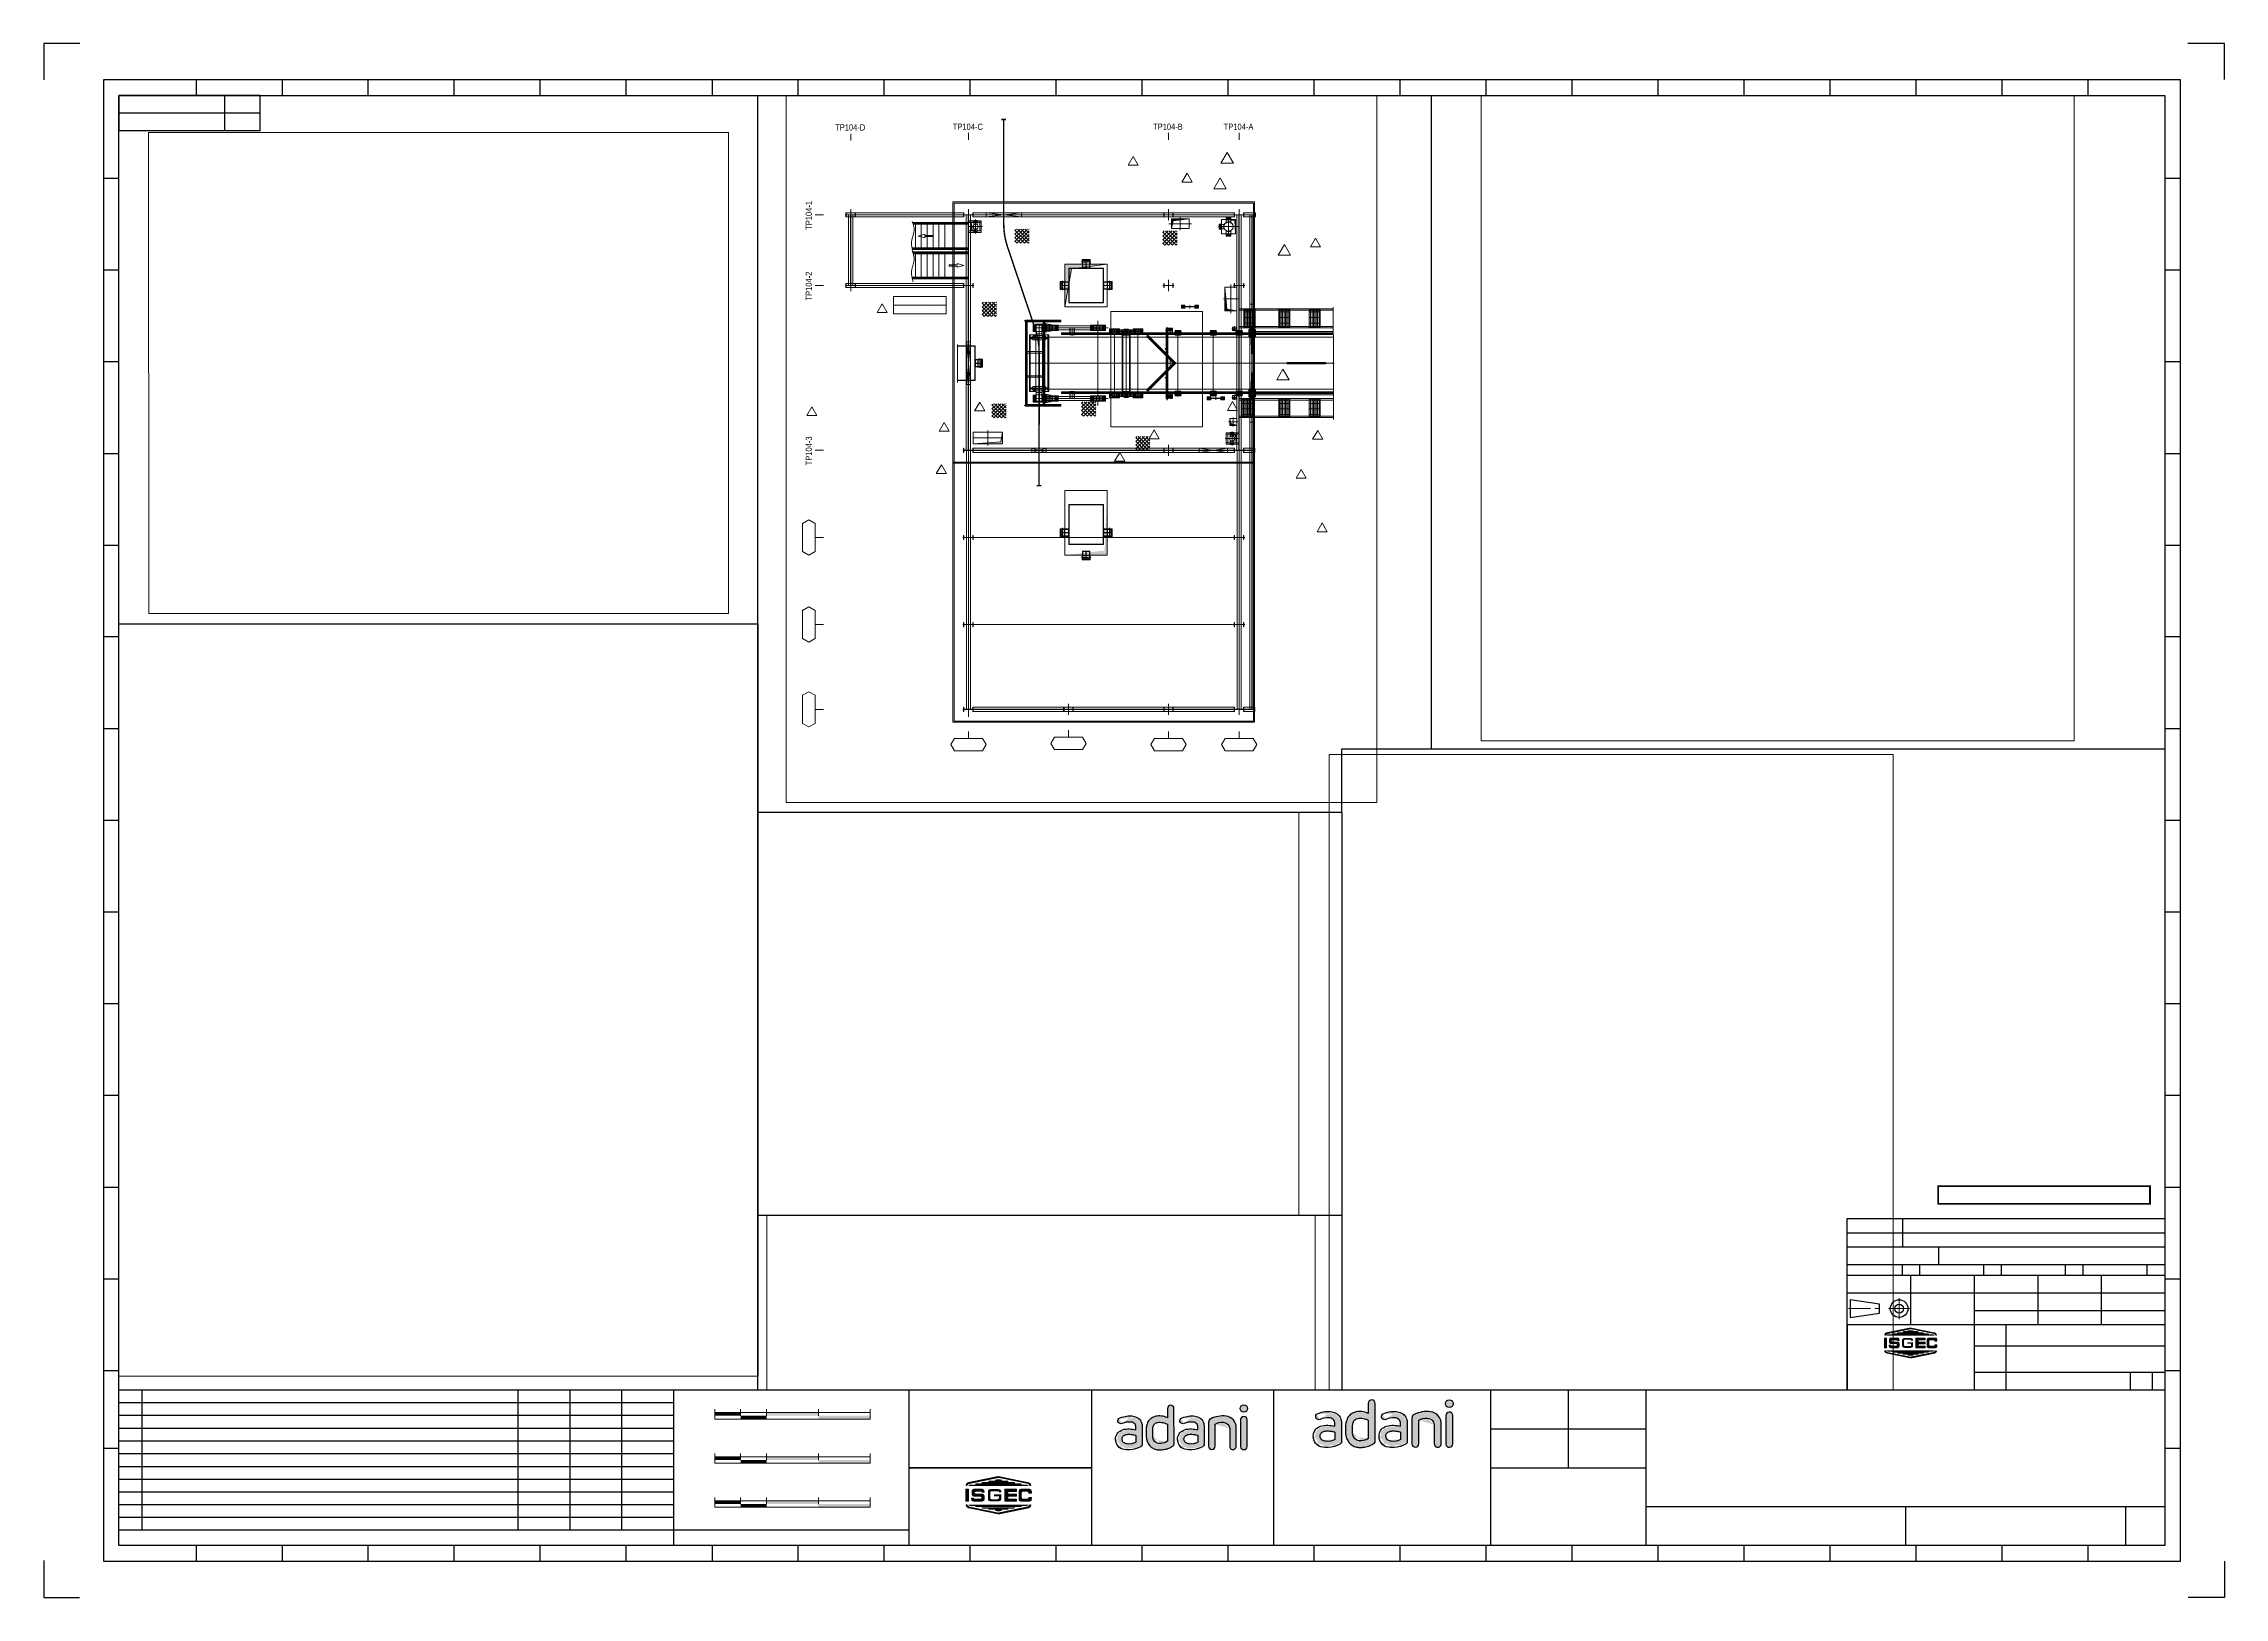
# Paper-space layout 'SH-2' of a CAD drawing. Header units: inches. Extents: x -40 to 1196, y -20 to 860.
# The model-space entities are those that its viewports show. They can reach past a viewport. Long polylines and large blocks are cut down to what shows.
import ezdxf
from ezdxf.enums import TextEntityAlignment as Align

# ---------------------------------------------------------------- set-up
doc = ezdxf.new("R2010")
doc.units = ezdxf.units.IN
doc.header["$LTSCALE"] = 10
doc.header["$MEASUREMENT"] = 0
for name, pattern in [('ACAD_ISO02W100', [15, 12, -3]), ('CENTER', [2, 1.25, -0.25, 0.25, -0.25]), ('CENTER2', [1.125, 0.75, -0.125, 0.125, -0.125]), ('HIDDEN', [0.375, 0.25, -0.125]), ('PHANTOM', [2.5, 1.25, -0.25, 0.25, -0.25, 0.25, -0.25])]:
    doc.linetypes.add(name, pattern=pattern)
doc.layers.get('Defpoints').update_dxf_attribs({"color": 69})
for name, color, linetype in [('$AUDIT_BAD_LAYER1', 7, 'Continuous'), ('1', 7, 'Continuous'), ('C-ROAD-STAN', 11, 'Continuous'), ('DRAWING SHEET', 7, 'Continuous'), ('DRGSHT', 7, 'Continuous'), ('ISSUED_FOR_TENDER', 10, 'Continuous')]:
    doc.layers.add(name, color=color, linetype=linetype)
for name, color, linetype, lineweight in [('adani logo', 7, 'Continuous', 15), ('All Bought', 110, 'Continuous', 9), ('AM_5', 3, 'Continuous', 0), ('AM_VIEWS', 1, 'Continuous', 0), ('Belt', 4, 'Continuous', 9), ('CEN', 1, 'CENTER', 9), ('CENETR LINE', 1, 'CENTER2', 9), ('CENTER', 1, 'CENTER', 9), ('CENTERLINE', 1, 'CENTER2', 9), ('Chute', 191, 'Continuous', 9), ('CIVIL', 6, 'Continuous', 9), ('DIM', 42, 'Continuous', 13), ('DIM.', 42, 'Continuous', 13), ('handrail', 11, 'FENCELINE1', 9), ('HIDDDEN', 3, 'HIDDEN', 9), ('HIDDEN', 3, 'HIDDEN', 9), ('hoist', 221, 'Continuous', 9), ('MAIN OBJECT', 2, 'Continuous', 18), ('OBJECT', 2, 'Continuous', 18), ('PANTHOM', 8, 'PHANTOM', 0), ('PHANTOM', 8, 'PHANTOM', 0), ('plumer block', 3, 'Continuous', 5), ('REV-B', 6, 'Continuous', 5), ('REV-C', 3, 'Continuous', 18), ('REV-F', 30, 'Continuous', 9), ('Sheeting', 4, 'Continuous', 0), ('STR25', 30, 'Continuous', 5), ('STRUC-25HD', 3, 'HIDDEN', 5), ('TEXT', 4, 'Continuous', 13), ('TEXT_25', 7, 'Continuous', 9), ('TEXT_35', 3, 'Continuous', 9)]:
    doc.layers.add(name, color=color, linetype=linetype, lineweight=lineweight)
doc.styles.add('TEXT_350', font='arial.ttf', dxfattribs={"width": 0.8, "height": 3.5})
doc.linetypes.add('Amzigzag', pattern='A,0.0001,[136,genltshp.shx,S=0.04,R=0,X=0,Y=0],-11', length=11.0001)
doc.linetypes.add('FENCELINE1', pattern='A,0.25,-0.1,[133,ltypeshp.shx,S=0.1,R=0,X=-0.1,Y=0],-0.1,1', length=1.45)
pattern_1 = [(45, (-1305.09715, 339.1521398), (-0.00303834945, 0.00303834945), [])]
pattern_2 = [(315, (-1305.09715, -223.461259), (-0.00303834945, -0.00303834945), [])]
pattern_3 = [(45, (-441.7596165, 261.61876), (-0.00243067956, 0.00243067956), [])]
pattern_4 = [(315, (-441.7596165, -188.471959), (-0.00243067956, -0.00243067956), [])]

psp = doc.layouts.new('SH-2')

msp = doc.modelspace()

# ---------------------------------------------------------------- texts
at = {"layer": 'TEXT', "style": 'TEXT_350', "width": 0.8}
for s, p in [('TP104-D', (211987, -151552, 0)), ('TP104-C', (216987, -151521, 0)), ('TP104-B', (225487, -151521, 0)), ('TP104-A', (228487, -151521, 0))]:
    msp.add_text(s, height=262.5, dxfattribs=at).set_placement(p, align=Align.MIDDLE)
for s, p in [('TP104-1', (210229, -155289, 0)), ('TP104-2', (210229, -158289, 0)), ('TP104-3', (210229, -165289, 0))]:
    msp.add_text(s, height=262.5, rotation=90, dxfattribs=at).set_placement(p, align=Align.MIDDLE)

# ---------------------------------------------------------------- blocks, each defined once
blk = doc.blocks.new('*U145')
blk.add_wipeout([(60, 67.6), (185, 67.6), (185, 82.6), (60, 82.6)])
at = {"linetype": 'Continuous', "const_width": 1}
blk.add_lwpolyline([(62.5, 80.1), (182.5, 80.1), (182.5, 70.1), (62.5, 70.1), (62.5, 79.9)], close=True, dxfattribs=at)
blk = doc.blocks.new('Dhamra Port Company')
h = blk.add_hatch(color=144)
h.set_gradient(color1=(0, 128, 167), color2=(196, 60, 91), rotation=5, tint=1)
edge = h.paths.add_edge_path()
edge.add_arc((0, 0), 80.1, 0, 360)
edge = h.paths.add_edge_path()
edge.add_line((-72, -242), (-72, -835))
edge.add_arc((-1, -824), 72.2, 189.2293, 356.1383)
edge.add_line((71, -829), (71, -238))
edge.add_arc((0, -245), 71.8, 5.5382, 177.6538)
edge = h.paths.add_edge_path()
edge.add_line((-771, -295), (-771, -823))
edge.add_arc((-699, -822), 72.1, 180.6445, 359.3555)
edge.add_line((-627, -823), (-627, -338))
edge.add_arc((-472, -624), 325, 86.7881, 118.5975, ccw=False)
edge.add_arc((-453, -443), 143, 3.2061, 90.2068, ccw=False)
edge.add_line((-310, -435), (-310, -821))
edge.add_arc((-239, -823), 71.4, 178.3864, 362.4914)
edge.add_line((-167, -820), (-167, -419))
edge.add_arc((-414, -411), 247, 358.0769, 443.9566)
edge.add_arc((-455, -801), 640, 83.9566, 114.9108)
edge.add_arc((-691, -295), 80.8, 114.9108, 180.5252)
edge = h.paths.add_edge_path(flags=16)
edge.add_line((-1003, -585), (-1003, -734))
edge.add_arc((-1150, -501), 275, 260.5981, 302.2354, ccw=False)
edge.add_arc((-1156, -539), 237, 243.459, 260.5981, ccw=False)
edge.add_arc((-1234, -695), 62.3, 209.8633, 243.459, ccw=False)
edge.add_arc((-1151, -647), 158, 195.2093, 209.8633, ccw=False)
edge.add_arc((-1211, -664), 95.3, 166.7985, 195.2093, ccw=False)
edge.add_arc((-1210, -664), 96.8, 147.3576, 166.7985, ccw=False)
edge.add_arc((-1231, -650), 71.5, 120.6322, 147.3576, ccw=False)
edge.add_arc((-1108, -858), 313, 112.4979, 120.6322, ccw=False)
edge.add_arc((-1203, -629), 65.1, 97.6529, 112.4979, ccw=False)
edge.add_arc((-1153, -1000), 439, 87.6864, 97.6529, ccw=False)
edge.add_arc((-1153, -1000), 439, 79.7529, 87.6864, ccw=False)
edge.add_arc((-1192, -1216), 658, 73.2924, 79.7529, ccw=False)
edge = h.paths.add_edge_path()
edge.add_line((-865, -399), (-865, -789))
edge.add_arc((-921, -779), 57.1, 290.0128, 349.7987, ccw=False)
edge.add_arc((-1167, -363), 539, 273.6188, 299.5013, ccw=False)
edge.add_arc((-1165, -394), 508, 255.667, 273.6188, ccw=False)
edge.add_arc((-1242, -693), 199, 205.0891, 255.667, ccw=False)
edge.add_arc((-1181, -665), 267, 173.929, 205.0891, ccw=False)
edge.add_arc((-1260, -656), 187, 136.2598, 173.929, ccw=False)
edge.add_arc((-1213, -701), 252, 109.58, 136.2598, ccw=False)
edge.add_arc((-1175, -810), 367, 85.5659, 109.58, ccw=False)
edge.add_arc((-1218, -1376), 935, 76.6501, 85.5659, ccw=False)
edge.add_line((-1003, -466), (-1003, -410))
edge.add_arc((-1115, -406), 112, 357.9906, 455.6589)
edge.add_arc((-1156, -668), 375, 85.3299, 113.1846)
edge.add_arc((-1333, -266), 64.5, 133.862, 296.7854, ccw=False)
edge.add_arc((-1141, -661), 501, 84.7841, 118.1772, ccw=False)
edge.add_arc((-1133, -512), 352, 65.077, 84.005, ccw=False)
edge.add_arc((-1057, -354), 177, 25.6159, 65.841, ccw=False)
edge.add_arc((-1118, -401), 253, 6.1397, 29.2462, ccw=False)
edge.add_line((-866, -374), (-865, -399))
edge = h.paths.add_edge_path()
edge.add_line((-1668, 5), (-1668, -200))
edge.add_arc((-1855, -618), 458, 65.8828, 83.1349)
edge.add_arc((-1845, -533), 373, 83.1349, 101.7924)
edge.add_arc((-1867, -427), 265, 101.7924, 118.2656)
edge.add_arc((-1867, -427), 265, 118.2656, 138.2615)
edge.add_arc((-1894, -403), 228, 138.2615, 163.1199)
edge.add_arc((-1442, -541), 701, 163.1199, 169.3828)
edge.add_arc((-1940, -447), 194, 169.3828, 182.2403)
edge.add_line((-2134, -455), (-2134, -611))
edge.add_arc((-1819, -601), 315, 181.7242, 219.8409)
edge.add_arc((-1865, -640), 255, 219.8409, 238.876)
edge.add_arc((-1843, -604), 297, 238.876, 256.8052)
edge.add_arc((-1843, -604), 297, 256.8052, 274.314)
edge.add_arc((-1928, 525), 1429, 274.314, 278.351)
edge.add_arc((-1773, -537), 356, 278.351, 299.1663)
edge.add_arc((-1914, -283), 646, 299.1663, 305.5628)
edge.add_arc((-1566, -777), 42.1, 311.2522, 366.8901)
edge.add_line((-1524, -772), (-1525, 5))
edge.add_arc((-1596, 4), 71.6, 0.9033, 179.0967)
edge = h.paths.add_edge_path(flags=16)
edge.add_line((-1667, -341), (-1667, -715))
edge.add_arc((-1831, -461), 302, 273.8153, 302.8585, ccw=False)
edge.add_arc((-1836, -613), 151, 207.7678, 279.482, ccw=False)
edge.add_arc((-1810, -600), 180, 177.0124, 207.7678, ccw=False)
edge.add_line((-1990, -590), (-1990, -445))
edge.add_arc((-1730, -466), 261, 159.7603, 175.4865, ccw=False)
edge.add_arc((-1885, -408), 95.1, 128.3998, 159.7603, ccw=False)
edge.add_arc((-1835, -472), 176, 114.3765, 128.3998, ccw=False)
edge.add_arc((-1854, -429), 129, 90.1188, 114.3765, ccw=False)
edge.add_arc((-1852, -1617), 1317, 87.6629, 90.1188, ccw=False)
edge.add_arc((-1806, -495), 194, 71.9921, 87.6629, ccw=False)
edge.add_arc((-2282, -2061), 1831, 71.7244, 72.9821, ccw=False)
edge.add_arc((-1806, -589), 284, 60.7118, 69.7282, ccw=False)
edge = h.paths.add_edge_path(flags=16)
edge.add_line((-2355, -585), (-2355, -734))
edge.add_arc((-2502, -501), 275, 260.5981, 302.2354, ccw=False)
edge.add_arc((-2508, -539), 237, 243.459, 260.5981, ccw=False)
edge.add_arc((-2586, -695), 62.3, 209.8633, 243.459, ccw=False)
edge.add_arc((-2503, -647), 158, 195.2093, 209.8633, ccw=False)
edge.add_arc((-2564, -664), 95.3, 166.7985, 195.2093, ccw=False)
edge.add_arc((-2562, -664), 96.8, 147.3576, 166.7985, ccw=False)
edge.add_arc((-2584, -650), 71.5, 120.6322, 147.3576, ccw=False)
edge.add_arc((-2461, -858), 313, 112.4979, 120.6322, ccw=False)
edge.add_arc((-2555, -629), 65.1, 97.6529, 112.4979, ccw=False)
edge.add_arc((-2506, -1000), 439, 87.6864, 97.6529, ccw=False)
edge.add_arc((-2506, -1000), 439, 79.7529, 87.6864, ccw=False)
edge.add_arc((-2545, -1216), 658, 73.2924, 79.7529, ccw=False)
edge = h.paths.add_edge_path()
edge.add_line((-2217, -399), (-2217, -789))
edge.add_arc((-2273, -779), 57.1, 290.0128, 349.7987, ccw=False)
edge.add_arc((-2519, -363), 539, 273.6188, 299.5013, ccw=False)
edge.add_arc((-2517, -394), 508, 255.667, 273.6188, ccw=False)
edge.add_arc((-2594, -693), 199, 205.0891, 255.667, ccw=False)
edge.add_arc((-2533, -665), 267, 173.929, 205.0891, ccw=False)
edge.add_arc((-2612, -656), 187, 136.2598, 173.929, ccw=False)
edge.add_arc((-2565, -701), 252, 109.58, 136.2598, ccw=False)
edge.add_arc((-2527, -810), 367, 85.5659, 109.58, ccw=False)
edge.add_arc((-2571, -1376), 935, 76.6501, 85.5659, ccw=False)
edge.add_line((-2355, -466), (-2355, -410))
edge.add_arc((-2467, -406), 112, 357.9906, 455.6589)
edge.add_arc((-2508, -668), 375, 85.3299, 113.1846)
edge.add_arc((-2685, -266), 64.5, 133.862, 296.7854, ccw=False)
edge.add_arc((-2494, -661), 501, 84.7841, 118.1772, ccw=False)
edge.add_arc((-2485, -512), 352, 65.077, 84.005, ccw=False)
edge.add_arc((-2409, -354), 177, 25.6159, 65.841, ccw=False)
edge.add_arc((-2470, -401), 253, 6.1397, 29.2462, ccw=False)
edge.add_line((-2219, -374), (-2217, -399))
at = {"layer": 'Defpoints'}
for points in [[(-1668, 5), (-1668, -200, 0.075419), (-1800, -163, 0.081589), (-1921, -168, 0.072002), (-1992, -194, 0.087471), (-2064, -251, 0.108893), (-2112, -337, 0.027334), (-2131, -411, 0.05616), (-2134, -455), (-2134, -611, 0.167866), (-2061, -803, 0.083248), (-1997, -858, 0.078391), (-1911, -893, 0.076545), (-1821, -900, 0.017617), (-1721, -889, 0.091075), (-1599, -848, 0.027917), (-1538, -809, 0.24765), (-1524, -772), (-1525, 5, 0.984358), (-1668, 5, -0.984358)], [(-1667, -341), (-1667, -715, -0.127408), (-1811, -762, -0.323542), (-1969, -684, -0.135007), (-1990, -590), (-1990, -445, -0.068726), (-1975, -375, -0.137697), (-1944, -334, -0.061265), (-1908, -311, -0.106241), (-1855, -300, -0.010716), (-1798, -301, -0.068484), (-1746, -310, -0.005488), (-1708, -322, -0.039362), (-1667, -341, 1.356784)], [(-771, -295), (-771, -823, 0.988814), (-627, -823), (-627, -338, -0.139693), (-454, -299, -0.398963), (-310, -435), (-310, -821, 1.03648), (-167, -820), (-167, -419, 0.393304), (-388, -165, 0.13589), (-725, -221, 0.294384), (-771, -295, 4.24867)], [(-72, -242), (-72, -835, 0.891821), (71, -829), (71, -238, 0.933459), (-72, -242, 1.924319)], [(-2355, -585), (-2355, -734, -0.183702), (-2547, -772, -0.074923), (-2614, -751, -0.147648), (-2640, -726, -0.064027), (-2656, -689, -0.124604), (-2656, -642, -0.085031), (-2644, -612, -0.117143), (-2620, -589, -0.035508), (-2580, -569, -0.064864), (-2564, -565, -0.043514), (-2488, -561, -0.03463), (-2427, -568, -0.028197), (-2355, -585, 0.487021)], [(-1003, -585), (-1003, -734, -0.183702), (-1195, -772, -0.074923), (-1262, -751, -0.147648), (-1288, -726, -0.064027), (-1303, -689, -0.124604), (-1304, -642, -0.085031), (-1291, -612, -0.117143), (-1268, -589, -0.035508), (-1228, -569, -0.064864), (-1212, -565, -0.043514), (-1136, -561, -0.03463), (-1075, -568, -0.028197), (-1003, -585, 0.487021)]]:
    blk.add_lwpolyline(points, format="xyb", dxfattribs=at)
for points in [[(-2217, -399), (-2217, -789, -0.266948), (-2254, -832, -0.113416), (-2485, -901, -0.07849), (-2643, -886, -0.224342), (-2774, -778, -0.136806), (-2798, -637, -0.165859), (-2747, -527, -0.116941), (-2650, -464, -0.105166), (-2498, -444, -0.038922), (-2355, -466), (-2355, -410, 0.453979), (-2478, -294, 0.122141), (-2656, -323, -0.861073), (-2730, -219, -0.146745), (-2448, -162, -0.082777), (-2336, -193, -0.17734), (-2249, -278, -0.101164), (-2219, -374)], [(-865, -399), (-865, -789, -0.266948), (-902, -832, -0.113416), (-1133, -901, -0.07849), (-1291, -886, -0.224342), (-1422, -778, -0.136806), (-1446, -637, -0.165859), (-1395, -527, -0.116941), (-1297, -464, -0.105166), (-1146, -444, -0.038922), (-1003, -466), (-1003, -410, 0.453979), (-1126, -294, 0.122141), (-1304, -323, -0.861073), (-1378, -219, -0.146745), (-1096, -162, -0.082777), (-984, -193, -0.17734), (-897, -278, -0.101164), (-866, -374)]]:
    blk.add_lwpolyline(points, format="xyb", close=True, dxfattribs=at)
blk.add_circle((0, 0), 80.1, dxfattribs=at)
blk = doc.blocks.new('adani_Text Symbol')
h = blk.add_hatch(color=144)
h.set_gradient(color1=(0, 128, 167), color2=(196, 60, 91), rotation=5, tint=1)
edge = h.paths.add_edge_path()
edge.add_arc((25614, 8255), 733, 0, 360)
edge = h.paths.add_edge_path()
edge.add_line((24957, 6042), (24955, 612))
edge.add_arc((25608, 718), 661, 189.22929, 356.13826)
edge.add_line((26267, 673), (26267, 6079))
edge.add_arc((25614, 6016), 657, 5.53818, 177.65381)
edge = h.paths.add_edge_path()
edge.add_line((18556, 5553), (18556, 729))
edge.add_arc((19216, 736), 659, 180.64451, 359.35549)
edge.add_line((19875, 729), (19875, 5158))
edge.add_arc((21298, 2548), 2973, 86.7881, 118.59754, ccw=False)
edge.add_arc((21469, 4205), 1311, 3.20615, 90.20678, ccw=False)
edge.add_line((22778, 4278), (22778, 742))
edge.add_arc((23431, 724), 653, 178.38639, 362.49135)
edge.add_line((24083, 752), (24083, 4423))
edge.add_arc((21828, 4499), 2256, 358.07688, 443.95658)
edge.add_arc((21450, 922), 5853, 83.95658, 114.91077)
edge.add_arc((19296, 5560), 740, 114.91077, 180.52521)
edge = h.paths.add_edge_path(flags=16)
edge.add_line((16436, 2902), (16436, 1542))
edge.add_arc((15094, 3670), 2516, 260.59811, 302.23538, ccw=False)
edge.add_arc((15037, 3323), 2164, 243.45904, 260.59811, ccw=False)
edge.add_arc((14324, 1897), 570, 209.86331, 243.45904, ccw=False)
edge.add_arc((15086, 2334), 1447, 195.20929, 209.86331, ccw=False)
edge.add_arc((14531, 2183), 872, 166.79853, 195.20929, ccw=False)
edge.add_arc((14544, 2180), 886, 147.35762, 166.79853, ccw=False)
edge.add_arc((14349, 2305), 654, 120.63221, 147.35762, ccw=False)
edge.add_arc((15473, 406), 2861, 112.4979, 120.63221, ccw=False)
edge.add_arc((14606, 2499), 595, 97.65292, 112.4979, ccw=False)
edge.add_arc((15062, -892), 4016, 87.68644, 97.65292, ccw=False)
edge.add_arc((15062, -892), 4016, 79.7529, 87.68644, ccw=False)
edge.add_arc((14705, -2867), 6024, 73.29237, 79.7529, ccw=False)
edge = h.paths.add_edge_path()
edge.add_line((17700, 4603), (17700, 1037))
edge.add_arc((17186, 1130), 523, 290.01279, 349.79868, ccw=False)
edge.add_arc((14936, 4930), 4931, 273.61885, 299.50135, ccw=False)
edge.add_arc((14954, 4651), 4651, 255.66705, 273.61885, ccw=False)
edge.add_arc((14254, 1911), 1823, 205.0891, 255.66705, ccw=False)
edge.add_arc((14812, 2172), 2440, 173.92898, 205.0891, ccw=False)
edge.add_arc((14086, 2250), 1710, 136.2598, 173.92898, ccw=False)
edge.add_arc((14515, 1840), 2303, 109.57997, 136.2598, ccw=False)
edge.add_arc((14867, 848), 3356, 85.56592, 109.57997, ccw=False)
edge.add_arc((14466, -4333), 8552, 76.65014, 85.56592, ccw=False)
edge.add_line((16440, 3988), (16440, 4506))
edge.add_arc((15416, 4542), 1025, 357.99062, 455.6589)
edge.add_arc((15035, 2139), 3435, 85.32994, 113.18456)
edge.add_arc((13417, 5823), 590, 133.86204, 296.78542, ccw=False)
edge.add_arc((15171, 2210), 4582, 84.78407, 118.17725, ccw=False)
edge.add_arc((15251, 3568), 3223, 65.07702, 84.00498, ccw=False)
edge.add_arc((15947, 5015), 1617, 25.61585, 65.84105, ccw=False)
edge.add_arc((15385, 4582), 2317, 6.13968, 29.24616, ccw=False)
edge.add_line((17688, 4830), (17700, 4603))
edge = h.paths.add_edge_path()
edge.add_line((10352, 8298), (10352, 6425))
edge.add_arc((8641, 2603), 4188, 65.88283, 83.13487)
edge.add_arc((8734, 3377), 3408, 83.13487, 101.79243)
edge.add_arc((8533, 4344), 2420, 101.79243, 118.26555)
edge.add_arc((8533, 4344), 2420, 118.26555, 138.26145)
edge.add_arc((8285, 4565), 2089, 138.26145, 163.1199)
edge.add_arc((12422, 3310), 6412, 163.1199, 169.38285)
edge.add_arc((7863, 4164), 1773, 169.38285, 182.2403)
edge.add_line((6091, 4095), (6091, 2665))
edge.add_arc((8968, 2752), 2878, 181.72421, 219.84094)
edge.add_arc((8551, 2404), 2335, 219.84094, 238.876)
edge.add_arc((8749, 2731), 2718, 238.876, 256.80523)
edge.add_arc((8749, 2731), 2718, 256.80523, 274.31395)
edge.add_arc((7970, 13054), 13071, 274.31395, 278.35096)
edge.add_arc((9396, 3341), 3253, 278.35096, 299.16634)
edge.add_arc((8101, 5661), 5910, 299.16634, 305.5628)
edge.add_arc((11284, 1143), 385, 311.25218, 366.89006)
edge.add_line((11667, 1189), (11663, 8298))
edge.add_arc((11008, 8288), 655, 0.90328, 179.09672)
edge = h.paths.add_edge_path(flags=16)
edge.add_line((10360, 5133), (10360, 1717))
edge.add_arc((8861, 4038), 2763, 273.81526, 302.85853, ccw=False)
edge.add_arc((8817, 2644), 1382, 207.76782, 279.48204, ccw=False)
edge.add_arc((9053, 2768), 1648, 177.01244, 207.76782, ccw=False)
edge.add_line((7407, 2853), (7407, 4182))
edge.add_arc((9787, 3994), 2387, 159.76033, 175.48651, ccw=False)
edge.add_arc((8364, 4519), 870, 128.39981, 159.76033, ccw=False)
edge.add_arc((8825, 3938), 1612, 114.37651, 128.39981, ccw=False)
edge.add_arc((8648, 4328), 1183, 90.11877, 114.37651, ccw=False)
edge.add_arc((8670, -6542), 12053, 87.66289, 90.11877, ccw=False)
edge.add_arc((9089, 3727), 1776, 71.99207, 87.66289, ccw=False)
edge.add_arc((4734, -10607), 16757, 71.72441, 72.98208, ccw=False)
edge.add_arc((9087, 2863), 2603, 60.71176, 69.72818, ccw=False)
edge = h.paths.add_edge_path(flags=16)
edge.add_line((4064, 2902), (4064, 1542))
edge.add_arc((2722, 3670), 2516, 260.59811, 302.23538, ccw=False)
edge.add_arc((2664, 3323), 2164, 243.45904, 260.59811, ccw=False)
edge.add_arc((1952, 1897), 570, 209.86331, 243.45904, ccw=False)
edge.add_arc((2713, 2334), 1447, 195.20929, 209.86331, ccw=False)
edge.add_arc((2158, 2183), 872, 166.79853, 195.20929, ccw=False)
edge.add_arc((2171, 2180), 886, 147.35762, 166.79853, ccw=False)
edge.add_arc((1976, 2305), 654, 120.63221, 147.35762, ccw=False)
edge.add_arc((3101, 406), 2861, 112.4979, 120.63221, ccw=False)
edge.add_arc((2234, 2499), 595, 97.65292, 112.4979, ccw=False)
edge.add_arc((2689, -892), 4016, 87.68644, 97.65292, ccw=False)
edge.add_arc((2689, -892), 4016, 79.7529, 87.68644, ccw=False)
edge.add_arc((2332, -2867), 6024, 73.29237, 79.7529, ccw=False)
edge = h.paths.add_edge_path()
edge.add_line((5328, 4603), (5327, 1037))
edge.add_arc((4813, 1130), 523, 290.01279, 349.79868, ccw=False)
edge.add_arc((2564, 4930), 4931, 273.61885, 299.50135, ccw=False)
edge.add_arc((2581, 4651), 4651, 255.66705, 273.61885, ccw=False)
edge.add_arc((1881, 1911), 1823, 205.0891, 255.66705, ccw=False)
edge.add_arc((2439, 2172), 2440, 173.92898, 205.0891, ccw=False)
edge.add_arc((1714, 2250), 1710, 136.2598, 173.92898, ccw=False)
edge.add_arc((2142, 1840), 2303, 109.57997, 136.2598, ccw=False)
edge.add_arc((2495, 848), 3356, 85.56592, 109.57997, ccw=False)
edge.add_arc((2093, -4333), 8552, 76.65014, 85.56592, ccw=False)
edge.add_line((4068, 3988), (4068, 4506))
edge.add_arc((3043, 4542), 1025, 357.99062, 455.6589)
edge.add_arc((2663, 2139), 3435, 85.32994, 113.18456)
edge.add_arc((1044, 5823), 590, 133.86204, 296.78542, ccw=False)
edge.add_arc((2799, 2210), 4582, 84.78407, 118.17725, ccw=False)
edge.add_arc((2879, 3568), 3223, 65.07702, 84.00498, ccw=False)
edge.add_arc((3575, 5015), 1617, 25.61585, 65.84105, ccw=False)
edge.add_arc((3012, 4582), 2317, 6.13968, 29.24616, ccw=False)
edge.add_line((5315, 4830), (5328, 4603))
at = {"layer": 'Defpoints'}
for points in [[(10352, 8298), (10352, 6425, 0.0754188), (9142, 6761, 0.0815893), (8038, 6713, 0.0720016), (7386, 6476, 0.0874707), (6727, 5956, 0.1088928), (6286, 5171, 0.0273341), (6120, 4491, 0.0561601), (6091, 4095), (6091, 2665, 0.1678662), (6758, 907, 0.0832476), (7344, 404, 0.078391), (8128, 85, 0.0765452), (8953, 21, 0.0176166), (9868, 122, 0.0910748), (10981, 500, 0.0279171), (11538, 853, 0.2476504), (11667, 1189), (11663, 8298, 0.9843578), (10352, 8298, -0.9843578)], [(10360, 5133), (10360, 1717, -0.1274079), (9045, 1281, -0.3235416), (7595, 2000, -0.1350071), (7407, 2853), (7407, 4182, -0.0687263), (7547, 4820, -0.1376966), (7823, 5201, -0.0612647), (8159, 5406, -0.1062414), (8645, 5511, -0.0107162), (9162, 5501, -0.0684836), (9638, 5416, -0.0054877), (9989, 5304, -0.0393619), (10360, 5133, 1.3567835)], [(18556, 5553), (18556, 729, 0.9888139), (19875, 729), (19875, 5158, -0.1396931), (21464, 5516, -0.3989628), (22778, 4278), (22778, 742, 1.0364799), (24083, 752), (24083, 4423, 0.3933042), (22066, 6742, 0.1358905), (18984, 6230, 0.2943845), (18556, 5553, 4.2486695)], [(24957, 6042), (24955, 612, 0.8918207), (26267, 673), (26267, 6079, 0.9334588), (24957, 6042, 1.9243189)], [(4064, 2902), (4064, 1542, -0.1837024), (2311, 1188, -0.0749231), (1697, 1387, -0.1476481), (1458, 1613, -0.0640275), (1316, 1954, -0.1246043), (1309, 2382, -0.085031), (1425, 2657, -0.1171431), (1643, 2867, -0.0355075), (2006, 3049, -0.0648642), (2154, 3089, -0.0435144), (2851, 3121, -0.0346304), (3404, 3061, -0.0281968), (4064, 2902, 0.4870208)], [(16436, 2902), (16436, 1542, -0.1837024), (14683, 1188, -0.0749231), (14070, 1387, -0.1476481), (13830, 1613, -0.0640275), (13689, 1954, -0.1246043), (13681, 2382, -0.085031), (13798, 2657, -0.1171431), (14015, 2867, -0.0355075), (14378, 3049, -0.0648642), (14527, 3089, -0.0435144), (15224, 3121, -0.0346304), (15776, 3061, -0.0281968), (16436, 2902, 0.4870208)]]:
    blk.add_lwpolyline(points, format="xyb", dxfattribs=at)
for points in [[(5328, 4603), (5327, 1037, -0.2669481), (4992, 638, -0.1134163), (2875, 9, -0.0784901), (1430, 144, -0.2243418), (230, 1138, -0.1368057), (13, 2430, -0.165859), (478, 3432, -0.1169415), (1370, 4009, -0.1051662), (2754, 4193, -0.0389221), (4068, 3988), (4068, 4506, 0.4539794), (2942, 5562, 0.1221407), (1310, 5296, -0.8610727), (635, 6249, -0.1467451), (3215, 6773, -0.0827771), (4237, 6490, -0.1773403), (5033, 5714, -0.101164), (5315, 4830)], [(17700, 4603), (17700, 1037, -0.2669481), (17364, 638, -0.1134163), (15247, 9, -0.0784901), (13802, 144, -0.2243418), (12602, 1138, -0.1368057), (12386, 2430, -0.165859), (12851, 3432, -0.1169415), (13743, 4009, -0.1051662), (15127, 4193, -0.0389221), (16440, 3988), (16440, 4506, 0.4539794), (15315, 5562, 0.1221407), (13683, 5296, -0.8610727), (13008, 6249, -0.1467451), (15588, 6773, -0.0827771), (16609, 6490, -0.1773403), (17406, 5714, -0.101164), (17688, 4830)]]:
    blk.add_lwpolyline(points, format="xyb", close=True, dxfattribs=at)
blk.add_circle((25614, 8255), 733, dxfattribs=at)
blk = doc.blocks.new('*U71')
at = {"layer": 'TEXT_25'}
for points in [[(10, 2.5), (10, 1.25), (0, 2.5), (0, 1.25)], [(20, 1.25), (20, 0), (10, 1.25), (10, 0)], [(40, 2.5), (40, 1.25), (20, 2.5), (20, 1.25)], [(60, 0), (60, 1.25), (40, 0), (40, 1.25)]]:
    blk.add_trace(points, dxfattribs=at)
at = {"layer": 'TEXT_35'}
for points in [[(0, 1.25), (0, 3.75)], [(10, 1.25), (10, 3.75)], [(20, 1.25), (20, 3.75)], [(40, 1.25), (40, 3.75)], [(60, 1.25), (60, 3.75)]]:
    blk.add_lwpolyline(points, dxfattribs=at)
blk.add_lwpolyline([(0, 2.5), (60, 2.5), (60, 0), (0, 0)], close=True, dxfattribs=at)
blk = doc.blocks.new('*U70')
at = {"layer": 'TEXT_25'}
for points in [[(10, 2.5), (10, 1.25), (0, 2.5), (0, 1.25)], [(20, 1.25), (20, 0), (10, 1.25), (10, 0)], [(40, 2.5), (40, 1.25), (20, 2.5), (20, 1.25)], [(60, 0), (60, 1.25), (40, 0), (40, 1.25)]]:
    blk.add_trace(points, dxfattribs=at)
at = {"layer": 'TEXT_35'}
for points in [[(0, 1.25), (0, 3.75)], [(10, 1.25), (10, 3.75)], [(20, 1.25), (20, 3.75)], [(40, 1.25), (40, 3.75)], [(60, 1.25), (60, 3.75)]]:
    blk.add_lwpolyline(points, dxfattribs=at)
blk.add_lwpolyline([(0, 2.5), (60, 2.5), (60, 0), (0, 0)], close=True, dxfattribs=at)
blk = doc.blocks.new('*U69')
at = {"layer": 'TEXT_25'}
for points in [[(10, 2.5), (10, 1.25), (0, 2.5), (0, 1.25)], [(20, 1.25), (20, 0), (10, 1.25), (10, 0)], [(40, 2.5), (40, 1.25), (20, 2.5), (20, 1.25)], [(60, 0), (60, 1.25), (40, 0), (40, 1.25)]]:
    blk.add_trace(points, dxfattribs=at)
at = {"layer": 'TEXT_35'}
for points in [[(0, 1.25), (0, 3.75)], [(10, 1.25), (10, 3.75)], [(20, 1.25), (20, 3.75)], [(40, 1.25), (40, 3.75)], [(60, 1.25), (60, 3.75)]]:
    blk.add_lwpolyline(points, dxfattribs=at)
blk.add_lwpolyline([(0, 2.5), (60, 2.5), (60, 0), (0, 0)], close=True, dxfattribs=at)
blk = doc.blocks.new('AD DH SHEET-A0')
at = {"layer": 'PANTHOM', "linetype": 'Continuous', "lineweight": 18}
h = blk.add_hatch(dxfattribs=at)
h.set_pattern_fill('ANSI31', color=142, scale=0.034375, style=0)
h.set_pattern_definition(pattern_1)
edge = h.paths.add_edge_path()
edge.add_line((559.2, 52.4), (558.7, 52.4))
edge.add_arc((557.5, 52.4), 1.2, -78.4998, 0.0618, ccw=False)
edge.add_line((557.8, 51.2), (540.9, 47.7))
edge.add_line((540.9, 47.7), (523.9, 51.2))
edge.add_arc((524.2, 52.4), 1.2, 179.969, 258.531, ccw=False)
edge.add_line((523, 52.4), (522.6, 52.4))
edge.add_arc((524.2, 52.4), 1.62, 180, 258.5)
edge.add_line((523.8, 50.8), (540.9, 47.3))
edge.add_line((540.9, 47.3), (557.9, 50.8))
edge.add_arc((557.5, 52.4), 1.62, 281.5, 360)
edge = h.paths.add_edge_path()
edge.add_arc((524.2, 63.3), 1.62, 101.5, 180)
edge.add_line((522.6, 63.3), (523, 63.3))
edge.add_arc((524.2, 63.3), 1.2, 101.5, 180, ccw=False)
edge.add_line((523.9, 64.5), (540.9, 68))
edge.add_line((540.9, 68), (557.8, 64.5))
edge.add_arc((557.5, 63.3), 1.21, 2.733, 78.4485, ccw=False)
edge.add_line((558.7, 63.4), (559.2, 63.4))
edge.add_arc((557.5, 63.3), 1.62, 1.942, 78.5)
edge.add_line((557.9, 64.9), (540.9, 68.4))
edge.add_line((540.9, 68.4), (523.8, 64.9))
h = blk.add_hatch(dxfattribs=at)
h.set_pattern_fill('ANSI31', color=142, scale=0.034375, style=0)
h.set_pattern_definition(pattern_1)
h.paths.add_polyline_path([(524.9, 63.5), (524.1, 63.4), (557.6, 63.4), (556.8, 63.5)])
h = blk.add_hatch(dxfattribs=at)
h.set_pattern_fill('ANSI31', color=142, scale=0.034375, style=0)
h.set_pattern_definition(pattern_1)
h.paths.add_polyline_path([(553.9, 64.1), (553.1, 64.3), (528.6, 64.3), (527.8, 64.1)])
h = blk.add_hatch(dxfattribs=at)
h.set_pattern_fill('ANSI31', color=142, scale=0.034375, style=0)
h.set_pattern_definition(pattern_1)
h.paths.add_polyline_path([(532.3, 65.1), (531.5, 64.9), (550.2, 64.9), (549.4, 65.1)])
h = blk.add_hatch(dxfattribs=at)
h.set_pattern_fill('ANSI31', color=142, scale=0.034375, style=0)
h.set_pattern_definition(pattern_1)
h.paths.add_polyline_path([(536, 65.8), (535.3, 65.7), (546.4, 65.7), (545.7, 65.8)])
for color, points in [(142, [(542.7, 66.4), (540.9, 66.8), (539, 66.4)]), (12, [(523.8, 61.3), (522.4, 61.3), (522.4, 54.4), (523.8, 54.4)]), (12, [(530.8, 57.3, -0.414214), (531.5, 56.6), (531.5, 56.4, -0.414214), (530.8, 55.6), (527.4, 55.6, -0.379646), (526.8, 56.1), (526.8, 56.2), (525.6, 56.2), (525.6, 56.1), (525.6, 56), (525.7, 55.5), (525.8, 55.1), (526, 54.8), (526, 54.8), (526.3, 54.6), (526.7, 54.5), (527.3, 54.4), (531.1, 54.4), (531.2, 54.4), (531.7, 54.5), (532.1, 54.6), (532.4, 54.8), (532.5, 54.8), (532.6, 55.1), (532.8, 55.6), (532.8, 56.1), (532.8, 56.9), (532.8, 56.9), (532.7, 57.5), (532.6, 57.9), (532.4, 58.2), (532.4, 58.2), (532.1, 58.4), (531.7, 58.5), (531.1, 58.5), (527.9, 58.5, -0.414214), (527.1, 59.3), (527.1, 59.3, -0.414214), (527.9, 60.1), (531.1, 60.1, -0.377089), (531.6, 59.7), (531.6, 59.5), (532.7, 59.5), (532.7, 59.7), (532.7, 60.2), (532.5, 60.6), (532.3, 60.9), (532.3, 60.9), (532, 61.1), (531.6, 61.2), (531, 61.3), (527.5, 61.3), (527.5, 61.3), (526.9, 61.2), (526.5, 61.1), (526.2, 60.9), (526.2, 60.9), (526, 60.6), (525.9, 60.1), (525.9, 59.6), (525.9, 59), (525.9, 58.9), (525.9, 58.4), (526, 58), (526.2, 57.7), (526.3, 57.7), (526.6, 57.5), (527, 57.4), (527.5, 57.3)]), (12, [(537, 60.1), (540.5, 60.1, -0.377089), (541.1, 59.7), (541.1, 59.5), (541.1, 59.4), (542.5, 59.4), (542.5, 59.7), (542.4, 60.2), (542.3, 60.6), (542.1, 60.9), (542.1, 60.9), (541.8, 61.1), (541.3, 61.2), (540.8, 61.3), (536.5, 61.3), (536.4, 61.3), (535.9, 61.2), (535.5, 61.1), (535.2, 60.9), (535.2, 60.9), (535, 60.5), (534.9, 60.1), (534.9, 59.6), (534.9, 56.1), (534.9, 56), (534.9, 55.5), (535, 55.1), (535.2, 54.8), (535.3, 54.8), (535.6, 54.6), (536, 54.5), (536.5, 54.4), (540.8, 54.4), (540.9, 54.4), (541.4, 54.5), (541.8, 54.6), (542.1, 54.8), (542.1, 54.8), (542.3, 55.1), (542.4, 55.6), (542.5, 56.1), (542.5, 58.4), (538.4, 58.4), (538.4, 57.3), (541.1, 57.3), (541.1, 56.4, -0.414214), (540.3, 55.6), (537, 55.6, -0.414214), (536.2, 56.4), (536.2, 59.3, -0.414214)]), (12, [(546.2, 58.4), (546.2, 60), (551.1, 60), (551.1, 61.3), (544.5, 61.3), (544.5, 54.4), (551.1, 54.4), (551.1, 55.7), (546.2, 55.7), (546.2, 57.3), (551.1, 57.3), (551.1, 58.4)]), (12, [(552.5, 57.9), (552.5, 56.1), (552.5, 56), (552.5, 55.5), (552.6, 55.1), (552.8, 54.8), (552.9, 54.8), (553.2, 54.6), (553.6, 54.5), (554.1, 54.4), (557.8, 54.4), (557.9, 54.4), (558.4, 54.5), (558.8, 54.6), (559.1, 54.8), (559.2, 54.8), (559.3, 55.1), (559.4, 55.6), (559.5, 56.1), (559.5, 56.6), (558.1, 56.6), (558.1, 56.4, -0.414214), (557.4, 55.6), (554.6, 55.6, -0.414214), (553.8, 56.4), (553.8, 57.9), (553.8, 59.3, -0.414214), (554.6, 60.1), (557.4, 60.1, -0.414214), (558.1, 59.3), (558.1, 59.1), (559.5, 59.1), (559.5, 59.6), (559.4, 60.1), (559.3, 60.6), (559.2, 60.9), (559.1, 60.9), (558.8, 61.1), (558.4, 61.2), (557.9, 61.3), (557.8, 61.3), (554.1, 61.3), (553.6, 61.2), (553.2, 61.1), (552.9, 60.9), (552.8, 60.9), (552.6, 60.6), (552.5, 60.2), (552.5, 59.7), (552.5, 59.6)]), (142, [(539, 49.3), (540.9, 48.9), (542.7, 49.3)])]:
    blk.add_hatch(color=color, dxfattribs=at).paths.add_polyline_path(points)
h = blk.add_hatch(dxfattribs=at)
h.set_pattern_fill('ANSI31', color=142, scale=0.034375, style=0)
h.set_pattern_definition(pattern_2)
h.paths.add_polyline_path([(556.8, 52.1), (557.6, 52.3), (524.1, 52.3), (524.9, 52.1)])
h = blk.add_hatch(dxfattribs=at)
h.set_pattern_fill('ANSI31', color=142, scale=0.034375, style=0)
h.set_pattern_definition(pattern_2)
h.paths.add_polyline_path([(527.8, 51.5), (528.6, 51.4), (553.1, 51.4), (553.9, 51.5)])
h = blk.add_hatch(dxfattribs=at)
h.set_pattern_fill('ANSI31', color=142, scale=0.034375, style=0)
h.set_pattern_definition(pattern_2)
h.paths.add_polyline_path([(549.4, 50.6), (550.2, 50.8), (531.5, 50.8), (532.3, 50.6)])
h = blk.add_hatch(dxfattribs=at)
h.set_pattern_fill('ANSI31', color=142, scale=0.034375, style=0)
h.set_pattern_definition(pattern_2)
h.paths.add_polyline_path([(545.7, 49.9), (546.4, 50), (535.3, 50), (536, 49.9)])
at = {"color": 7}
blk.add_line((42.6, 29.4), (42.6, 36.7), dxfattribs=at)
at = {"layer": 'Defpoints', "linetype": 'Continuous'}
for points in [[(20.5, 879.8), (0, 879.8), (0, 859.3)], [(1235.4, 859.5), (1235.4, 879.8), (1214.7, 879.8)], [(0, 20.8), (0, 0), (20.3, 0)], [(1235.4, 20.6), (1235.4, 0), (1214.8, 0)]]:
    blk.add_lwpolyline(points, dxfattribs=at)
at = {"layer": 'DRAWING SHEET', "color": 7, "linetype": 'Continuous'}
for p, q in [((1210.4, 859.2), (33.8, 859.2)), ((33.8, 859.2), (33.8, 20.6)), ((86.3, 859.2), (86.3, 850.4)), ((135, 859.2), (135, 850.4)), ((183.7, 859.2), (183.7, 850.4)), ((232.4, 859.2), (232.4, 850.4)), ((281.1, 859.2), (281.1, 850.4)), ((329.8, 859.2), (329.8, 850.4)), ((378.6, 859.2), (378.6, 850.4)), ((427.3, 859.2), (427.3, 850.4)), ((476, 859.2), (476, 850.4)), ((524.7, 859.2), (524.7, 850.4)), ((573.4, 859.2), (573.4, 850.4)), ((622.1, 859.2), (622.1, 850.4)), ((670.8, 859.2), (670.8, 850.4)), ((719.5, 859.2), (719.5, 850.4)), ((768.2, 859.2), (768.2, 850.4)), ((816.9, 859.2), (816.9, 850.4)), ((865.6, 859.2), (865.6, 850.4)), ((914.3, 859.2), (914.3, 850.4)), ((963.1, 859.2), (963.1, 850.4)), ((1011.8, 859.2), (1011.8, 850.4)), ((1060.5, 859.2), (1060.5, 850.4)), ((1109.2, 859.2), (1109.2, 850.4)), ((1157.9, 859.2), (1157.9, 850.4)), ((1210.4, 20.6), (1210.4, 859.2)), ((42.6, 803.4), (33.8, 803.4)), ((1210.4, 803.4), (1201.6, 803.4)), ((42.6, 751.5), (33.8, 751.5)), ((1210.4, 751.5), (1201.6, 751.5)), ((42.6, 699.6), (33.8, 699.6)), ((1210.4, 699.6), (1201.6, 699.6)), ((42.6, 647.6), (33.8, 647.6)), ((1210.4, 647.6), (1201.6, 647.6)), ((42.6, 595.7), (33.8, 595.7)), ((1210.4, 595.7), (1201.6, 595.7)), ((42.6, 543.8), (33.8, 543.8)), ((1210.4, 543.8), (1201.6, 543.8)), ((42.6, 491.8), (33.8, 491.8)), ((1210.4, 491.8), (1201.6, 491.8)), ((42.6, 439.9), (33.8, 439.9)), ((1210.4, 439.9), (1201.6, 439.9)), ((42.6, 387.9), (33.8, 387.9)), ((42.6, 387.9), (33.8, 387.9)), ((1210.4, 387.9), (1201.6, 387.9)), ((1210.4, 387.9), (1201.6, 387.9)), ((42.6, 336), (33.8, 336)), ((1210.4, 336), (1201.6, 336)), ((42.6, 284.1), (33.8, 284.1)), ((1210.4, 284.1), (1201.6, 284.1)), ((42.6, 232.1), (33.8, 232.1)), ((1210.4, 232.1), (1201.6, 232.1)), ((42.6, 180.2), (33.8, 180.2)), ((1210.4, 180.2), (1201.6, 180.2)), ((42.6, 128.3), (33.8, 128.3)), ((1210.4, 128.3), (1201.6, 128.3)), ((42.6, 117.5), (1201.6, 117.5)), ((55.8, 38.2), (55.8, 117.5)), ((268.8, 38.2), (268.8, 117.5)), ((298.2, 38.2), (298.2, 117.5)), ((327.6, 38.2), (327.6, 117.5)), ((42.6, 103.1), (357, 103.1)), ((42.6, 95.9), (357, 95.9)), ((42.6, 88.7), (357, 88.7)), ((42.6, 84.3), (33.8, 84.3)), ((42.6, 84.3), (33.8, 84.3)), ((42.6, 81.5), (357, 81.5)), ((42.6, 74.2), (357, 74.2)), ((1210.4, 84.3), (1201.6, 84.3)), ((1210.4, 84.3), (1201.6, 84.3)), ((42.6, 67), (357, 67)), ((42.6, 59.8), (357, 59.8)), ((42.6, 52.6), (357, 52.6)), ((42.6, 45.4), (357, 45.4)), ((86.3, 29.4), (86.3, 20.6)), ((135, 29.4), (135, 20.6)), ((183.7, 29.4), (183.7, 20.6)), ((232.4, 29.4), (232.4, 20.6)), ((281.1, 29.4), (281.1, 20.6)), ((329.8, 29.4), (329.8, 20.6)), ((378.6, 29.4), (378.6, 20.6)), ((427.3, 29.4), (427.3, 20.6)), ((476, 29.4), (476, 20.6)), ((524.7, 29.4), (524.7, 20.6)), ((573.4, 29.4), (573.4, 20.6)), ((622.1, 29.4), (622.1, 20.6)), ((670.8, 29.4), (670.8, 20.6)), ((719.5, 29.4), (719.5, 20.6)), ((768.2, 29.4), (768.2, 20.6)), ((816.9, 29.4), (816.9, 20.6)), ((865.6, 29.4), (865.6, 20.6)), ((914.3, 29.4), (914.3, 20.6)), ((963.1, 29.4), (963.1, 20.6)), ((1011.8, 29.4), (1011.8, 20.6)), ((1060.5, 29.4), (1060.5, 20.6)), ((1109.2, 29.4), (1109.2, 20.6)), ((1157.9, 29.4), (1157.9, 20.6)), ((33.8, 20.6), (1210.4, 20.6))]:
    blk.add_line(p, q, dxfattribs=at)
at = {"layer": 'DRAWING SHEET', "color": 1, "linetype": 'Continuous'}
for p, q in [((357, 29.4), (357, 117.5)), ((819.7, 29.4), (819.7, 117.5)), ((863.7, 73.4), (863.7, 117.5)), ((907.8, 29.4), (907.8, 117.5)), ((42.6, 110.3), (357, 110.3)), ((819.7, 95.5), (907.8, 95.5)), ((819.7, 73.4), (907.8, 73.4)), ((907.8, 51.4), (1201.6, 51.4)), ((1179.6, 29.4), (1179.6, 51.4)), ((42.6, 38.2), (490.3, 38.2))]:
    blk.add_line(p, q, dxfattribs=at)
at = {"layer": 'DRAWING SHEET', "color": 1}
blk.add_line((1054.7, 51.4), (1054.7, 29.4), dxfattribs=at)
at = {"layer": 'DRGSHT', "color": 1, "linetype": 'Continuous'}
for p, q in [((490.3, 29.4), (490.3, 117.5)), ((593.6, 117.5), (593.6, 29.4)), ((696.8, 29.4), (696.8, 117.5)), ((593.6, 73.4), (490.3, 73.4)), ((490.3, 73.4), (593.6, 73.4))]:
    blk.add_line(p, q, dxfattribs=at)
at = {"layer": 'DRGSHT', "color": 5, "linetype": 'Continuous'}
blk.add_lwpolyline([(42.6, 850.4), (1201.6, 850.4), (1201.6, 29.4), (42.6, 29.4)], close=True, dxfattribs=at)
at = {"layer": 'PANTHOM', "color": 142, "linetype": 'Continuous', "lineweight": 18}
for p, q in [((524.1, 63.4), (524.9, 63.5)), ((557.6, 63.4), (524.1, 63.4)), ((556.8, 63.5), (524.9, 63.5)), ((527.8, 64.1), (528.6, 64.3)), ((553.9, 64.1), (527.8, 64.1)), ((553.1, 64.3), (528.6, 64.3)), ((531.5, 64.9), (532.3, 65.1)), ((550.2, 64.9), (531.5, 64.9)), ((549.4, 65.1), (532.3, 65.1)), ((535.3, 65.7), (536, 65.8)), ((546.4, 65.7), (535.3, 65.7)), ((545.7, 65.8), (536, 65.8)), ((539, 66.4), (540.9, 66.8)), ((539, 66.4), (542.7, 66.4)), ((540.9, 66.8), (542.7, 66.4)), ((546.4, 65.7), (545.7, 65.8)), ((550.2, 64.9), (549.4, 65.1)), ((553.9, 64.1), (553.1, 64.3)), ((557.6, 63.4), (556.8, 63.5)), ((557.6, 52.3), (524.1, 52.3)), ((524.1, 52.3), (524.9, 52.1)), ((556.8, 52.1), (524.9, 52.1)), ((553.9, 51.5), (527.8, 51.5)), ((527.8, 51.5), (528.6, 51.4)), ((553.1, 51.4), (528.6, 51.4)), ((550.2, 50.8), (531.5, 50.8)), ((531.5, 50.8), (532.3, 50.6)), ((549.4, 50.6), (532.3, 50.6)), ((546.4, 50), (535.3, 50)), ((535.3, 50), (536, 49.9)), ((545.7, 49.9), (536, 49.9)), ((546.4, 50), (545.7, 49.9)), ((550.2, 50.8), (549.4, 50.6)), ((553.9, 51.5), (553.1, 51.4)), ((557.6, 52.3), (556.8, 52.1)), ((539, 49.3), (540.9, 48.9)), ((539, 49.3), (542.7, 49.3)), ((540.9, 48.9), (542.7, 49.3))]:
    blk.add_line(p, q, dxfattribs=at)
for points in [[(522.6, 63.3, -0.356576), (523.8, 64.9), (540.9, 68.4), (557.9, 64.9, -0.347053), (559.2, 63.4)], [(523, 63.3, -0.356576), (523.9, 64.5), (540.9, 68), (557.8, 64.5, -0.34294), (558.7, 63.4)], [(558.7, 63.4, 0.34294), (557.8, 64.5), (540.9, 68), (523.9, 64.5, 0.356576), (523, 63.3)], [(559.2, 52.4, -0.356576), (557.9, 50.8), (540.9, 47.3), (523.8, 50.8, -0.356576), (522.6, 52.4)], [(558.7, 52, -0.356576), (558.1, 51.2), (540.9, 47.7), (523.9, 51.2, -0.356881), (523, 52.4)], [(558.7, 52.4, -0.356881), (557.8, 51.2), (540.9, 47.7), (523.9, 51.2, -0.356881), (523, 52.4)]]:
    blk.add_lwpolyline(points, format="xyb", dxfattribs=at)
at = {"layer": 'PANTHOM', "color": 12, "linetype": 'Continuous', "lineweight": 18}
for points in [[(523.8, 61.3), (522.4, 61.3), (522.4, 54.4), (523.8, 54.4)], [(551.1, 58.4), (546.2, 58.4), (546.2, 60), (551.1, 60), (551.1, 61.3), (544.5, 61.3), (544.5, 54.4), (551.1, 54.4), (551.1, 55.7), (546.2, 55.7), (546.2, 57.3), (551.1, 57.3)]]:
    blk.add_lwpolyline(points, close=True, dxfattribs=at)
for points in [[(531.1, 58.5), (527.9, 58.5, -0.414214), (527.1, 59.3), (527.1, 59.3, -0.414214), (527.9, 60.1), (531.1, 60.1, -0.377089), (531.6, 59.7), (531.6, 59.5), (532.7, 59.5), (532.7, 59.7), (532.7, 60.2), (532.5, 60.6), (532.3, 60.9), (532.3, 60.9), (532, 61.1), (531.6, 61.2), (531, 61.3), (527.5, 61.3), (527.5, 61.3), (526.9, 61.2), (526.5, 61.1), (526.2, 60.9), (526.2, 60.9), (526, 60.6), (525.9, 60.1), (525.9, 59.6), (525.9, 59), (525.9, 58.9), (525.9, 58.4), (526, 58), (526.2, 57.7), (526.3, 57.7), (526.6, 57.5), (527, 57.4), (527.5, 57.3), (530.8, 57.3, -0.414214), (531.5, 56.6), (531.5, 56.4, -0.414214), (530.8, 55.6), (527.4, 55.6, -0.379646), (526.8, 56.1), (526.8, 56.2), (525.6, 56.2), (525.6, 56.1), (525.6, 56), (525.7, 55.5), (525.8, 55.1), (526, 54.8), (526, 54.8), (526.3, 54.6), (526.7, 54.5), (527.3, 54.4), (531.1, 54.4), (531.2, 54.4), (531.7, 54.5), (532.1, 54.6), (532.4, 54.8), (532.5, 54.8), (532.6, 55.1), (532.8, 55.6), (532.8, 56.1), (532.8, 56.9), (532.8, 56.9), (532.7, 57.5), (532.6, 57.9), (532.4, 58.2), (532.4, 58.2), (532.1, 58.4), (531.7, 58.5)], [(553.8, 59.3, -0.414214), (554.6, 60.1), (557.4, 60.1, -0.414214), (558.1, 59.3), (558.1, 59.1), (559.5, 59.1), (559.5, 59.6), (559.4, 60.1), (559.3, 60.6), (559.2, 60.9), (559.1, 60.9), (558.8, 61.1), (558.4, 61.2), (557.9, 61.3), (557.8, 61.3), (554.1, 61.3), (553.6, 61.2), (553.2, 61.1), (552.9, 60.9), (552.8, 60.9), (552.6, 60.6), (552.5, 60.2), (552.5, 59.7), (552.5, 59.6), (552.5, 57.9), (552.5, 56.1), (552.5, 56), (552.5, 55.5), (552.6, 55.1), (552.8, 54.8), (552.9, 54.8), (553.2, 54.6), (553.6, 54.5), (554.1, 54.4), (557.8, 54.4), (557.9, 54.4), (558.4, 54.5), (558.8, 54.6), (559.1, 54.8), (559.2, 54.8), (559.3, 55.1), (559.4, 55.6), (559.5, 56.1), (559.5, 56.6), (558.1, 56.6), (558.1, 56.4, -0.414214), (557.4, 55.6), (554.6, 55.6, -0.414214), (553.8, 56.4), (553.8, 57.9)]]:
    blk.add_lwpolyline(points, format="xyb", close=True, dxfattribs=at)
for name, p, xscale, yscale, zscale in [('Dhamra Port Company', (796.3, 109.7), 0.0275427756653992, 0.0275427756653992, 0.0275427756653992), ('*U71', (380.1, 101), 1.468948035487959, 1.468948035487959, 1.468948035487959), ('*U69', (380.1, 76), 1.468948035487959, 1.468948035487959, 1.468948035487959), ('*U70', (380.1, 51), 1.468948035487959, 1.468948035487959, 1.468948035487959)]:
    blk.add_blockref(name, p, dxfattribs=dict(xscale=xscale, yscale=yscale, zscale=zscale))
at = {"layer": 'adani logo', "xscale": 0.0028380276889464, "yscale": 0.0028380276889464, "zscale": 0.0028380276889464}
blk.add_blockref('adani_Text Symbol', (607.2, 83.5), dxfattribs=at)
blk = doc.blocks.new('IJT_A0')
at = {"linetype": 'Continuous', "lineweight": 18}
for color, points in [(12, [(1021.3, 39.3), (1020.2, 39.3), (1020.2, 33.8), (1021.3, 33.8)]), (12, [(1026.9, 36.2, -0.414214), (1027.5, 35.6), (1027.5, 35.4, -0.414214), (1026.9, 34.8), (1024.2, 34.8, -0.379646), (1023.8, 35.1), (1023.8, 35.3), (1022.8, 35.3), (1022.8, 35.2), (1022.8, 35.1), (1022.9, 34.7), (1023, 34.4), (1023.1, 34.1), (1023.1, 34.1), (1023.4, 34), (1023.7, 33.9), (1024.2, 33.8), (1027.2, 33.8), (1027.3, 33.8), (1027.7, 33.9), (1028, 34), (1028.3, 34.1), (1028.3, 34.2), (1028.4, 34.4), (1028.5, 34.7), (1028.5, 35.2), (1028.5, 35.8), (1028.5, 35.8), (1028.5, 36.3), (1028.4, 36.6), (1028.3, 36.8), (1028.2, 36.8), (1028, 37), (1027.7, 37.1), (1027.2, 37.1), (1024.6, 37.1, -0.414214), (1024, 37.7), (1024, 37.8, -0.414214), (1024.6, 38.4), (1027.2, 38.4, -0.377089), (1027.6, 38), (1027.6, 37.9), (1028.5, 37.9), (1028.5, 38), (1028.5, 38.4), (1028.4, 38.8), (1028.2, 39), (1028.2, 39), (1027.9, 39.2), (1027.6, 39.3), (1027.1, 39.3), (1024.3, 39.3), (1024.3, 39.3), (1023.9, 39.3), (1023.5, 39.2), (1023.3, 39), (1023.3, 39), (1023.1, 38.7), (1023.1, 38.4), (1023, 38), (1023, 37.5), (1023, 37.4), (1023.1, 37), (1023.2, 36.7), (1023.3, 36.4), (1023.3, 36.4), (1023.6, 36.3), (1023.9, 36.2), (1024.3, 36.2)]), (12, [(1031.9, 38.4), (1034.8, 38.4, -0.377089), (1035.2, 38), (1035.2, 37.9), (1035.2, 37.8), (1036.3, 37.8), (1036.3, 38), (1036.3, 38.4), (1036.2, 38.8), (1036, 39), (1036, 39), (1035.7, 39.2), (1035.4, 39.3), (1035, 39.3), (1031.6, 39.3), (1031.5, 39.3), (1031.1, 39.3), (1030.7, 39.2), (1030.5, 39), (1030.5, 39), (1030.3, 38.7), (1030.2, 38.4), (1030.2, 38), (1030.2, 35.2), (1030.2, 35.1), (1030.3, 34.7), (1030.3, 34.4), (1030.5, 34.1), (1030.5, 34.1), (1030.8, 34), (1031.1, 33.9), (1031.6, 33.8), (1035, 33.8), (1035, 33.8), (1035.4, 33.9), (1035.8, 34), (1036, 34.1), (1036, 34.2), (1036.2, 34.4), (1036.3, 34.7), (1036.3, 35.2), (1036.3, 37), (1033.1, 37), (1033.1, 36.1), (1035.2, 36.1), (1035.2, 35.4, -0.414214), (1034.6, 34.8), (1031.9, 34.8, -0.414214), (1031.3, 35.4), (1031.3, 37.8, -0.414214)]), (142, [(1036.5, 43.4), (1035, 43.7), (1033.5, 43.4)]), (12, [(1039.3, 37), (1039.3, 38.3), (1043.2, 38.3), (1043.2, 39.3), (1037.9, 39.3), (1037.9, 33.8), (1043.2, 33.8), (1043.2, 34.8), (1039.3, 34.8), (1039.3, 36.1), (1043.2, 36.1), (1043.2, 37)]), (12, [(1044.3, 36.6), (1044.3, 35.2), (1044.3, 35.1), (1044.3, 34.7), (1044.4, 34.4), (1044.6, 34.1), (1044.6, 34.1), (1044.9, 34), (1045.2, 33.9), (1045.6, 33.8), (1048.6, 33.8), (1048.6, 33.8), (1049.1, 33.9), (1049.4, 34), (1049.6, 34.1), (1049.6, 34.2), (1049.8, 34.4), (1049.9, 34.7), (1049.9, 35.2), (1049.9, 35.6), (1048.8, 35.6), (1048.8, 35.4, -0.414214), (1048.2, 34.8), (1046, 34.8, -0.414214), (1045.4, 35.4), (1045.4, 36.6), (1045.4, 37.8, -0.414214), (1046, 38.4), (1048.2, 38.4, -0.414214), (1048.8, 37.8), (1048.8, 37.6), (1049.9, 37.6), (1049.9, 38), (1049.9, 38.4), (1049.8, 38.8), (1049.6, 39), (1049.6, 39), (1049.4, 39.2), (1049.1, 39.3), (1048.6, 39.3), (1048.6, 39.3), (1045.6, 39.3), (1045.2, 39.3), (1044.9, 39.2), (1044.6, 39.1), (1044.6, 39), (1044.4, 38.8), (1044.3, 38.5), (1044.3, 38), (1044.3, 38)]), (142, [(1033.5, 29.7), (1035, 29.4), (1036.5, 29.7)])]:
    blk.add_hatch(color=color, dxfattribs=at).paths.add_polyline_path(points)
h = blk.add_hatch(dxfattribs=at)
h.set_pattern_fill('ANSI31', color=142, scale=0.0275, style=0)
h.set_pattern_definition([(45, (-441.7596165, 261.61876), (-0.00243067956, 0.00243067956), [])])
edge = h.paths.add_edge_path()
edge.add_line((1049.6, 32.2), (1049.3, 32.2))
edge.add_arc((1048.3, 32.2), 0.961, -78.4998, 0.0618, ccw=False)
edge.add_line((1048.5, 31.2), (1035, 28.5))
edge.add_line((1035, 28.5), (1021.5, 31.2))
edge.add_arc((1021.7, 32.2), 0.962, 179.969, 258.531, ccw=False)
edge.add_line((1020.7, 32.2), (1020.4, 32.2))
edge.add_arc((1021.7, 32.2), 1.29, 180, 258.5)
edge.add_line((1021.4, 30.9), (1035, 28.1))
edge.add_line((1035, 28.1), (1048.6, 30.9))
edge.add_arc((1048.3, 32.2), 1.29, 281.5, 360)
edge = h.paths.add_edge_path()
edge.add_arc((1021.7, 41), 1.29, 101.5, 180)
edge.add_line((1020.4, 41), (1020.7, 41))
edge.add_arc((1021.7, 41), 0.962, 101.5, 180, ccw=False)
edge.add_line((1021.5, 41.9), (1035, 44.7))
edge.add_line((1035, 44.7), (1048.5, 41.9))
edge.add_arc((1048.3, 41), 0.965, 2.733, 78.4485, ccw=False)
edge.add_line((1049.3, 41), (1049.6, 41))
edge.add_arc((1048.3, 41), 1.29, 1.942, 78.5)
edge.add_line((1048.6, 42.2), (1035, 45))
edge.add_line((1035, 45), (1021.4, 42.2))
h = blk.add_hatch(dxfattribs=at)
h.set_pattern_fill('ANSI31', color=142, scale=0.0275, style=0)
h.set_pattern_definition(pattern_3)
h.paths.add_polyline_path([(1022.2, 41.1), (1021.6, 41), (1048.4, 41), (1047.8, 41.1)])
h = blk.add_hatch(dxfattribs=at)
h.set_pattern_fill('ANSI31', color=142, scale=0.0275, style=0)
h.set_pattern_definition(pattern_3)
h.paths.add_polyline_path([(1045.4, 41.6), (1044.8, 41.7), (1025.2, 41.7), (1024.6, 41.6)])
h = blk.add_hatch(dxfattribs=at)
h.set_pattern_fill('ANSI31', color=142, scale=0.0275, style=0)
h.set_pattern_definition(pattern_3)
h.paths.add_polyline_path([(1028.2, 42.3), (1027.6, 42.2), (1042.4, 42.2), (1041.8, 42.3)])
h = blk.add_hatch(dxfattribs=at)
h.set_pattern_fill('ANSI31', color=142, scale=0.0275, style=0)
h.set_pattern_definition(pattern_3)
h.paths.add_polyline_path([(1031.2, 43), (1030.5, 42.8), (1039.5, 42.8), (1038.8, 43)])
h = blk.add_hatch(dxfattribs=at)
h.set_pattern_fill('ANSI31', color=142, scale=0.0275, style=0)
h.set_pattern_definition(pattern_4)
h.paths.add_polyline_path([(1047.8, 32), (1048.4, 32.1), (1021.6, 32.1), (1022.2, 32)])
h = blk.add_hatch(dxfattribs=at)
h.set_pattern_fill('ANSI31', color=142, scale=0.0275, style=0)
h.set_pattern_definition(pattern_4)
h.paths.add_polyline_path([(1024.6, 31.5), (1025.2, 31.4), (1044.8, 31.4), (1045.4, 31.5)])
h = blk.add_hatch(dxfattribs=at)
h.set_pattern_fill('ANSI31', color=142, scale=0.0275, style=0)
h.set_pattern_definition(pattern_4)
h.paths.add_polyline_path([(1041.8, 30.8), (1042.4, 30.9), (1027.6, 30.9), (1028.2, 30.8)])
h = blk.add_hatch(dxfattribs=at)
h.set_pattern_fill('ANSI31', color=142, scale=0.0275, style=0)
h.set_pattern_definition(pattern_4)
h.paths.add_polyline_path([(1038.8, 30.2), (1039.5, 30.3), (1030.5, 30.3), (1031.2, 30.2)])
for p, q in [((100, 742.9), (20, 742.9)), ((20, 742.9), (20, 722.9)), ((999, 10), (999, 107)), ((999, 107), (1179, 107)), ((999, 99), (1179, 99)), ((1030.3, 107), (1030.3, 91)), ((999, 91), (1179, 91)), ((1051, 81), (1051, 91)), ((999, 81), (1179, 81)), ((999, 75), (1179, 75)), ((1030.3, 75), (1030.3, 81)), ((1035, 75), (1035, 47)), ((1040.3, 75), (1040.3, 81)), ((1071, 75), (1071, 10)), ((1076.5, 75), (1076.5, 81)), ((1086.5, 75), (1086.5, 81)), ((1107, 75), (1107, 47)), ((1122.8, 75), (1122.8, 81)), ((1132.8, 75), (1132.8, 81)), ((1143, 75), (1143, 47)), ((1169, 75), (1169, 81)), ((999, 65), (1179, 65)), ((1143, 65), (1179, 65)), ((1071, 55), (1179, 55)), ((999, 47), (1179, 47)), ((1089, 47), (1089, 10)), ((1071, 35), (1179, 35)), ((1071, 20), (1179, 20)), ((1159.3, 20), (1159.3, 10)), ((1171.9, 20), (1171.9, 10))]:
    blk.add_line(p, q)
at = {"color": 0}
for p, q in [((80, 722.9), (80, 742.9)), ((100, 722.9), (100, 742.9)), ((100, 732.9), (20, 732.9)), ((100, 722.9), (20, 722.9)), ((999, 47), (999, 10))]:
    blk.add_line(p, q, dxfattribs=at)
at = {"color": 142, "linetype": 'Continuous', "lineweight": 18}
for p, q in [((1021.6, 41), (1022.2, 41.1)), ((1048.4, 41), (1021.6, 41)), ((1047.8, 41.1), (1022.2, 41.1)), ((1024.6, 41.6), (1025.2, 41.7)), ((1045.4, 41.6), (1024.6, 41.6)), ((1044.8, 41.7), (1025.2, 41.7)), ((1027.6, 42.2), (1028.2, 42.3)), ((1042.4, 42.2), (1027.6, 42.2)), ((1041.8, 42.3), (1028.2, 42.3)), ((1030.5, 42.8), (1031.2, 43)), ((1039.5, 42.8), (1030.5, 42.8)), ((1038.8, 43), (1031.2, 43)), ((1033.5, 43.4), (1035, 43.7)), ((1033.5, 43.4), (1036.5, 43.4)), ((1035, 43.7), (1036.5, 43.4)), ((1039.5, 42.8), (1038.8, 43)), ((1042.4, 42.2), (1041.8, 42.3)), ((1045.4, 41.6), (1044.8, 41.7)), ((1048.4, 41), (1047.8, 41.1)), ((1048.4, 32.1), (1021.6, 32.1)), ((1021.6, 32.1), (1022.2, 32)), ((1047.8, 32), (1022.2, 32)), ((1045.4, 31.5), (1024.6, 31.5)), ((1024.6, 31.5), (1025.2, 31.4)), ((1044.8, 31.4), (1025.2, 31.4)), ((1042.4, 30.9), (1027.6, 30.9)), ((1027.6, 30.9), (1028.2, 30.8)), ((1041.8, 30.8), (1028.2, 30.8)), ((1039.5, 30.3), (1030.5, 30.3)), ((1030.5, 30.3), (1031.2, 30.2)), ((1038.8, 30.2), (1031.2, 30.2)), ((1033.5, 29.7), (1035, 29.4)), ((1033.5, 29.7), (1036.5, 29.7)), ((1035, 29.4), (1036.5, 29.7)), ((1039.5, 30.3), (1038.8, 30.2)), ((1042.4, 30.9), (1041.8, 30.8)), ((1045.4, 31.5), (1044.8, 31.4)), ((1048.4, 32.1), (1047.8, 32))]:
    blk.add_line(p, q, dxfattribs=at)
at = {"color": 0, "const_width": 0.5}
blk.add_lwpolyline([(1179, 107), (1179, 10), (999, 10)], dxfattribs=at)
blk.add_lwpolyline([(1017.4, 53.5), (1017.4, 58.5), (1000.8, 61), (1000.8, 51)], close=True)
at = {"color": 12, "linetype": 'Continuous', "lineweight": 18}
for points in [[(1021.3, 39.3), (1020.2, 39.3), (1020.2, 33.8), (1021.3, 33.8)], [(1043.2, 37), (1039.3, 37), (1039.3, 38.3), (1043.2, 38.3), (1043.2, 39.3), (1037.9, 39.3), (1037.9, 33.8), (1043.2, 33.8), (1043.2, 34.8), (1039.3, 34.8), (1039.3, 36.1), (1043.2, 36.1)]]:
    blk.add_lwpolyline(points, close=True, dxfattribs=at)
at = {"color": 142, "linetype": 'Continuous', "lineweight": 18}
for points in [[(1020.4, 41, -0.356576), (1021.4, 42.2), (1035, 45), (1048.6, 42.2, -0.347053), (1049.6, 41)], [(1020.7, 41, -0.356576), (1021.5, 41.9), (1035, 44.7), (1048.5, 41.9, -0.34294), (1049.3, 41)], [(1049.3, 41, 0.34294), (1048.5, 41.9), (1035, 44.7), (1021.5, 41.9, 0.356576), (1020.7, 41)], [(1049.6, 32.2, -0.356576), (1048.6, 30.9), (1035, 28.1), (1021.4, 30.9, -0.356576), (1020.4, 32.2)], [(1049.3, 31.9, -0.356576), (1048.8, 31.3), (1035, 28.5), (1021.5, 31.2, -0.356881), (1020.7, 32.2)], [(1049.3, 32.2, -0.356881), (1048.5, 31.2), (1035, 28.5), (1021.5, 31.2, -0.356881), (1020.7, 32.2)]]:
    blk.add_lwpolyline(points, format="xyb", dxfattribs=at)
at = {"color": 12, "linetype": 'Continuous', "lineweight": 18}
for points in [[(1027.2, 37.1), (1024.6, 37.1, -0.414214), (1024, 37.7), (1024, 37.8, -0.414214), (1024.6, 38.4), (1027.2, 38.4, -0.377089), (1027.6, 38), (1027.6, 37.9), (1028.5, 37.9), (1028.5, 38), (1028.5, 38.4), (1028.4, 38.8), (1028.2, 39), (1028.2, 39), (1027.9, 39.2), (1027.6, 39.3), (1027.1, 39.3), (1024.3, 39.3), (1024.3, 39.3), (1023.9, 39.3), (1023.5, 39.2), (1023.3, 39), (1023.3, 39), (1023.1, 38.7), (1023.1, 38.4), (1023, 38), (1023, 37.5), (1023, 37.4), (1023.1, 37), (1023.2, 36.7), (1023.3, 36.4), (1023.3, 36.4), (1023.6, 36.3), (1023.9, 36.2), (1024.3, 36.2), (1026.9, 36.2, -0.414214), (1027.5, 35.6), (1027.5, 35.4, -0.414214), (1026.9, 34.8), (1024.2, 34.8, -0.379646), (1023.8, 35.1), (1023.8, 35.3), (1022.8, 35.3), (1022.8, 35.2), (1022.8, 35.1), (1022.9, 34.7), (1023, 34.4), (1023.1, 34.1), (1023.1, 34.1), (1023.4, 34), (1023.7, 33.9), (1024.2, 33.8), (1027.2, 33.8), (1027.3, 33.8), (1027.7, 33.9), (1028, 34), (1028.3, 34.1), (1028.3, 34.2), (1028.4, 34.4), (1028.5, 34.7), (1028.5, 35.2), (1028.5, 35.8), (1028.5, 35.8), (1028.5, 36.3), (1028.4, 36.6), (1028.3, 36.8), (1028.2, 36.8), (1028, 37), (1027.7, 37.1)], [(1045.4, 37.8, -0.414214), (1046, 38.4), (1048.2, 38.4, -0.414214), (1048.8, 37.8), (1048.8, 37.6), (1049.9, 37.6), (1049.9, 38), (1049.9, 38.4), (1049.8, 38.8), (1049.6, 39), (1049.6, 39), (1049.4, 39.2), (1049.1, 39.3), (1048.6, 39.3), (1048.6, 39.3), (1045.6, 39.3), (1045.2, 39.3), (1044.9, 39.2), (1044.6, 39.1), (1044.6, 39), (1044.4, 38.8), (1044.3, 38.5), (1044.3, 38), (1044.3, 38), (1044.3, 36.6), (1044.3, 35.2), (1044.3, 35.1), (1044.3, 34.7), (1044.4, 34.4), (1044.6, 34.1), (1044.6, 34.1), (1044.9, 34), (1045.2, 33.9), (1045.6, 33.8), (1048.6, 33.8), (1048.6, 33.8), (1049.1, 33.9), (1049.4, 34), (1049.6, 34.1), (1049.6, 34.2), (1049.8, 34.4), (1049.9, 34.7), (1049.9, 35.2), (1049.9, 35.6), (1048.8, 35.6), (1048.8, 35.4, -0.414214), (1048.2, 34.8), (1046, 34.8, -0.414214), (1045.4, 35.4), (1045.4, 36.6)]]:
    blk.add_lwpolyline(points, format="xyb", close=True, dxfattribs=at)
for radius in [5, 2.5]:
    blk.add_circle((1028.5, 56), radius)
at = {"layer": 'CEN'}
for p, q in [((1028.5, 62), (1028.5, 50)), ((1022.5, 56), (1034.5, 56))]:
    blk.add_line(p, q, dxfattribs=at)
at = {"layer": 'CEN', "linetype": 'CENTER'}
blk.add_line((999.8, 56), (1018.4, 56), dxfattribs=at)
blk = doc.blocks.new('A$C426f7GU6TT')
at = {"layer": 'CEN'}
for p, q in [((-236, 0), (236, 0)), ((0, 236), (0, -236))]:
    blk.add_line(p, q, dxfattribs=at)
blk.add_circle((0, 0), 5, dxfattribs=at)
at = {"layer": 'MAIN OBJECT'}
blk.add_lwpolyline([(4, -180, 0.414214), (15, -190), (89, -190), (89, -205), (-89, -205), (-89, -190), (-15, -190, 0.414214), (-4, -180), (-4, 180, 0.414214), (-15, 190), (-89, 190), (-89, 205), (89, 205), (89, 190), (15, 190, 0.414214), (4, 180), (4, -180)], format="xyb", dxfattribs=at)
blk = doc.blocks.new('A$C89229f85')
at = {"layer": 'DIM'}
blk.add_lwpolyline([(0, 0, 0, 312, 0), (-542, 0, 125, 125, 0), (-2573, 0, 125, 125, 0)], format="xyseb", dxfattribs=at)
blk = doc.blocks.new('A$C2b8f591a')
at = {"layer": 'CEN'}
blk.add_line((0, 23, 0), (0, -313, 0), dxfattribs=at)
at = {"layer": 'HIDDDEN'}
for p, q in [((100, 0), (-100, 0)), ((-100, -85), (-100, 0)), ((-89, -290), (-89, 0)), ((89, -290), (89, 0)), ((100, -85), (100, 0))]:
    blk.add_line(p, q, dxfattribs=at)
at = {"layer": 'MAIN OBJECT'}
for p, q in [((-100, -290), (-100, -85)), ((-100, -290), (100, -290)), ((100, -290), (100, -85))]:
    blk.add_line(p, q, dxfattribs=at)
blk = doc.blocks.new('g.n')
at = {"color": 0, "ltscale": 3.5}
for p, q in [((5685, 3486), (5683, 3485)), ((5683, 3485), (5683, 3482)), ((5696, 3486), (5685, 3486)), ((5686, 3492), (5687, 3494)), ((5686, 3492), (5694, 3492)), ((5693, 3494), (5687, 3494)), ((5687, 3490), (5694, 3490)), ((5687, 3485), (5687, 3482)), ((5694, 3492), (5693, 3494)), ((5694, 3485), (5694, 3482)), ((5696, 3486), (5698, 3485)), ((5698, 3485), (5698, 3482))]:
    blk.add_line(p, q, dxfattribs=at)
blk.add_line((5683, 3482), (5698, 3482))
for centre, radius, start, end in [((5679, 3492), 7.7, 296.99018, 347.57223), ((5685, 3484), 2.09, 25.59154, 90), ((5688, 3491), 1.26, 172.0738, 233.49101), ((5690, 3480), 6.59, 55.03966, 124.96034), ((5693, 3491), 1.26, 306.50899, 7.9262), ((5701, 3492), 7.7, 192.42777, 243.00982), ((5696, 3484), 2.09, 90, 154.40846)]:
    blk.add_arc(centre, radius, start, end, dxfattribs=at)
blk = doc.blocks.new('A$C7d42b53c')
at = {"layer": 'All Bought'}
h = blk.add_hatch(color=5, dxfattribs=at)
h.dxf.hatch_style = 1
h.set_gradient(color1=(0, 0, 255), color2=(255, 255, 0), tint=1)
edge = h.paths.add_edge_path()
edge.add_ellipse((-150, 382), major_axis=(3.3, 0), ratio=0.55, start_angle=0, end_angle=360)
h = blk.add_hatch(color=5, dxfattribs=at)
h.dxf.hatch_style = 1
h.set_gradient(color1=(0, 0, 255), color2=(255, 255, 0), tint=1)
edge = h.paths.add_edge_path()
edge.add_ellipse((-150, 138), major_axis=(3.3, 0), ratio=0.55, start_angle=0, end_angle=360, ccw=False)
h = blk.add_hatch(dxfattribs=at)
h.set_pattern_fill('ANSI31', color=256, scale=1.1, angle=90)
h.set_pattern_definition([(135, (-66904.0787, -158575.442), (-2.46957043, -2.46957043), [])])
h.paths.add_polyline_path([(-37, 468), (-48, 468), (-48, 462), (-37, 462)])
h = blk.add_hatch(dxfattribs=at)
h.set_pattern_fill('ANSI31', color=256, scale=1.1, angle=90)
h.set_pattern_definition([(135, (-66873.2787, -158575.442), (-2.46957043, -2.46957043), [])])
h.paths.add_polyline_path([(64, 462), (75, 462), (75, 468), (64, 468)])
h = blk.add_hatch(color=5, dxfattribs=at)
h.dxf.hatch_style = 1
h.set_gradient(color1=(0, 0, 255), color2=(255, 255, 0), tint=1)
edge = h.paths.add_edge_path()
edge.add_ellipse((149, 382), major_axis=(-3.3, 0), ratio=0.55, start_angle=0, end_angle=360, ccw=False)
h = blk.add_hatch(color=5, dxfattribs=at)
h.dxf.hatch_style = 1
h.set_gradient(color1=(0, 0, 255), color2=(255, 255, 0), tint=1)
edge = h.paths.add_edge_path()
edge.add_ellipse((149, 138), major_axis=(-3.3, 0), ratio=0.55, start_angle=0, end_angle=360)
for p, q in [((-155, 116), (-155, 404)), ((-153, 404), (-155, 404)), ((-155, 380), (155, 380)), ((155, 140), (-155, 140)), ((-146, 116), (-155, 116)), ((-153, 381), (-154, 381)), ((-153, 139), (-154, 139)), ((-146, 404), (-153, 404)), ((-146, 384), (-153, 384)), ((-153, 381), (-153, 384)), ((-153, 139), (-153, 136)), ((-146, 136), (-153, 136)), ((-153, 44), (-153, 26)), ((-135, 36), (-153, 35)), ((-150, 500), (-150, 438)), ((-150, 404), (-150, 438)), ((-144, 405), (-150, 405)), ((-150, 68), (-150, 115)), ((-150, 115), (-144, 115)), ((-141, 8), (-149, 66)), ((-149, 66), (-149, 50)), ((-142, 50), (-147, 50)), ((-135, 21), (-147, 21)), ((-146, 380), (-146, 384)), ((-104, 380), (-146, 380)), ((-146, 140), (-146, 136)), ((-104, 140), (-146, 140)), ((-144, 393), (-146, 404)), ((-144, 127), (-146, 116)), ((-135, 36), (-145, 15)), ((-144, 505), (-134, 505)), ((-142, 394), (-144, 405)), ((-133, 393), (-144, 393)), ((-133, 127), (-144, 127)), ((-144, 115), (-142, 126)), ((-134, 394), (-142, 394)), ((-142, 126), (-134, 126)), ((-140, 0), (-140, 6)), ((140, 0), (-140, 0)), ((-134, 126), (-132, 115)), ((-132, 404), (-133, 393)), ((-132, 116), (-133, 127)), ((-123, 404), (-132, 404)), ((-123, 116), (-132, 116)), ((-132, 115), (-123, 115)), ((-122, 393), (-123, 404)), ((-122, 127), (-123, 116)), ((-123, 115), (-121, 126)), ((-111, 393), (-122, 393)), ((-111, 127), (-122, 127)), ((-121, 505), (7, 505)), ((-113, 394), (-121, 394)), ((-121, 126), (-113, 126)), ((-111, 405), (-113, 394)), ((-113, 126), (-111, 115)), ((-106, 405), (-111, 405)), ((-110, 404), (-111, 393)), ((-110, 116), (-111, 127)), ((-111, 115), (-106, 115)), ((-104, 404), (-110, 404)), ((-104, 116), (-110, 116)), ((-106, 457), (-106, 404)), ((-106, 116), (-106, 39)), ((-104, 404), (-104, 380)), ((-104, 116), (-104, 140)), ((-87, 474), (-89, 474)), ((-89, 22), (-87, 22)), ((-80, 380), (-80, 467)), ((-80, 42), (-80, 140)), ((-80, 29), (-80, 42)), ((-48, 463), (-76, 463)), ((-40, 426), (-75, 426)), ((-75, 426), (-75, 380)), ((-32, 402), (-75, 402)), ((-75, 402), (-73, 402)), ((-75, 402), (-74, 401)), ((72, 380), (-75, 380)), ((-75, 84), (-75, 140)), ((-75, 84), (-75, 140)), ((72, 140), (-75, 140)), ((-75, 118), (-74, 119)), ((-32, 118), (-75, 118)), ((-75, 118), (-73, 118)), ((-40, 84), (-75, 84)), ((-75, 48), (-48, 48)), ((-34, 401), (-74, 401)), ((-34, 119), (-74, 119)), ((-40, 430), (-72, 430)), ((-40, 80), (-72, 80)), ((-43, 469), (-48, 469)), ((-48, 469), (-48, 463)), ((13, 468), (-48, 468)), ((-48, 463), (-48, 430)), ((-48, 80), (-48, 48)), ((-48, 48), (-48, 41)), ((-48, 41), (-43, 41)), ((-40, 430), (-47, 442)), ((-44, 442), (-47, 442)), ((-40, 80), (-47, 68)), ((-44, 68), (-47, 68)), ((-37, 430), (-44, 442)), ((-37, 80), (-44, 68)), ((-43, 468), (-43, 469)), ((-43, 41), (-43, 42)), ((-43, 42), (69, 42)), ((-40, 430), (-40, 402)), ((-40, 80), (-40, 118)), ((-37, 465), (-37, 402)), ((-37, 449), (-30, 443)), ((-37, 45), (-37, 118)), ((-37, 61), (-30, 67)), ((60, 468), (-34, 468)), ((-32, 402), (-34, 401)), ((-32, 118), (-34, 119)), ((-32, 118), (-34, 119)), ((60, 42), (-34, 42)), ((71, 406), (-32, 402)), ((71, 114), (-32, 118)), ((71, 114), (-32, 118)), ((-30, 443), (-27, 417)), ((-30, 67), (-27, 93)), ((5, 453), (9, 421)), ((5, 57), (9, 89)), ((18, 421), (9, 421)), ((18, 89), (9, 89)), ((75, 468), (13, 468)), ((21, 453), (18, 421)), ((21, 57), (18, 89)), ((19, 505), (144, 505)), ((56, 443), (54, 417)), ((56, 67), (54, 93)), ((64, 449), (56, 443)), ((64, 61), (56, 67)), ((64, 465), (64, 405)), ((64, 45), (64, 115)), ((75, 469), (69, 469)), ((69, 469), (69, 468)), ((69, 42), (69, 41)), ((69, 41), (75, 41)), ((71, 406), (72, 380)), ((71, 114), (72, 140)), ((71, 114), (72, 140)), ((75, 463), (75, 469)), ((89, 463), (75, 463)), ((75, 463), (75, 380)), ((75, 140), (75, 48)), ((75, 41), (75, 48)), ((75, 48), (89, 48)), ((104, 404), (104, 380)), ((104, 404), (110, 404)), ((104, 380), (146, 380)), ((104, 140), (146, 140)), ((104, 116), (104, 140)), ((104, 116), (110, 116)), ((106, 404), (106, 446)), ((111, 405), (106, 405)), ((106, 64), (106, 116)), ((106, 115), (111, 115)), ((110, 404), (111, 393)), ((110, 116), (111, 127)), ((113, 394), (111, 405)), ((111, 393), (122, 393)), ((111, 127), (122, 127)), ((111, 115), (113, 126)), ((121, 394), (113, 394)), ((113, 126), (121, 126)), ((123, 405), (121, 394)), ((121, 126), (123, 115)), ((122, 393), (123, 404)), ((122, 127), (123, 116)), ((132, 405), (123, 405)), ((123, 404), (132, 404)), ((123, 116), (132, 116)), ((123, 115), (132, 115)), ((134, 394), (132, 405)), ((132, 404), (133, 393)), ((132, 116), (133, 127)), ((132, 115), (134, 126)), ((133, 393), (144, 393)), ((133, 127), (144, 127)), ((142, 394), (134, 394)), ((134, 126), (142, 126)), ((140, 6), (140, 0)), ((149, 66), (141, 8)), ((144, 405), (142, 394)), ((142, 126), (144, 115)), ((149, 405), (144, 405)), ((144, 393), (145, 404)), ((144, 127), (145, 116)), ((144, 115), (149, 115)), ((145, 404), (153, 404)), ((145, 116), (155, 116)), ((146, 380), (146, 384)), ((146, 384), (153, 384)), ((146, 140), (146, 136)), ((146, 136), (153, 136)), ((149, 500), (149, 438)), ((149, 438), (149, 404)), ((149, 116), (149, 68)), ((153, 404), (155, 404)), ((153, 381), (153, 384)), ((153, 381), (154, 381)), ((153, 139), (153, 136)), ((153, 139), (154, 139)), ((155, 116), (155, 404))]:
    blk.add_line(p, q, dxfattribs=at)
at = {"layer": 'All Bought', "ltscale": 50}
for p, q in [((-142, 50), (-135, 50)), ((-135, 50), (-135, 36))]:
    blk.add_line(p, q, dxfattribs=at)
at = {"layer": 'All Bought', "ltscale": 3.43245}
for p, q in [((-127, 461), (-127, 457)), ((127, 457), (127, 461))]:
    blk.add_line(p, q, dxfattribs=at)
at = {"layer": 'All Bought', "ltscale": 26.877386}
for p, q in [((6, 468), (6, 505)), ((7, 468), (7, 505)), ((19, 468), (19, 505)), ((20, 505), (20, 468))]:
    blk.add_line(p, q, dxfattribs=at)
at = {"layer": 'All Bought'}
for points in [[(-37, 468), (-48, 468), (-48, 462), (-37, 462)], [(64, 468), (75, 468), (75, 462), (64, 462)]]:
    blk.add_lwpolyline(points, close=True, dxfattribs=at)
for centre, radius, start, end in [((-154, 381), 0.66, 180, 270), ((-154, 139), 0.66, 90, 180), ((-148, 45), 4.91, 85.14907, 187.46608), ((-143, 43), 9.68, 135.68502, 229.3917), ((-144, 29), 8.71, 128.64423, 238.49275), ((-147, 26), 5.5, 180.41366, 272.20148), ((-144, 68), 5.5, 180, 204.64166), ((-143, 6), 2.2, 180, 260.40593), ((-143, 1), 2.79, 6.37366, 108.57002), ((-146, 6), 5.5, 0, 24.64166), ((-89, 39), 16.5, 180, 270), ((-87, 29), 6.6, 270, 0), ((-75, 42), 5.5, 90, 180), ((-72, 426), 3.3, 90, 180), ((-72, 84), 3.3, 180, 270), ((-34, 465), 3.3, 90, 180), ((-18, 492), 75.8, 254.90071, 290.25295), ((-18, 18), 75.8, 69.74705, 105.09929), ((-34, 45), 3.3, 180, 270), ((-34, 45), 3.3, 180, 270), ((13, 355), 98.2, 63.91337, 116.08663), ((13, 155), 98.2, 243.91337, 296.08663), ((44, 492), 75.8, 249.74705, 285.09929), ((44, 18), 75.8, 74.90071, 110.25295), ((60, 465), 3.3, 0, 90), ((60, 45), 3.3, 270, 0), ((89, 64), 16.5, 270, 0), ((145, 6), 5.5, 155.35834, 180), ((144, 68), 5.5, 335.35834, 0), ((154, 381), 0.66, 270, 0), ((154, 139), 0.66, 0, 90)]:
    blk.add_arc(centre, radius, start, end, dxfattribs=at)
for centre, major_axis in [((-150, 382), (3.3, 0)), ((149, 138), (-3.3, 0))]:
    blk.add_ellipse(centre, major_axis=major_axis, ratio=0.55, dxfattribs=at)
at = {"layer": 'All Bought', "extrusion": (0, 0, -1)}
for centre, major_axis in [((-150, 138), (3.3, 0)), ((149, 382), (-3.3, 0))]:
    blk.add_ellipse(centre, major_axis=major_axis, ratio=0.55, dxfattribs=at)
for centre, major_axis, start_param, end_param in [((-128, 500), (-22, 0), 0, 0.003073), ((-128, 505), (-16.7, 0), 4.712389, 6.287425), ((-128, 505), (6.29, 0), 0.011262, 3.130331), ((13, 505), (6.29, 0), 0.011262, 3.130331), ((128, 500), (22, 0), 6.28011, 6.283183)]:
    blk.add_ellipse(centre, major_axis=major_axis, ratio=0.000622, start_param=start_param, end_param=end_param, dxfattribs=at)
at = {"layer": 'All Bought', "ltscale": 0.090823, "extrusion": (0, 0, -1)}
for centre, major_axis in [((-128, 505), (-6.29, 0)), ((-128, 505), (6.29, 0)), ((13, 505), (-6.29, 0)), ((13, 505), (6.29, 0))]:
    blk.add_ellipse(centre, major_axis=major_axis, ratio=0.000622, start_param=6.271924, end_param=6.294447, dxfattribs=at)
at = {"layer": 'All Bought', "ltscale": 1.578308, "extrusion": (0, 0, -1)}
blk.add_ellipse((-128, 394), major_axis=(7.24, 0), ratio=0.000622, start_param=0.242578, end_param=0.582696, dxfattribs=at)
at = {"layer": 'All Bought'}
for points, knots in [([(-144, 505), (-145, 505), (-146, 505), (-147, 504), (-147, 504), (-148, 504), (-148, 503), (-149, 502), (-149, 502), (-149, 501), (-150, 500), (-150, 500)], [0, 0, 0, 0, 0.1054269, 0.1054269, 0.2432705, 0.2432705, 0.3965866, 0.3965866, 0.5495154, 0.5495154, 0.6784358, 0.6784358, 0.6784358, 0.6784358]), ([(-150, 500), (-150, 500), (-149, 500), (-149, 501), (-149, 501), (-149, 502), (-149, 502), (-148, 503), (-148, 503), (-148, 504), (-147, 504), (-147, 504), (-147, 504), (-146, 505), (-146, 505), (-145, 505), (-145, 505), (-144, 505)], [0, 0, 0, 0, 0.0888576, 0.0888576, 0.1777152, 0.1777152, 0.2665731, 0.2665731, 0.3554311, 0.3554311, 0.4442894, 0.4442894, 0.5331477, 0.5331477, 0.6220064, 0.6220064, 0.7108651, 0.7108651, 0.7108651, 0.7108651]), ([(-150, 438), (-150, 438), (-150, 438), (-150, 438), (-150, 438), (-150, 438)], [-0.001174289, -0.001174289, -0.001174289, -0.001174289, -0.000650113, -0.000650113, 0, 0, 0, 0]), ([(-146, 6), (-146, 6), (-146, 6), (-146, 6), (-146, 7), (-146, 9), (-146, 11), (-146, 15), (-146, 17), (-146, 19)], [13.151276, 13.151276, 13.151276, 13.151276, 13.584275, 13.584275, 14.127648, 14.127648, 15.21439, 15.21439, 15.830404, 15.830404, 15.830404, 15.830404]), ([(-134, 394), (-133, 394), (-133, 394), (-133, 396), (-133, 396), (-133, 398), (-133, 399), (-132, 401), (-132, 403), (-132, 405)], [2.3836015, 2.3836015, 2.3836015, 2.3836015, 2.4838288, 2.4838288, 2.7150976, 2.7150976, 2.9463663, 2.9463663, 3.3713346, 3.3713346, 3.3713346, 3.3713346]), ([(-132, 405), (-131, 405), (-131, 405), (-129, 405), (-128, 405), (-128, 405), (-127, 405), (-126, 405), (-124, 405), (-124, 405), (-123, 405)], [-0.424669, -0.424669, -0.424669, -0.424669, -0.2155926, -0.2155926, 0, 0, 0, 0.2155926, 0.2155926, 0.424669, 0.424669, 0.424669, 0.424669]), ([(-123, 405), (-123, 403), (-123, 401), (-122, 399), (-122, 398), (-122, 396), (-122, 396), (-122, 394), (-122, 394), (-121, 394)], [0.9626443, 0.9626443, 0.9626443, 0.9626443, 1.3876126, 1.3876126, 1.6188814, 1.6188814, 1.8501501, 1.8501501, 1.9503774, 1.9503774, 1.9503774, 1.9503774]), ([(-121, 394), (-121, 394), (-121, 394), (-121, 394), (-121, 394), (-121, 394)], [0.7077487, 0.7077487, 0.7077487, 0.7077487, 0.8623955, 0.8623955, 0.8624667, 0.8624667, 0.8624667, 0.8624667]), ([(-89, 474), (-90, 474), (-91, 473), (-93, 473), (-94, 473), (-96, 472), (-97, 471), (-99, 470), (-100, 469), (-101, 468), (-102, 467), (-103, 465), (-104, 464), (-105, 462), (-105, 461), (-105, 459), (-106, 458), (-106, 457)], [0, 0, 0, 0, 0.27768, 0.27768, 0.555361, 0.555361, 0.833041, 0.833041, 1.110722, 1.110722, 1.388402, 1.388402, 1.666083, 1.666083, 1.943763, 1.943763, 2.221444, 2.221444, 2.221444, 2.221444]), ([(-104, 33), (-105, 33), (-105, 34), (-105, 34), (-105, 35), (-105, 36), (-105, 36), (-105, 36), (-105, 37), (-105, 37), (-105, 37), (-105, 37), (-105, 37), (-105, 37), (-105, 37), (-105, 37), (-105, 38), (-106, 38), (-106, 38), (-106, 39)], [-0.6807062, -0.6807062, -0.6807062, -0.6807062, -0.5764375, -0.5764375, -0.439189, -0.439189, -0.3543908, -0.3543908, -0.3166647, -0.3166647, -0.2959985, -0.2959985, -0.2786915, -0.2786915, -0.2582719, -0.2582719, -0.2216449, -0.2216449, -0.1292037, -0.1292037, -0.1292037, -0.1292037]), ([(-80, 467), (-80, 467), (-80, 468), (-81, 469), (-81, 469), (-81, 470), (-81, 470), (-82, 471), (-82, 471), (-83, 472), (-83, 472), (-84, 473), (-84, 473), (-85, 473), (-85, 473), (-86, 473), (-86, 474), (-87, 474)], [-0.8885776, -0.8885776, -0.8885776, -0.8885776, -0.7775054, -0.7775054, -0.6664332, -0.6664332, -0.555361, -0.555361, -0.4442888, -0.4442888, -0.3332166, -0.3332166, -0.2221444, -0.2221444, -0.1110722, -0.1110722, 0, 0, 0, 0]), ([(-76, 463), (-76, 463), (-76, 463), (-77, 463), (-77, 463), (-78, 463), (-78, 463), (-79, 463), (-79, 464), (-79, 464), (-79, 464), (-80, 465), (-80, 465), (-80, 465), (-80, 466), (-80, 466), (-80, 467), (-80, 467)], [1.1847701, 1.1847701, 1.1847701, 1.1847701, 1.2588182, 1.2588182, 1.3328664, 1.3328664, 1.4069145, 1.4069145, 1.4809626, 1.4809626, 1.5550108, 1.5550108, 1.6290589, 1.6290589, 1.703107, 1.703107, 1.7771552, 1.7771552, 1.7771552, 1.7771552]), ([(106, 446), (106, 447), (105, 448), (105, 450), (105, 451), (104, 453), (103, 454), (102, 456), (101, 457), (100, 458), (99, 459), (97, 460), (96, 461), (94, 462), (93, 462), (91, 462), (90, 463), (89, 463)], [-2.221444, -2.221444, -2.221444, -2.221444, -1.943763, -1.943763, -1.666083, -1.666083, -1.388402, -1.388402, -1.110722, -1.110722, -0.833041, -0.833041, -0.555361, -0.555361, -0.27768, -0.27768, 0, 0, 0, 0]), ([(144, 505), (145, 505), (145, 505), (146, 505), (146, 505), (147, 504), (147, 504), (147, 504), (148, 504), (148, 503), (148, 503), (149, 502), (149, 502), (149, 501), (149, 501), (149, 500), (149, 500), (149, 500)], [-0.7108651, -0.7108651, -0.7108651, -0.7108651, -0.6220064, -0.6220064, -0.5331477, -0.5331477, -0.4442894, -0.4442894, -0.3554311, -0.3554311, -0.2665731, -0.2665731, -0.1777152, -0.1777152, -0.0888576, -0.0888576, 0, 0, 0, 0]), ([(149, 500), (149, 500), (149, 501), (149, 502), (149, 502), (148, 503), (148, 504), (147, 504), (146, 505), (145, 505), (145, 505), (145, 505)], [0, 0, 0, 0, 0.1556608, 0.1556608, 0.3085095, 0.3085095, 0.461459, 0.461459, 0.6144001, 0.6144001, 0.6781392, 0.6781392, 0.6781392, 0.6781392]), ([(149, 438), (149, 438), (149, 438), (149, 438), (149, 438), (149, 438)], [-0.001174289, -0.001174289, -0.001174289, -0.001174289, -0.000524176, -0.000524176, 0, 0, 0, 0])]:
    blk.add_open_spline(points, degree=3, knots=knots, dxfattribs=at)
for points in [[(-150, 438), (-150, 438), (-150, 438), (-150, 438)], [(149, 438), (149, 438), (149, 438), (149, 438)]]:
    blk.add_open_spline(points, degree=3, dxfattribs=at)
for points, weights in [([(-150, 438), (-150, 468), (-150, 500)], [0.999999999634, 0.999999597681, 1]), ([(149, 500), (149, 468), (149, 438)], [1, 0.999999598847, 0.999999999635])]:
    blk.add_rational_spline(points, weights, degree=2, dxfattribs=at)
at = {"layer": 'All Bought', "ltscale": 14.638486}
blk.add_open_spline([(-141, 447), (-142, 447), (-142, 447), (-144, 447), (-145, 446), (-147, 445), (-147, 445), (-148, 443), (-149, 442), (-149, 440), (-150, 439), (-150, 438)], degree=3, knots=[-2.464093, -2.464093, -2.464093, -2.464093, -2.121741, -2.121741, -1.581706, -1.581706, -1.150319, -1.150319, -0.575156, -0.575156, -0.001138, -0.001138, -0.001138, -0.001138], dxfattribs=at)
at = {"layer": 'All Bought', "ltscale": 0.013366}
for points in [[(-150, 438), (-150, 438), (-150, 438), (-150, 438)], [(149, 438), (149, 438), (149, 438), (149, 438)]]:
    blk.add_open_spline(points, degree=3, dxfattribs=at)
at = {"layer": 'All Bought', "ltscale": 3.937527}
for points, knots in [([(-135, 447), (-136, 447), (-137, 447), (-139, 447), (-140, 447), (-141, 447)], [-0.6913466, -0.6913466, -0.6913466, -0.6913466, -0.3456733, -0.3456733, 0, 0, 0, 0]), ([(141, 447), (140, 447), (139, 447), (137, 447), (136, 447), (135, 447)], [0, 0, 0, 0, 0.3456733, 0.3456733, 0.6913466, 0.6913466, 0.6913466, 0.6913466])]:
    blk.add_open_spline(points, degree=3, knots=knots, dxfattribs=at)
at = {"layer": 'All Bought', "ltscale": 7.97493}
blk.add_open_spline([(-128, 455), (-128, 454), (-128, 453), (-129, 450), (-130, 449), (-132, 447), (-133, 447), (-135, 447), (-135, 447), (-135, 447)], degree=3, knots=[-1.271154, -1.271154, -1.271154, -1.271154, -0.991177, -0.991177, -0.543213, -0.543213, -0.160187, -0.160187, 0, 0, 0, 0], dxfattribs=at)
at = {"layer": 'All Bought', "ltscale": 1.369994}
for points in [[(-127, 457), (-127, 456), (-127, 456), (-127, 455), (-127, 455), (-128, 455)], [(128, 455), (127, 455), (127, 455), (127, 456), (127, 456), (127, 457)]]:
    blk.add_open_spline(points, degree=3, knots=[0, 0, 0, 0, 0.0971084, 0.0971084, 0.1942169, 0.1942169, 0.1942169, 0.1942169], dxfattribs=at)
at = {"layer": 'All Bought', "ltscale": 30.627644}
blk.add_open_spline([(-93, 499), (-95, 499), (-98, 498), (-104, 496), (-108, 495), (-114, 490), (-116, 488), (-121, 482), (-124, 478), (-127, 469), (-127, 465), (-127, 461)], degree=3, knots=[0, 0, 0, 0, 0.671585, 0.671585, 1.74612, 1.74612, 2.686051, 2.686051, 3.917924, 3.917924, 5.127766, 5.127766, 5.127766, 5.127766], dxfattribs=at)
at = {"layer": 'All Bought', "ltscale": 5.160894}
for points in [[(-85, 500), (-88, 499), (-90, 499), (-93, 499)], [(93, 499), (90, 499), (88, 499), (85, 500)]]:
    blk.add_open_spline(points, degree=3, dxfattribs=at)
at = {"layer": 'All Bought', "ltscale": 28.138302}
blk.add_open_spline([(85, 500), (79, 500), (63, 501), (32, 502), (16, 502), (-10, 502), (-20, 502), (-39, 502), (-49, 501), (-71, 501), (-77, 500), (-85, 500)], degree=3, knots=[0, 0, 0, 0, 4.323377, 4.323377, 8.646753, 8.646753, 11.307839, 11.307839, 13.968924, 13.968924, 17.293507, 17.293507, 17.293507, 17.293507], dxfattribs=at)
at = {"layer": 'All Bought'}
for points, weights, knots in [([(7, 505), (7, 494), (7, 483), (7, 472), (7, 472), (7, 472), (7, 472), (7, 471), (7, 469), (7, 468)], [0.999999994503, 0.999999111285, 0.999999110427, 0.999999991929, 0.999999991929, 0.999999991929, 0.999999991929, 0.999999991929, 0.999999991929, 0.999999991929], [0.006199, 0.006199, 0.006199, 0.006199, 3.000001, 3.000001, 3.000001, 3.017821, 3.017821, 3.017821, 3.360084, 3.360084, 3.360084, 3.360084]), ([(19, 468), (19, 469), (19, 471), (19, 472), (19, 472), (19, 472), (19, 472), (19, 483), (19, 494), (19, 505)], [1, 1, 1, 1, 1, 1, 1, 0.999999119112, 0.999999119162, 1.00000000015], [-0.352362, -0.352362, -0.352362, -0.352362, -0.010865, -0.010865, -0.010865, 0.009109, 0.009109, 0.009109, 3.000172, 3.000172, 3.000172, 3.000172])]:
    blk.add_rational_spline(points, weights, degree=3, knots=knots, dxfattribs=at)
at = {"layer": 'All Bought', "ltscale": 30.627657}
blk.add_open_spline([(127, 461), (127, 463), (127, 466), (126, 472), (124, 476), (121, 483), (118, 486), (113, 491), (109, 494), (101, 497), (97, 498), (93, 499)], degree=3, knots=[0, 0, 0, 0, 0.698426, 0.698426, 1.815907, 1.815907, 2.783318, 2.783318, 3.949449, 3.949449, 5.127761, 5.127761, 5.127761, 5.127761], dxfattribs=at)
at = {"layer": 'All Bought', "ltscale": 7.975439}
blk.add_open_spline([(135, 447), (135, 447), (135, 447), (133, 447), (133, 447), (131, 448), (130, 449), (129, 450), (128, 451), (128, 453), (128, 454), (128, 455)], degree=3, knots=[0, 0, 0, 0, 0.170665, 0.170665, 0.44373, 0.44373, 0.748006, 0.748006, 1.080877, 1.080877, 1.271144, 1.271144, 1.271144, 1.271144], dxfattribs=at)
at = {"layer": 'All Bought', "ltscale": 14.63816}
blk.add_open_spline([(149, 438), (149, 439), (149, 440), (149, 442), (148, 443), (147, 444), (147, 445), (146, 446), (143, 447), (142, 447), (141, 447)], degree=3, knots=[-2.462956, -2.462956, -2.462956, -2.462956, -1.850033, -1.850033, -1.233355, -1.233355, -1.233355, -0.556614, -0.556614, 0, 0, 0, 0], dxfattribs=at)
at = {"layer": 'CENETR LINE', "ltscale": 24.192183}
for p, q in [((-155, 260), (155, 260)), ((0, 510), (0, 0))]:
    blk.add_line(p, q, dxfattribs=at)
at = {"layer": 'All Bought', "xscale": -1.1, "yscale": 1.1, "zscale": 1.1}
blk.add_blockref('g.n', (6273, -3354), dxfattribs=at)
blk = doc.blocks.new('A$VNI7697676')
at = {"layer": 'All Bought'}
for p, q in [((-421, 1060), (425, 1060)), ((-412, 1200), (-132, 1200)), ((-412, 1200), (-412, 0)), ((-400, 1200), (-400, 952)), ((-383, 940), (-400, 952)), ((-383, 935), (-400, 923)), ((-383, 940), (-378, 940)), ((-383, 935), (-378, 935)), ((-378, 1200), (-378, 1104)), ((-378, 940), (-378, 1016)), ((-378, 940), (-378, 935)), ((-378, 935), (-378, 0)), ((-349, 1079), (-287, 1087)), ((-349, 1041), (-287, 1033)), ((-270, 1135), (-270, 1107)), ((-270, 1004), (-270, 1013)), ((-172, 994), (-260, 994)), ((-255, 1150), (-255, 1155)), ((-255, 1155), (-141, 1155)), ((-141, 1150), (-255, 1150)), ((-224, 1162), (-223, 1162)), ((-224, 1162), (-224, 1158)), ((-224, 1158), (-222, 1158)), ((-208, 1157), (-224, 1157)), ((-224, 1157), (-224, 1155)), ((-224, 1155), (-208, 1155)), ((-210, 1162), (-223, 1162)), ((-222, 1158), (-222, 1157)), ((-222, 1158), (-210, 1158)), ((-210, 1157), (-222, 1157)), ((-220, 1162), (-220, 1158)), ((-219, 1155), (-220, 1155)), ((-220, 1155), (-220, 1132)), ((-220, 1155), (-212, 1155)), ((-216, 1128), (-220, 1132)), ((-220, 1132), (-212, 1132)), ((-219, 1155), (-219, 1131)), ((-219, 1131), (-213, 1131)), ((-216, 1179), (-216, 1109)), ((-216, 1155), (-216, 1157)), ((-212, 1132), (-216, 1128)), ((-213, 1155), (-213, 1131)), ((-213, 1155), (-212, 1155)), ((-212, 1162), (-212, 1158)), ((-212, 1155), (-212, 1132)), ((-209, 1162), (-210, 1162)), ((-210, 1158), (-210, 1157)), ((-210, 1158), (-209, 1158)), ((-209, 1162), (-209, 1158)), ((-208, 1155), (-208, 1157)), ((-178, 1150), (-178, 999)), ((-178, 1108), (-178, 1012)), ((-178, 1108), (-175, 1108)), ((-178, 1012), (-175, 1012)), ((-172, 999), (-178, 999)), ((-176, 1116), (-176, 1114)), ((-176, 1116), (-140, 1116)), ((-169, 1078), (-176, 1114)), ((-168, 1072), (-175, 1108)), ((-168, 1048), (-175, 1012)), ((-175, 1009), (-169, 1042)), ((-175, 1004), (-175, 1009)), ((-175, 1004), (-140, 1004)), ((-172, 1097), (-173, 1096)), ((-172, 994), (-172, 999)), ((-172, 999), (-140, 999)), ((-172, 994), (-140, 994)), ((-156, 1135), (-170, 1135)), ((-170, 1116), (-170, 1135)), ((-169, 1078), (-166, 1078)), ((-169, 1042), (-166, 1042)), ((-168, 1072), (-168, 1070)), ((-168, 1070), (-140, 1070)), ((-168, 1050), (-168, 1070)), ((-168, 1048), (-168, 1050)), ((-168, 1050), (-140, 1050)), ((-168, 1004), (-168, 1042)), ((-166, 1016), (-166, 1116)), ((-166, 1078), (-166, 1101)), ((-166, 1004), (-166, 1042)), ((-166, 1016), (-165, 1015)), ((-166, 1016), (-146, 1016)), ((-165, 1124), (-165, 1135)), ((-165, 1124), (-156, 1124)), ((-156, 1119), (-165, 1124)), ((-165, 1079), (-165, 1116)), ((-165, 1015), (-165, 1079)), ((-148, 1015), (-165, 1015)), ((-160, 1124), (-160, 1135)), ((-156, 1142), (-156, 997)), ((-156, 1135), (-143, 1135)), ((-148, 1124), (-156, 1124)), ((-156, 1119), (-148, 1124)), ((-153, 1124), (-153, 1135)), ((-148, 1124), (-148, 1135)), ((-148, 1079), (-148, 1116)), ((-148, 1015), (-148, 1079)), ((-146, 1016), (-148, 1015)), ((-146, 1004), (-146, 1116)), ((-146, 1078), (-140, 1078)), ((-146, 1050), (-146, 1070)), ((-146, 1042), (-140, 1042)), ((-146, 1004), (-146, 1042)), ((-143, 1116), (-143, 1135)), ((-142, 987), (-142, 0)), ((-142, 987), (0, 987)), ((-141, 1155), (-140, 1155)), ((-141, 1155), (-141, 1150)), ((-141, 1150), (-140, 1150)), ((-140, 1172), (-120, 1245)), ((-140, 1170), (-140, 989)), ((-140, 1170), (0, 1170)), ((-140, 1116), (-140, 1078)), ((-140, 1070), (-140, 1050)), ((-140, 1070), (-140, 1050)), ((-140, 1004), (-140, 1042)), ((0, 989), (-140, 989)), ((-115, 1615), (-120, 1610)), ((-120, 1610), (-120, 1246)), ((-120, 1246), (0, 1246)), ((0, 1615), (-115, 1615)), ((0, 1615), (0, -1615)), ((0, 1615), (115, 1615)), ((120, 1246), (0, 1246)), ((140, 1170), (0, 1170)), ((0, 989), (140, 989)), ((142, 987), (0, 987)), ((115, 1615), (120, 1610)), ((120, 1610), (120, 1246)), ((140, 1172), (120, 1245)), ((412, 1200), (132, 1200)), ((140, 1170), (140, 989)), ((141, 1155), (140, 1155)), ((141, 1150), (140, 1150)), ((140, 1116), (140, 1078)), ((176, 1116), (140, 1116)), ((146, 1078), (140, 1078)), ((140, 1070), (140, 1050)), ((140, 1070), (140, 1050)), ((168, 1070), (140, 1070)), ((168, 1050), (140, 1050)), ((140, 1004), (140, 1042)), ((146, 1042), (140, 1042)), ((175, 1004), (140, 1004)), ((172, 999), (140, 999)), ((172, 994), (140, 994)), ((255, 1155), (141, 1155)), ((141, 1155), (141, 1150)), ((141, 1150), (255, 1150)), ((142, 987), (142, 0)), ((156, 1135), (143, 1135)), ((143, 1116), (143, 1135)), ((146, 1004), (146, 1116)), ((146, 1050), (146, 1070)), ((146, 1004), (146, 1042)), ((146, 1016), (148, 1015)), ((166, 1016), (146, 1016)), ((148, 1124), (148, 1135)), ((148, 1124), (156, 1124)), ((156, 1119), (148, 1124)), ((148, 1079), (148, 1116)), ((148, 1015), (148, 1079)), ((148, 1015), (165, 1015)), ((153, 1124), (153, 1135)), ((156, 1142), (156, 997)), ((156, 1135), (170, 1135)), ((165, 1124), (156, 1124)), ((156, 1119), (165, 1124)), ((160, 1124), (160, 1135)), ((165, 1124), (165, 1135)), ((165, 1079), (165, 1116)), ((165, 1015), (165, 1079)), ((166, 1016), (165, 1015)), ((166, 1016), (166, 1116)), ((166, 1078), (166, 1101)), ((169, 1078), (166, 1078)), ((166, 1004), (166, 1042)), ((169, 1042), (166, 1042)), ((168, 1072), (175, 1108)), ((168, 1072), (168, 1070)), ((168, 1050), (168, 1070)), ((168, 1048), (168, 1050)), ((168, 1048), (175, 1012)), ((168, 1004), (168, 1042)), ((169, 1078), (176, 1114)), ((175, 1009), (169, 1042)), ((170, 1116), (170, 1135)), ((172, 1097), (173, 1096)), ((172, 994), (172, 999)), ((172, 999), (178, 999)), ((172, 994), (260, 994)), ((178, 1108), (175, 1108)), ((178, 1012), (175, 1012)), ((175, 1004), (175, 1009)), ((176, 1116), (176, 1114)), ((178, 1150), (178, 999)), ((178, 1108), (178, 1012)), ((208, 1157), (224, 1157)), ((208, 1155), (208, 1157)), ((224, 1155), (208, 1155)), ((209, 1162), (209, 1158)), ((209, 1162), (210, 1162)), ((210, 1158), (209, 1158)), ((210, 1162), (223, 1162)), ((210, 1158), (210, 1157)), ((222, 1158), (210, 1158)), ((210, 1157), (222, 1157)), ((212, 1162), (212, 1158)), ((212, 1155), (212, 1132)), ((213, 1155), (212, 1155)), ((220, 1155), (212, 1155)), ((212, 1132), (216, 1128)), ((220, 1132), (212, 1132)), ((213, 1155), (213, 1131)), ((219, 1131), (213, 1131)), ((216, 1179), (216, 1109)), ((216, 1155), (216, 1157)), ((216, 1128), (220, 1132)), ((219, 1155), (220, 1155)), ((219, 1155), (219, 1131)), ((220, 1162), (220, 1158)), ((220, 1155), (220, 1132)), ((222, 1158), (222, 1157)), ((224, 1158), (222, 1158)), ((224, 1162), (223, 1162)), ((224, 1162), (224, 1158)), ((224, 1157), (224, 1155)), ((255, 1150), (255, 1155)), ((270, 1135), (270, 1107)), ((270, 1004), (270, 1013)), ((349, 1079), (287, 1087)), ((349, 1041), (287, 1033)), ((378, 1200), (378, 1104)), ((378, 940), (378, 1016)), ((383, 940), (378, 940)), ((383, 935), (378, 935)), ((378, 935), (378, 0)), ((383, 940), (400, 952)), ((383, 935), (400, 923)), ((400, 1200), (400, 952)), ((412, 1200), (412, 0)), ((412, 0), (-412, 0)), ((-412, -1200), (-412, 0)), ((-400, 923), (-400, 0)), ((-400, -923), (-400, 0)), ((-378, -935), (-378, 0)), ((-142, -987), (-142, 0)), ((142, -987), (142, 0)), ((378, -935), (378, 0)), ((400, 923), (400, 0)), ((400, -919), (400, 0)), ((412, -1200), (412, 0)), ((-383, -935), (-400, -923)), ((383, -935), (400, -923)), ((-421, -1060), (425, -1060)), ((-412, -1200), (-132, -1200)), ((-383, -940), (-400, -952)), ((-400, -1200), (-400, -952)), ((-383, -935), (-378, -935)), ((-383, -940), (-378, -940)), ((-378, -940), (-378, -935)), ((-378, -940), (-378, -1016)), ((-378, -1200), (-378, -1104)), ((-349, -1041), (-287, -1033)), ((-349, -1079), (-287, -1087)), ((-270, -1004), (-270, -1013)), ((-270, -1135), (-270, -1107)), ((-172, -994), (-260, -994)), ((-255, -1150), (-255, -1155)), ((-141, -1150), (-255, -1150)), ((-255, -1155), (-141, -1155)), ((-224, -1155), (-208, -1155)), ((-224, -1157), (-224, -1155)), ((-208, -1157), (-224, -1157)), ((-224, -1158), (-222, -1158)), ((-224, -1162), (-224, -1158)), ((-224, -1162), (-223, -1162)), ((-210, -1162), (-223, -1162)), ((-222, -1158), (-222, -1157)), ((-210, -1157), (-222, -1157)), ((-222, -1158), (-210, -1158)), ((-216, -1128), (-220, -1132)), ((-220, -1132), (-212, -1132)), ((-220, -1155), (-220, -1132)), ((-219, -1155), (-220, -1155)), ((-220, -1155), (-212, -1155)), ((-220, -1162), (-220, -1158)), ((-219, -1131), (-213, -1131)), ((-219, -1155), (-219, -1131)), ((-216, -1179), (-216, -1109)), ((-212, -1132), (-216, -1128)), ((-216, -1155), (-216, -1157)), ((-213, -1155), (-213, -1131)), ((-213, -1155), (-212, -1155)), ((-212, -1155), (-212, -1132)), ((-212, -1162), (-212, -1158)), ((-210, -1158), (-210, -1157)), ((-210, -1158), (-209, -1158)), ((-209, -1162), (-210, -1162)), ((-209, -1162), (-209, -1158)), ((-208, -1155), (-208, -1157)), ((-178, -1150), (-178, -999)), ((-172, -999), (-178, -999)), ((-178, -1108), (-178, -1012)), ((-178, -1012), (-175, -1012)), ((-178, -1108), (-175, -1108)), ((-169, -1078), (-176, -1114)), ((-176, -1116), (-176, -1114)), ((-176, -1116), (-140, -1116)), ((-175, -1004), (-175, -1009)), ((-175, -1004), (-140, -1004)), ((-175, -1009), (-169, -1042)), ((-168, -1048), (-175, -1012)), ((-168, -1072), (-175, -1108)), ((-172, -1097), (-173, -1096)), ((-172, -994), (-172, -999)), ((-172, -994), (-140, -994)), ((-172, -999), (-140, -999)), ((-170, -1116), (-170, -1135)), ((-156, -1135), (-170, -1135)), ((-169, -1042), (-166, -1042)), ((-169, -1078), (-166, -1078)), ((-168, -1004), (-168, -1042)), ((-168, -1048), (-168, -1050)), ((-168, -1050), (-140, -1050)), ((-168, -1050), (-168, -1070)), ((-168, -1070), (-140, -1070)), ((-168, -1072), (-168, -1070)), ((-166, -1004), (-166, -1042)), ((-166, -1016), (-165, -1015)), ((-166, -1016), (-166, -1116)), ((-166, -1016), (-146, -1016)), ((-166, -1078), (-166, -1101)), ((-165, -1015), (-165, -1079)), ((-148, -1015), (-165, -1015)), ((-165, -1079), (-165, -1116)), ((-156, -1119), (-165, -1124)), ((-165, -1124), (-165, -1135)), ((-165, -1124), (-156, -1124)), ((-160, -1124), (-160, -1135)), ((-156, -1142), (-156, -997)), ((-156, -1119), (-148, -1124)), ((-148, -1124), (-156, -1124)), ((-156, -1135), (-143, -1135)), ((-153, -1124), (-153, -1135)), ((-146, -1016), (-148, -1015)), ((-148, -1015), (-148, -1079)), ((-148, -1079), (-148, -1116)), ((-148, -1124), (-148, -1135)), ((-146, -1004), (-146, -1042)), ((-146, -1004), (-146, -1116)), ((-146, -1042), (-140, -1042)), ((-146, -1050), (-146, -1070)), ((-146, -1078), (-140, -1078)), ((-143, -1116), (-143, -1135)), ((-142, -987), (0, -987)), ((-141, -1150), (-140, -1150)), ((-141, -1155), (-141, -1150)), ((-141, -1155), (-140, -1155)), ((-140, -1170), (-140, -989)), ((0, -989), (-140, -989)), ((-140, -1004), (-140, -1042)), ((-140, -1070), (-140, -1050)), ((-140, -1070), (-140, -1050)), ((-140, -1116), (-140, -1078)), ((-140, -1170), (0, -1170)), ((-140, -1172), (-120, -1245)), ((-120, -1246), (0, -1246)), ((-120, -1610), (-120, -1246)), ((-115, -1615), (-120, -1610)), ((0, -1615), (-115, -1615)), ((142, -987), (0, -987)), ((0, -989), (140, -989)), ((140, -1170), (0, -1170)), ((120, -1246), (0, -1246)), ((0, -1615), (115, -1615)), ((115, -1615), (120, -1610)), ((140, -1172), (120, -1245)), ((120, -1610), (120, -1246)), ((412, -1200), (132, -1200)), ((140, -1170), (140, -989)), ((172, -994), (140, -994)), ((172, -999), (140, -999)), ((140, -1004), (140, -1042)), ((175, -1004), (140, -1004)), ((146, -1042), (140, -1042)), ((140, -1070), (140, -1050)), ((140, -1070), (140, -1050)), ((168, -1050), (140, -1050)), ((168, -1070), (140, -1070)), ((140, -1116), (140, -1078)), ((146, -1078), (140, -1078)), ((176, -1116), (140, -1116)), ((141, -1150), (140, -1150)), ((141, -1155), (140, -1155)), ((141, -1155), (141, -1150)), ((141, -1150), (255, -1150)), ((255, -1155), (141, -1155)), ((143, -1116), (143, -1135)), ((156, -1135), (143, -1135)), ((146, -1004), (146, -1042)), ((146, -1004), (146, -1116)), ((146, -1016), (148, -1015)), ((166, -1016), (146, -1016)), ((146, -1050), (146, -1070)), ((148, -1015), (148, -1079)), ((148, -1015), (165, -1015)), ((148, -1079), (148, -1116)), ((156, -1119), (148, -1124)), ((148, -1124), (148, -1135)), ((148, -1124), (156, -1124)), ((153, -1124), (153, -1135)), ((156, -1142), (156, -997)), ((156, -1119), (165, -1124)), ((165, -1124), (156, -1124)), ((156, -1135), (170, -1135)), ((160, -1124), (160, -1135)), ((166, -1016), (165, -1015)), ((165, -1015), (165, -1079)), ((165, -1079), (165, -1116)), ((165, -1124), (165, -1135)), ((166, -1004), (166, -1042)), ((166, -1016), (166, -1116)), ((169, -1042), (166, -1042)), ((166, -1078), (166, -1101)), ((169, -1078), (166, -1078)), ((168, -1004), (168, -1042)), ((168, -1048), (175, -1012)), ((168, -1048), (168, -1050)), ((168, -1050), (168, -1070)), ((168, -1072), (168, -1070)), ((168, -1072), (175, -1108)), ((175, -1009), (169, -1042)), ((169, -1078), (176, -1114)), ((170, -1116), (170, -1135)), ((172, -994), (260, -994)), ((172, -994), (172, -999)), ((172, -999), (178, -999)), ((172, -1097), (173, -1096)), ((175, -1004), (175, -1009)), ((178, -1012), (175, -1012)), ((178, -1108), (175, -1108)), ((176, -1116), (176, -1114)), ((178, -1150), (178, -999)), ((178, -1108), (178, -1012)), ((224, -1155), (208, -1155)), ((208, -1155), (208, -1157)), ((208, -1157), (224, -1157)), ((209, -1162), (209, -1158)), ((210, -1158), (209, -1158)), ((209, -1162), (210, -1162)), ((210, -1158), (210, -1157)), ((210, -1157), (222, -1157)), ((222, -1158), (210, -1158)), ((210, -1162), (223, -1162)), ((212, -1132), (216, -1128)), ((220, -1132), (212, -1132)), ((212, -1155), (212, -1132)), ((213, -1155), (212, -1155)), ((220, -1155), (212, -1155)), ((212, -1162), (212, -1158)), ((219, -1131), (213, -1131)), ((213, -1155), (213, -1131)), ((216, -1179), (216, -1109)), ((216, -1128), (220, -1132)), ((216, -1155), (216, -1157)), ((219, -1155), (219, -1131)), ((219, -1155), (220, -1155)), ((220, -1155), (220, -1132)), ((220, -1162), (220, -1158)), ((222, -1158), (222, -1157)), ((224, -1158), (222, -1158)), ((224, -1162), (223, -1162)), ((224, -1157), (224, -1155)), ((224, -1162), (224, -1158)), ((255, -1150), (255, -1155)), ((270, -1004), (270, -1013)), ((270, -1135), (270, -1107)), ((349, -1041), (287, -1033)), ((349, -1079), (287, -1087)), ((383, -935), (378, -935)), ((378, -940), (378, -1016)), ((383, -940), (378, -940)), ((378, -1200), (378, -1104)), ((383, -940), (400, -952)), ((400, -1200), (400, -956))]:
    blk.add_line(p, q, dxfattribs=at)
at = {"layer": 'All Bought', "ltscale": 0.25}
for p, q in [((-120, 1610), (0, 1610)), ((120, 1610), (0, 1610)), ((-120, -1610), (0, -1610)), ((120, -1610), (0, -1610))]:
    blk.add_line(p, q, dxfattribs=at)
at = {"layer": 'All Bought'}
for centre, radius, start, end in [((-353, 1104), 25, 180, 278.36589), ((-353, 1016), 25, 81.63411, 180), ((-290, 1107), 20, 278.36589, 0), ((-290, 1013), 20, 0, 81.63411), ((-255, 1135), 15, 90, 180), ((-260, 1004), 10, 180, 270), ((-222, 1159), 3.32, 55.55313, 115.55313), ((-216, 1150), 12.4, 72.38753, 107.61247), ((-211, 1159), 3.32, 64.44687, 124.44687), ((-142, 989), 2.5, 270, 0), ((-135, 1170), 5, 165, 180), ((-125, 1246), 5, 345, 0), ((125, 1246), 5, 180, 195), ((135, 1170), 5, 0, 15), ((142, 989), 2.5, 180, 270), ((211, 1159), 3.32, 55.55784, 115.55784), ((216, 1150), 12.4, 72.39223, 107.61718), ((222, 1159), 3.32, 64.45158, 124.45158), ((255, 1135), 15, 0, 90), ((260, 1004), 10, 270, 0), ((290, 1107), 20, 180, 261.63411), ((290, 1013), 20, 98.36589, 180), ((353, 1104), 25, 261.63411, 0), ((353, 1016), 25, 0, 98.36589), ((-353, -1016), 25, 180, 278.36589), ((-353, -1104), 25, 81.63411, 180), ((-290, -1013), 20, 278.36589, 0), ((-290, -1107), 20, 0, 81.63411), ((-260, -1004), 10, 90, 180), ((-255, -1135), 15, 180, 270), ((-222, -1159), 3.32, 244.44687, 304.44687), ((-216, -1150), 12.4, 252.38753, 287.61247), ((-211, -1159), 3.32, 235.55313, 295.55313), ((-142, -989), 2.5, 0, 90), ((-135, -1170), 5, 180, 195), ((-125, -1246), 5, 0, 15), ((125, -1246), 5, 165, 180), ((142, -989), 2.5, 90, 180), ((135, -1170), 5, 345, 0), ((211, -1159), 3.32, 244.44216, 304.44216), ((216, -1150), 12.4, 252.38282, 287.60777), ((222, -1159), 3.32, 235.54842, 295.54842), ((255, -1135), 15, 270, 0), ((260, -1004), 10, 0, 90), ((290, -1013), 20, 180, 261.63411), ((290, -1107), 20, 98.36589, 180), ((353, -1016), 25, 261.63411, 0), ((353, -1104), 25, 0, 98.36589)]:
    blk.add_arc(centre, radius, start, end, dxfattribs=at)
blk = doc.blocks.new('A$Caf28373f')
for centre in [(-80, 20, -5460), (80, 20, -4112)]:
    blk.add_circle(centre, 9)
for centre, start, end in [((-80, 20, -5460), 66.99271, 37.42559), ((80, 20, -4112), 142.57441, 113.00729)]:
    blk.add_arc(centre, 8, start, end)
at = {"layer": 'CENETR LINE'}
for p, q in [((-93, 20, 57196822), (-67, 20, -57207742)), ((-80, 37, -5460), (-80, -54, 77941)), ((0, -45, 83401), (0, 59)), ((93, 20, 57198170), (67, 20, -57206394)), ((80, 37, -4112), (80, -49, 79289))]:
    blk.add_line(p, q, dxfattribs=at)
at = {"layer": 'MAIN OBJECT'}
for points in [[(-150, -18), (-150, 0), (150, 0), (150, -18)], [(-125, 50), (125, 50), (125, 0), (-125, 0)], [(-165, -38), (-165, -18), (165, -18), (165, -38)]]:
    blk.add_lwpolyline(points, close=True, dxfattribs=at)
at = {"layer": 'plumer block'}
for p, q in [((-94, 0, -5460), (-94, -38, -5460)), ((-66, 0, -5460), (-66, -38, -5460)), ((66, 0, -4112), (66, -38, -4112)), ((94, 0, -4112), (94, -38, -4112)), ((-94, -38, -5460), (-94, -38, -5460)), ((-66, -38, -5460), (-66, -38, -5460)), ((66, -38, -4112), (66, -38, -4112)), ((94, -38, -4112), (94, -38, -4112))]:
    blk.add_line(p, q, dxfattribs=at)
blk = doc.blocks.new('A$Cb99c24d6')
at = {"layer": 'OBJECT'}
for points in [[(0, 165), (50, 165), (395, 89), (395, 25), (374, 4), (34, 4), (14, 25), (14, 90), (0, 90)], [(0, -165), (50, -165), (395, -89), (395, -25), (374, -4), (34, -4), (14, -25), (14, -90), (0, -90)]]:
    blk.add_lwpolyline(points, close=True, dxfattribs=at)
at = {"layer": 'MAIN OBJECT', "rotation": 90}
blk.add_blockref('A$Caf28373f', (-38, 0), dxfattribs=at)
blk = doc.blocks.new('A$Ca8e9f297')
at = {"layer": 'CEN'}
for p, q in [((-352, 0), (352, 0)), ((-281, 50), (-229, 50)), ((-255, 30), (-255, 70)), ((-101, 50), (-49, 50)), ((-75, 30), (-75, 70)), ((0, 134), (0, -134)), ((101, 50), (49, 50)), ((75, 30), (75, 70)), ((229, 50), (281, 50)), ((255, 30), (255, 70)), ((-229, -50), (-281, -50)), ((-255, -70), (-255, -30)), ((-49, -50), (-101, -50)), ((-75, -70), (-75, -30)), ((49, -50), (101, -50)), ((75, -70), (75, -30)), ((281, -50), (229, -50)), ((255, -70), (255, -30))]:
    blk.add_line(p, q, dxfattribs=at)
at = {"layer": 'MAIN OBJECT', "ltscale": 0.2, "elevation": -5434512}
blk.add_lwpolyline([(-305, 100), (305, 100), (305, -100), (-305, -100)], close=True, dxfattribs=at)
at = {"layer": 'MAIN OBJECT', "elevation": 0}
blk.add_lwpolyline([(-180, -4, 0.414214), (-190, -15), (-190, -89), (-205, -89), (-205, 89), (-190, 89), (-190, 15, 0.414214), (-180, 4), (180, 4, 0.414214), (190, 15), (190, 89), (205, 89), (205, -89), (190, -89), (190, -15, 0.414214), (180, -4), (-180, -4)], format="xyb", dxfattribs=at)
at = {"layer": 'MAIN OBJECT'}
for centre in [(-255, 50, 514), (-75, 50, -6), (75, 50, -6), (255, 50, 514), (-255, -50, 514), (-75, -50, -6), (75, -50, -6), (255, -50, 514)]:
    blk.add_circle(centre, 13.5, dxfattribs=at)
blk = doc.blocks.new('A$Ca7c4800b')
at = {"layer": 'CEN'}
for p, q in [((-360, 0), (360, 0)), ((-282, 50, 5434512), (-229, 50, 5434512)), ((-255, 24, 5434512), (-255, 76, 5434512)), ((-49, 50, 5434512), (-101, 50, 5434512)), ((-75, 24, 5434512), (-75, 76, 5434512)), ((0, 156), (0, -156)), ((49, 50, 5434512), (101, 50, 5434512)), ((75, 24, 5434512), (75, 76, 5434512)), ((229, 50, 5434512), (281, 50, 5434512)), ((255, 24, 5434512), (255, 76, 5434512)), ((-229, -50, 5434512), (-282, -50, 5434512)), ((-255, -24, 5434512), (-255, -76, 5434512)), ((-101, -50, 5434512), (-49, -50, 5434512)), ((-75, -24, 5434512), (-75, -76, 5434512)), ((101, -50, 5434512), (49, -50, 5434512)), ((75, -24, 5434512), (75, -76, 5434512)), ((281, -50, 5434512), (229, -50, 5434512)), ((255, -24, 5434512), (255, -76, 5434512))]:
    blk.add_line(p, q, dxfattribs=at)
at = {"layer": 'HIDDEN', "ltscale": 0.2}
for points in [[(-244, 57, 1), (-266, 57), (-266, 43, 1), (-244, 43)], [(-86, 57, -1), (-64, 57), (-64, 43, -1), (-86, 43)], [(86, 57, 1), (64, 57), (64, 43, 1), (86, 43)], [(266, 57, 1), (244, 57), (244, 43, 1), (266, 43)], [(-244, -57, -1), (-266, -57), (-266, -43, -1), (-244, -43)], [(-86, -57, 1), (-64, -57), (-64, -43, 1), (-86, -43)], [(86, -57, -1), (64, -57), (64, -43, -1), (86, -43)], [(266, -57, -1), (244, -57), (244, -43, -1), (266, -43)]]:
    blk.add_lwpolyline(points, format="xyb", close=True, dxfattribs=at)
at = {"layer": 'STR25', "ltscale": 0.2}
blk.add_lwpolyline([(-315, 110), (315, 110), (315, -110), (-315, -110)], close=True, dxfattribs=at)
at = {"layer": 'STRUC-25HD'}
for points in [[(315, 6), (315, -6), (-315, -6), (-315, 6)], [(-164, 110), (-176, 110), (-176, 6), (-164, 6)], [(-6, 110), (6, 110), (6, 6), (-6, 6)], [(164, 110), (176, 110), (176, 6), (164, 6)], [(-164, -110), (-176, -110), (-176, -6), (-164, -6)], [(-6, -110), (6, -110), (6, -6), (-6, -6)], [(164, -110), (176, -110), (176, -6), (164, -6)]]:
    blk.add_lwpolyline(points, close=True, dxfattribs=at)
blk = doc.blocks.new('A$Ccd523e08')
at = {"layer": 'CEN'}
for p, q in [((-56, 1500, 5), (-2942, 1500, 5)), ((-2503, 1796, 5), (-2503, -1796, 5)), ((-56, -1500, 5), (-2942, -1500, 5))]:
    blk.add_line(p, q, dxfattribs=at)
at = {"layer": 'HIDDEN'}
for p, q in [((-2298, 1504, 5), (-298, 1504, 5)), ((-2298, 1496, 5), (-298, 1496, 5)), ((-2298, -1496, 5), (-298, -1496, 5)), ((-2298, -1504, 5), (-298, -1504, 5))]:
    blk.add_line(p, q, dxfattribs=at)
at = {"layer": 'MAIN OBJECT'}
for p, q in [((-2298, 1589, 5), (-298, 1589, 5)), ((-2298, 1411, 5), (-298, 1411, 5)), ((-2298, -1411, 5), (-298, -1411, 5)), ((-2298, -1589, 5), (-298, -1589, 5))]:
    blk.add_line(p, q, dxfattribs=at)
blk.add_circle((0, 0), 10, dxfattribs=at)
at = {"layer": 'All Bought', "rotation": 270}
blk.add_blockref('A$C7d42b53c', (-260, 1500, -1), dxfattribs=at)
at = {"layer": 'All Bought', "xscale": -1, "rotation": 270}
blk.add_blockref('A$C7d42b53c', (-260, -1500, -1), dxfattribs=at)
at = {"layer": 'DIM', "xscale": -1}
for name, p in [('A$Ca7c4800b', (-2503, 1500, 5)), ('A$Ca8e9f297', (-2503, 1500, 5)), ('A$Ca7c4800b', (-503, 1500, 5)), ('A$Ca8e9f297', (-503, 1500, 5)), ('A$VNI7697676', (0, 0)), ('A$Ca7c4800b', (-2503, -1500, 5)), ('A$Ca8e9f297', (-2503, -1500, 5)), ('A$Ca7c4800b', (-503, -1500, 5)), ('A$Ca8e9f297', (-503, -1500, 5)), ('A$Cb99c24d6', (-298, -1500, 5))]:
    blk.add_blockref(name, p, dxfattribs=at)
at = {"layer": 'DIM', "rotation": 180}
blk.add_blockref('A$Cb99c24d6', (-298, 1500, 5), dxfattribs=at)
blk = doc.blocks.new('A$Cdf87a385')
at = {"layer": 'CEN'}
for p, q in [((-63, 1800), (-1601, 1800)), ((-1584, 1819), (-1584, 1784)), ((-1434, 1814), (-1434, 1784)), ((-1309, 1814), (-1309, 1784)), ((-1184, 1819), (-1184, 1784)), ((-1059, 1814), (-1059, 1784)), ((-934, 1814), (-934, 1784)), ((-809, 1819), (-809, 1784)), ((-684, 1814), (-684, 1784)), ((-559, 1814), (-559, 1784)), ((-434, 1819), (-434, 1784)), ((-309, 1814), (-309, 1784)), ((-148, 1817), (-148, 1783)), ((-1602, -1800), (-63, -1800)), ((-1584, -1819), (-1584, -1784)), ((-1434, -1814), (-1434, -1784)), ((-1309, -1814), (-1309, -1784)), ((-1184, -1819), (-1184, -1784)), ((-1059, -1814), (-1059, -1784)), ((-934, -1814), (-934, -1784)), ((-809, -1819), (-809, -1784)), ((-684, -1814), (-684, -1784)), ((-559, -1814), (-559, -1784)), ((-434, -1819), (-434, -1784)), ((-309, -1814), (-309, -1784)), ((-148, -1817), (-148, -1783))]:
    blk.add_line(p, q, dxfattribs=at)
at = {"layer": 'HIDDDEN'}
for p, q in [((-1620, 1809), (-1614, 1809)), ((-1620, 1791), (-1614, 1791)), ((-1619, 1809), (-1613, 1809)), ((-1619, 1791), (-1613, 1791)), ((-1619, 1781), (-166, 1781)), ((-1619, 1775), (-124, 1775)), ((-1619, 1772), (-154, 1772)), ((-1613, 1787), (-1613, 1822)), ((-1572, 1781), (-1607, 1781)), ((-911, -1770), (-911, 1770)), ((-159, 1770), (-911, 1770)), ((-168, 1775), (-168, 1778)), ((-165, 1781), (-130, 1781)), ((-159, -1770), (-159, 1770)), ((-154, 1772), (-154, 1775)), ((-124, 1787), (-124, 1822)), ((-118, 1809), (-123, 1809)), ((-118, 1809), (-123, 1809)), ((-118, 1791), (-123, 1791)), ((-118, 1791), (-123, 1791)), ((-1620, -1791), (-1613, -1791)), ((-1620, -1809), (-1613, -1809)), ((-1619, -1772), (-154, -1772)), ((-1619, -1775), (-124, -1775)), ((-1619, -1781), (-166, -1781)), ((-1616, -1825), (-1619, -1825)), ((-1613, -1787), (-1613, -1822)), ((-1572, -1781), (-1607, -1781)), ((-159, -1770), (-911, -1770)), ((-168, -1775), (-168, -1778)), ((-165, -1781), (-130, -1781)), ((-154, -1772), (-154, -1775)), ((-124, -1787), (-124, -1822)), ((-118, -1791), (-123, -1791)), ((-118, -1791), (-123, -1791)), ((-118, -1809), (-123, -1809)), ((-118, -1809), (-123, -1809))]:
    blk.add_line(p, q, dxfattribs=at)
blk.add_arc((-1616, -1822), 3, 269.99986, 359.99985, dxfattribs=at)
at = {"layer": 'MAIN OBJECT'}
for p, q in [((-118, 1825), (-1619, 1825)), ((-1619, 1825), (-1619, 1760)), ((-1616, 1825), (-1619, 1825)), ((-124, 1760), (-1619, 1760)), ((-946, -1825), (-946, 1825)), ((-881, -1760), (-881, 1760)), ((-189, -1760), (-189, 1760)), ((-124, -1825), (-124, 1825)), ((-123, 1775), (-118, 1775)), ((-121, 1825), (-118, 1825)), ((-118, 1825), (-118, 1775)), ((-189, 596), (-881, 596)), ((-189, 531), (-881, 531)), ((-189, -431), (-881, -431)), ((-189, -496), (-881, -496)), ((-124, -1760), (-1619, -1760)), ((-1619, -1825), (-1619, -1760)), ((-118, -1825), (-1619, -1825)), ((-993, -1800), (-924, -1800)), ((-123, -1775), (-118, -1775)), ((-121, -1825), (-118, -1825)), ((-118, -1825), (-118, -1775))]:
    blk.add_line(p, q, dxfattribs=at)
for centre in [(-1584, 1800), (-1434, 1800), (-1309, 1800), (-1184, 1800), (-1059, 1800), (-934, 1800), (-809, 1800), (-684, 1800), (-559, 1800), (-434, 1800), (-309, 1800), (-148, 1800), (-1584, -1800), (-1434, -1800), (-1309, -1800), (-1184, -1800), (-1059, -1800), (-934, -1800), (-809, -1800), (-684, -1800), (-559, -1800), (-434, -1800), (-309, -1800), (-148, -1800)]:
    blk.add_circle(centre, 7, dxfattribs=at)
blk.add_arc((-1616, 1822), 3, 359.99987, 89.99989, dxfattribs=at)
at = {"layer": 'MAIN OBJECT', "ltscale": 0.5}
for centre, radius, start, end in [((-1607, 1787), 6, 179.99987, 269.99986), ((-165, 1778), 3, 89.99986, 179.99987), ((-130, 1787), 6, 269.99986, 359.99987), ((-121, 1822), 3, 89.99986, 179.99987), ((-1607, -1787), 6, 89.99986, 179.99987), ((-165, -1778), 3, 179.99987, 269.99986), ((-130, -1787), 6, 359.99987, 89.99986), ((-121, -1822), 3, 179.99987, 269.99985)]:
    blk.add_arc(centre, radius, start, end, dxfattribs=at)
blk = doc.blocks.new('A$Caba30c88')
at = {"layer": 'CEN'}
for p, q in [((175, 0), (-175, 0)), ((-70, 50), (-110, 50)), ((-90, 70), (-90, 30)), ((0, 187), (0, -187)), ((70, 50), (110, 50)), ((90, 70), (90, 30)), ((-70, -50), (-110, -50)), ((-90, -70), (-90, -30)), ((70, -50), (110, -50)), ((90, -70), (90, -30))]:
    blk.add_line(p, q, dxfattribs=at)
blk.add_circle((0, 0), 5, dxfattribs=at)
at = {"layer": 'OBJECT'}
blk.add_lwpolyline([(140, 150), (140, -150), (-140, -150), (-140, 150)], close=True, dxfattribs=at)
blk.add_lwpolyline([(3, 109), (3, -109, 0.414214), (11, -117), (73, -117), (73, -117), (73, -128), (-73, -128), (-73, -117), (-11, -117, 0.414214), (-3, -109), (-3, 109, 0.414214), (-11, 117), (-73, 117), (-73, 128), (73, 128), (73, 117), (11, 117, 0.414214)], format="xyb", close=True, dxfattribs=at)
for centre in [(-90, 50), (90, 50), (-90, -50), (90, -50)]:
    blk.add_circle(centre, 11, dxfattribs=at)
blk = doc.blocks.new('A$Cdc69ee36')
h = blk.add_hatch()
h.set_pattern_fill('GRATE', color=256, scale=75, angle=89.99999)
h.set_pattern_definition([(89.999995, (-345791.23, -616422.02), (-59.53125, 5.6e-06), []), (179.999995, (-345791.23, -616422.02), (-2e-05, -238.125), [])])
h.paths.add_polyline_path([(-479, -1), (0, -1), (0, 779), (-479, 779)])
blk.add_lwpolyline([(-479, -1), (0, -1), (0, 779), (-479, 779)], close=True)
blk = doc.blocks.new('A$Cb40ec30b')
at = {"layer": 'CEN'}
for p, q in [((-26, 40), (26, 40)), ((0, 16), (0, 64)), ((-26, -40), (27, -40)), ((0, -59), (0, -21))]:
    blk.add_line(p, q, dxfattribs=at)
at = {"layer": 'HIDDEN'}
for points in [[(125, 6), (125, -6), (-125, -6), (-125, 6)], [(-103, 6), (-115, 6), (-115, 95), (-103, 95)], [(103, 6), (115, 6), (115, 95), (103, 95)], [(-103, -6), (-115, -6), (-115, -95), (-103, -95)], [(103, -6), (115, -6), (115, -95), (103, -95)]]:
    blk.add_lwpolyline(points, close=True, dxfattribs=at)
at = {"layer": 'HIDDEN', "elevation": 149686677196}
for points in [[(9, 47), (9, 33, -1), (-9, 33), (-9, 47, -1)], [(9, -33), (9, -47, -1), (-9, -47), (-9, -33, -1)]]:
    blk.add_lwpolyline(points, format="xyb", close=True, dxfattribs=at)
at = {"layer": 'STR25', "ltscale": 0.2}
blk.add_lwpolyline([(-125, 95), (125, 95), (125, -95), (-125, -95)], close=True, dxfattribs=at)
blk = doc.blocks.new('A$Cfd238a5e')
at = {"layer": 'CEN'}
for p, q in [((-153, 0), (153, 0)), ((0, 118), (0, -118)), ((-153, -40), (153, -40))]:
    blk.add_line(p, q, dxfattribs=at)
at = {"layer": 'MAIN OBJECT', "ltscale": 0.2, "elevation": 149686677196}
for points in [[(7, 31), (-7, 31, -1), (-7, 49), (7, 49, -1)], [(7, -31), (-7, -31, 1), (-7, -49), (7, -49, 1)]]:
    blk.add_lwpolyline(points, format="xyb", close=True, dxfattribs=at)
at = {"layer": 'OBJECT'}
for points in [[(-115, -85), (115, -85), (115, 85), (-115, 85)], [(-100, 85), (-92, 85), (-92, 0), (-100, 0)], [(100, 85), (92, 85), (92, 0), (100, 0)]]:
    blk.add_lwpolyline(points, close=True, dxfattribs=at)
blk.add_lwpolyline([(-94, -73, -0.383864), (-97, -75), (-100, -75), (-100, 0), (100, 0), (100, -75), (97, -75, -0.383864), (94, -73), (88, -15, 0.383864), (78, -6), (-78, -6, 0.383864), (-88, -15)], format="xyb", close=True, dxfattribs=at)
at = {"layer": 'DIM'}
blk.add_blockref('A$Cb40ec30b', (0, 0), dxfattribs=at)
blk = doc.blocks.new('A$C2698bf6b')
at = {"layer": 'CENETR LINE'}
for p, q in [((0, -1290), (0, 1290)), ((-22, 0), (22, 0))]:
    blk.add_line(p, q, dxfattribs=at)
blk.add_circle((0, 0), 5, dxfattribs=at)
at = {"layer": 'DIM', "xscale": -1, "rotation": 180}
blk.add_blockref('A$Cfd238a5e', (0, 1290), dxfattribs=at)
at = {"layer": 'DIM'}
blk.add_blockref('A$Cfd238a5e', (0, -1290), dxfattribs=at)
blk = doc.blocks.new('A$C3120f6e4')
at = {"layer": 'CEN'}
for p, q in [((170, 94), (-170, 94)), ((-75, -26), (-75, 26)), ((0, -100), (0, 100)), ((75, -29), (75, 26)), ((-49, 0), (-101, 0)), ((101, 0), (49, 0))]:
    blk.add_line(p, q, dxfattribs=at)
at = {"layer": 'HIDDEN', "ltscale": 0.2, "elevation": 5435031}
for points in [[(-82, -11, -1), (-82, 11), (-68, 11, -1), (-68, -11)], [(68, 11, 1), (68, -11), (82, -11, 1), (82, 11)]]:
    blk.add_lwpolyline(points, format="xyb", close=True, dxfattribs=at)
at = {"layer": 'STR25', "ltscale": 0.2, "elevation": 5435031}
blk.add_lwpolyline([(-170, 100), (170, 100), (170, -100), (-170, -100)], close=True, dxfattribs=at)
at = {"layer": 'STRUC-25HD', "elevation": 5435031}
for points in [[(170, 88), (170, 100), (-170, 100), (-170, 88)], [(-143, -100), (-155, -100), (-155, 88), (-143, 88)], [(6, -100), (-6, -100), (-6, 88), (6, 88)], [(155, -100), (143, -100), (143, 88), (155, 88)]]:
    blk.add_lwpolyline(points, close=True, dxfattribs=at)
blk = doc.blocks.new('A$C67244592')
at = {"layer": 'hoist', "lineweight": 0, "const_width": 62.5}
for points in [[(-1604, 15050), (-1404, 15050)], [(-100, -500), (100, -500)]]:
    blk.add_lwpolyline(points, dxfattribs=at)
blk.add_lwpolyline([(0, -500), (4, 5160, 0.081795), (-153, 6122), (-1342, 9644, -0.081584), (-1500, 10604), (-1500, 15050)], format="xyb", dxfattribs=at)
blk = doc.blocks.new('A$C0HI87687')
at = {"layer": 'CEN'}
for p, q in [((500, 89), (2000, -89)), ((2000, 89), (500, -89))]:
    blk.add_line(p, q, dxfattribs=at)
blk.add_lwpolyline([(500, 89), (2000, 89), (2000, -89), (500, -89)], close=True, dxfattribs=at)
blk = doc.blocks.new('A$C0da2686b')
at = {"layer": 'CEN'}
for p, q in [((-89, -900), (89, 900)), ((-89, 900), (89, -900))]:
    blk.add_line(p, q, dxfattribs=at)
blk.add_lwpolyline([(-89, -900), (-89, 900), (89, 900), (89, -900)], close=True, dxfattribs=at)
blk = doc.blocks.new('A$C9du6586tt')
at = {"layer": 'CEN'}
for p, q in [((89, 2500), (-89, -2500)), ((89, -2500), (-89, 2500))]:
    blk.add_line(p, q, dxfattribs=at)
blk.add_lwpolyline([(89, 2500), (89, -2500), (-89, -2500), (-89, 2500)], close=True, dxfattribs=at)
blk = doc.blocks.new('A$Cb10ac4c2')
at = {"layer": 'CENETR LINE'}
for p, q in [((-85, 0), (85, 0)), ((-27, 0, 0), (-63, 0, 0)), ((-45, -20), (-45, 20)), ((0, 112, 0), (0, -40, 121420760)), ((63, 0, 0), (27, 0, 0)), ((45, -20), (45, 20)), ((45, -20), (45, 20))]:
    blk.add_line(p, q, dxfattribs=at)
at = {"layer": 'MAIN OBJECT', "ltscale": 10}
for p, q in [((-75, 127, -59806266), (-71, 132, 0)), ((-75, -40, 60710380), (-75, 127, -59806266)), ((-3, 99, 4205928), (-3, -40, 121420760)), ((3, 99, 4205928), (3, -40, 121420760)), ((75, 127, -59806267), (71, 131, -59806267)), ((75, 127, -59806267), (75, -40, 60710380)), ((75, -40, 60710380), (-75, -40, 60710380))]:
    blk.add_line(p, q, dxfattribs=at)
at = {"layer": 'MAIN OBJECT'}
for centre in [(-45, 0), (45, 0)]:
    blk.add_circle(centre, 9, dxfattribs=at)
at = {"layer": 'MAIN OBJECT', "ltscale": 10}
for centre, radius in [((-45, 0), 8.95), ((45, 0, 0), 9)]:
    blk.add_circle(centre, radius, dxfattribs=at)
for radius, start, end in [(116, 229.51294, 310.48706), (110, 229.51328, 310.11016)]:
    blk.add_arc((0, 215, -60710380), radius, start, end, dxfattribs=at)
blk = doc.blocks.new('A$CcDSGYTRTRT')
at = {"layer": 'CIVIL'}
h = blk.add_hatch(color=1, dxfattribs=at)
h.dxf.hatch_style = 1
h.paths.add_polyline_path([(-180, 180), (180, 180), (180, -180), (144, 144)])
at = {"layer": 'CENTERLINE', "ltscale": 0.3}
for p, q in [((-298, 0, 0), (298, 0, 0)), ((0, -297, 0), (0, 297, 0))]:
    blk.add_line(p, q, dxfattribs=at)
at = {"layer": 'Chute', "ltscale": 10}
blk.add_circle((0, 0, 0), 110, dxfattribs=at)
at = {"layer": 'CIVIL', "color": 1, "elevation": 0}
blk.add_lwpolyline([(180, -180), (144, 144), (-180, 180)], dxfattribs=at)
at = {"layer": 'CIVIL'}
blk.add_circle((0, 0, 0), 110, dxfattribs=at)
at = {"layer": 'HIDDEN'}
for p, q in [((-185, 296, -170993130), (-185, -245, -121420763)), ((185, 296, -170993130), (185, -245, -121420763)), ((180, -185, -182131143), (-180, -185, 0))]:
    blk.add_line(p, q, dxfattribs=at)
at = {"layer": 'MAIN OBJECT'}
for p, q in [((-245, 296, -110282750), (-245, -245, -60710383)), ((-180, 296, -170993130), (-180, -245, -121420763)), ((180, 296, -170993130), (180, -245, -121420763)), ((180, 180, -121420763), (180, -180, -121420763)), ((245, 296, -110282750), (245, -245, -60710383)), ((180, -245, -121420763), (-245, -245, 60710380)), ((180, -180, -182131143), (-180, -180, 0)), ((180, -245, 60710380), (-180, -245, 60710380)), ((180, -245, -121420763), (245, -245, -60710383))]:
    blk.add_line(p, q, dxfattribs=at)
at = {"layer": 'MAIN OBJECT', "elevation": 0}
blk.add_lwpolyline([(180, 180), (-180, 180), (-180, -180), (180, -180)], close=True, dxfattribs=at)
at = {"layer": 'AM_5', "rotation": 270}
blk.add_blockref('A$Cb10ac4c2', (-215, 0, -121420760), dxfattribs=at)
at = {"layer": 'AM_5', "xscale": -1, "rotation": 90}
blk.add_blockref('A$Cb10ac4c2', (215, 0, -121420760), dxfattribs=at)
blk = doc.blocks.new('A$C6febed19')
at = {"layer": 'AM_5', "xscale": -1}
blk.add_blockref('A$CcDSGYTRTRT', (0, 0), dxfattribs=at)
blk = doc.blocks.new('A$C94658011')
at = {"layer": 'MAIN OBJECT'}
h = blk.add_hatch(color=6, dxfattribs=at)
h.dxf.hatch_style = 1
h.paths.add_polyline_path([(300, 300), (-300, 300), (-300, -300), (-267, 258)])
at = {"layer": 'CEN'}
for p, q in [((-440, 0), (430, 0)), ((0, 420, 0), (0, -420, 0))]:
    blk.add_line(p, q, dxfattribs=at)
at = {"layer": 'CENETR LINE'}
for p, q in [((105, 351, 2717256), (-105, 351, 2717256)), ((98, 351, 2717256), (-98, 351, 2717256)), ((-83, 351, 2717256), (-27, 351, 0)), ((-45, 369, 0), (-45, 333, 0)), ((-45, 369, 0), (-45, 333, 0)), ((0, 195, 52558612), (0, 401, 55275868)), ((27, 351, 0), (63, 351, 0)), ((45, 369, 0), (45, 333, 0)), ((45, 369, 0), (45, 333, 0)), ((194, 0, 49841356), (400, 0, 52558612)), ((368, 45, -2717256), (332, 45, -2717256)), ((368, 45, -2717256), (332, 45, -2717256)), ((350, -105), (350, 105, 0)), ((350, -98, 0), (350, 98, 0)), ((350, 83, 0), (350, 27, -2717256)), ((105, -351, 2717256), (-105, -351, 2717256)), ((98, -351, 2717256), (-98, -351, 2717256)), ((-83, -351, 2717256), (-27, -351, 0)), ((-45, -369, 0), (-45, -333, 0)), ((-45, -369, 0), (-45, -333, 0)), ((0, -195, 52558612), (0, -401, 55275868)), ((27, -351, 0), (63, -351, 0)), ((45, -369, 0), (45, -333, 0)), ((45, -369, 0), (45, -333, 0)), ((368, -45, -2717256), (332, -45, -2717256)), ((368, -45, -2717256), (332, -45, -2717256)), ((350, -27, -2717256), (350, -63, -2717256))]:
    blk.add_line(p, q, dxfattribs=at)
at = {"layer": 'HIDDEN'}
for p, q in [((-105, 307, 2717256), (105, 307, 2717256)), ((-5, 401, 0), (-5, 307, 0)), ((5, 307, 0), (5, 401, 0)), ((306, 105, 0), (306, -105)), ((400, 5, -2717256), (306, 5, -2717256)), ((-105, -307, 2717256), (105, -307, 2717256)), ((-5, -401, 0), (-5, -307, 0)), ((5, -307, 0), (5, -401, 0)), ((306, -5, -2717256), (400, -5, -2717256))]:
    blk.add_line(p, q, dxfattribs=at)
at = {"layer": 'MAIN OBJECT', "ltscale": 10}
for p, q in [((-95, 186, -4474740), (-95, 386, -2717256)), ((-95, 386, -2717256), (95, 386, -2717256)), ((-95, 186, 2717256), (-91, 179, 2717256)), ((-5, 386, -5434512), (5, 386, -5434512)), ((-3, 209, 56749858), (-3, 401, 55275868)), ((3, 209, 56749851), (3, 401, 55275868)), ((95, 186, 2717256), (91, 179, 2717256)), ((95, 386, -2717256), (95, 186, -4474456)), ((185, 95), (178, 91)), ((185, 95, -7191996), (385, 95, -5434512)), ((208, 3, 54032602), (400, 3, 52558612)), ((385, 95, -5434512), (385, -95, -5434512)), ((385, 5, -8151768), (385, -5, -8151768)), ((-95, -186, 2717256), (-91, -179, 2717256)), ((-95, -186, -4474740), (-95, -386, -2717256)), ((-95, -386, -2717256), (95, -386, -2717256)), ((-5, -386, -5434512), (5, -386, -5434512)), ((-3, -209, 56749858), (-3, -401, 55275868)), ((3, -209, 56749851), (3, -401, 55275868)), ((95, -186, 2717256), (91, -179, 2717256)), ((95, -386, -2717256), (95, -186, -4474456)), ((185, -95), (178, -91)), ((385, -95, -5434512), (185, -95, -7191712)), ((208, -3, 54032595), (400, -3, 52558612))]:
    blk.add_line(p, q, dxfattribs=at)
at = {"layer": 'MAIN OBJECT', "color": 6, "elevation": 2717256}
blk.add_lwpolyline([(-300, -300), (-267, 258), (300, 300)], dxfattribs=at)
at = {"layer": 'MAIN OBJECT', "elevation": 2717256}
blk.add_lwpolyline([(-300, -300), (300, -300), (300, 300), (-300, 300)], close=True, dxfattribs=at)
at = {"layer": 'MAIN OBJECT'}
for centre, radius in [((0, 0), 200), ((0, 0), 195), ((-45, 351, 0), 9), ((45, 351, 0), 9), ((350, 45, -2717256), 9), ((-45, -351, 0), 9), ((45, -351, 0), 9), ((350, -45, -2717256), 9)]:
    blk.add_circle(centre, radius, dxfattribs=at)
at = {"layer": 'MAIN OBJECT', "ltscale": 10}
for centre, radius in [((-45, 351, 0), 9), ((45, 351, 0), 8.95), ((350, 45, -2717256), 9), ((-45, -351, 0), 9), ((45, -351, 0), 8.95), ((350, -45, -2717256), 8.95)]:
    blk.add_circle(centre, radius, dxfattribs=at)
for centre, radius, start, end in [((0, 0, 2717256), 201, 61.8045, 121.5044), ((0, 0, 2717256), 209, 62.97393, 117.04649), ((-1, 0), 201, 331.8045, 31.5044), ((-1, 0), 209, 332.97393, 27.04649), ((0, 0, 2717256), 201, 238.4956, 298.1955), ((0, 0, 2717256), 209, 242.95351, 297.02607)]:
    blk.add_arc(centre, radius, start, end, dxfattribs=at)
at = {"layer": 'STR25'}
for p, q in [((-105, 401, 2717256), (105, 401, 2717256)), ((-105, 401, 2717256), (-105, 301, 2717256)), ((-105, 301, 2717256), (105, 301, 2717256)), ((105, 401, 2717256), (105, 301, 2717256)), ((300, 105, 0), (300, -105)), ((400, 105, 0), (300, 105, 0)), ((400, 105, 0), (400, -105, 0)), ((-105, -301, 2717256), (105, -301, 2717256)), ((-105, -401, 2717256), (-105, -301, 2717256)), ((-105, -401, 2717256), (105, -401, 2717256)), ((105, -401, 2717256), (105, -301, 2717256)), ((400, -105, 0), (300, -105))]:
    blk.add_line(p, q, dxfattribs=at)
blk = doc.blocks.new('A$C2b85e723')
blk.add_blockref('A$C94658011', (0, 0))
blk = doc.blocks.new('A$C34ae56dc')
at = {"layer": 'CEN'}
for p, q in [((78, 0), (-77, 0, 450449367)), ((0, 88), (0, -88))]:
    blk.add_line(p, q, dxfattribs=at)
at = {"layer": 'MAIN OBJECT', "ltscale": 0.2}
blk.add_circle((0, 0), 11, dxfattribs=at)
at = {"layer": 'STR25', "ltscale": 0.2}
blk.add_lwpolyline([(65, -75), (-65, -75), (-65, 75), (65, 75)], close=True, dxfattribs=at)
at = {"layer": 'STRUC-25HD'}
for points in [[(38, 48), (38, 60), (-55, 60), (-55, 48)], [(50, 75), (38, 75), (38, -75), (50, -75)], [(38, -48), (38, -60), (-55, -60), (-55, -48)]]:
    blk.add_lwpolyline(points, close=True, dxfattribs=at)
blk = doc.blocks.new('A$C1f4f58bd')
at = {"color": 2, "ltscale": 0.8, "elevation": 101552602}
for points in [[(4707, 2410), (4212, 2410)], [(4212, 2390), (4707, 2390)]]:
    blk.add_lwpolyline(points, dxfattribs=at)
at = {"layer": 'CEN'}
for p, q in [((4245, 2400, -815479761), (4100, 2400, -815479761)), ((4170, 2327, -815479761), (4170, 2472, -815479761)), ((4675, 2400, -815479761), (4820, 2400, -815479761)), ((4750, 2327, -815479761), (4750, 2472, -815479761))]:
    blk.add_line(p, q, dxfattribs=at)
blk.add_lwpolyline([(1100, 2200), (5000, 2200), (5000, -2700), (1100, -2700)], close=True, dxfattribs=at)
at = {"layer": 'CENTER', "linetype": 'CENTER2'}
for p, q in [((4728, 2400), (4191, 2400)), ((4460, 2471), (4460, 2329)), ((4460, 2329), (4460, 2471))]:
    blk.add_line(p, q, dxfattribs=at)
at = {"layer": 'HIDDEN', "elevation": -99766209}
for points in [[(4208, 2390), (4208, 2410), (4212, 2410)], [(4212, 2390), (4208, 2390)], [(4711, 2390), (4711, 2410), (4707, 2410)], [(4711, 2390), (4711, 2410), (4707, 2410)], [(4707, 2390), (4711, 2390)], [(4707, 2390), (4711, 2390)]]:
    blk.add_lwpolyline(points, dxfattribs=at)
at = {"layer": 'MAIN OBJECT', "elevation": -815479761}
for points in [[(4225, 2448), (4125, 2448), (4125, 2348), (4225, 2348)], [(4695, 2448), (4795, 2448), (4795, 2348), (4695, 2348)]]:
    blk.add_lwpolyline(points, close=True, dxfattribs=at)
for points in [[(4135, 2362), (4210, 2362), (4210, 2437), (4209, 2437, 0.414214), (4204, 2432), (4204, 2377, -0.414214), (4195, 2368), (4140, 2368, 0.414214), (4135, 2363)], [(4785, 2362), (4710, 2362), (4710, 2437), (4710, 2437, -0.414214), (4716, 2432), (4716, 2377, 0.414214), (4724, 2368), (4779, 2368, -0.414214), (4785, 2363)]]:
    blk.add_lwpolyline(points, format="xyb", close=True, dxfattribs=at)
at = {"rotation": 270}
blk.add_blockref('A$C34ae56dc', (4170, 2400, -815479761), dxfattribs=at)
at = {"xscale": -1.000000000000001, "rotation": 90}
blk.add_blockref('A$C34ae56dc', (4750, 2400, -815479761), dxfattribs=at)
blk = doc.blocks.new('A$Cee1ce5ad')
at = {"layer": 'All Bought'}
for p, q in [((-205, 48), (-205, -48)), ((-195, 60), (-121, 60)), ((-147, 23), (-147, -23)), ((-145, 26), (-130, 39)), ((-128, 52), (-128, 43)), ((-125, 58), (-113, 64)), ((-112, 64), (112, 64)), ((-111, 65), (-96, 98)), ((-97, 98), (97, 98)), ((-93, 100), (93, 100)), ((-7, 85), (-7, -74)), ((7, 85), (7, -74)), ((111, 65), (96, 98)), ((125, 58), (113, 64)), ((121, 60), (195, 60)), ((128, 52), (128, 43)), ((145, 26), (130, 39)), ((147, 23), (147, -23)), ((205, 48), (205, -48)), ((-195, -60), (-121, -60)), ((-145, -26), (-130, -39)), ((-128, -52), (-128, -43)), ((-125, -58), (-113, -64)), ((-112, -64), (112, -64)), ((-111, -65), (-96, -98)), ((-97, -98), (97, -98)), ((-93, -100), (93, -100)), ((111, -65), (96, -98)), ((125, -58), (113, -64)), ((121, -60), (195, -60)), ((128, -52), (128, -43)), ((145, -26), (130, -39))]:
    blk.add_line(p, q, dxfattribs=at)
at = {"layer": 'All Bought', "ltscale": 50}
for p, q in [((-42, 100), (-42, -100)), ((41, 100), (41, -100))]:
    blk.add_line(p, q, dxfattribs=at)
at = {"layer": 'All Bought'}
for points in [[(-171, 28, 1), (-171, 46), (-177, 46, 1), (-177, 28)], [(179, 28, 1), (179, 46), (173, 46, 1), (173, 28)], [(-171, -46, 1), (-171, -28), (-177, -28, 1), (-177, -46)], [(179, -46, 1), (179, -28), (173, -28, 1), (173, -46)]]:
    blk.add_lwpolyline(points, format="xyb", close=True, dxfattribs=at)
for centre, radius, start, end in [((-193, 49), 11.5, 97.66253, 181.13488), ((-142, 23), 5, 130, 180), ((-133, 43), 5, 310, 0), ((-120, 52), 7.85, 129.22427, 180.82679), ((-117, 71), 8.33, 295, 315), ((-93, 94), 5, 90, 135), ((0, 85), 6.9, 0, 180), ((93, 94), 5, 45, 90), ((117, 71), 8.33, 225, 245), ((120, 52), 7.85, 359.17321, 50.77573), ((133, 43), 5, 180, 230), ((142, 23), 5, 0, 50), ((193, 49), 11.5, 358.86512, 82.33747), ((-193, -49), 11.5, 178.86512, 262.33747), ((-142, -23), 5, 180, 230), ((-133, -43), 5, 0, 50), ((-120, -52), 7.85, 179.17321, 230.77573), ((-117, -71), 8.33, 45, 65), ((-93, -94), 5, 225, 270), ((0, -74), 6.9, 180, 0), ((93, -94), 5, 270, 315), ((117, -71), 8.33, 115, 135), ((120, -52), 7.85, 309.22427, 0.82679), ((133, -43), 5, 130, 180), ((142, -23), 5, 310, 0), ((193, -49), 11.5, 277.66253, 1.13488)]:
    blk.add_arc(centre, radius, start, end, dxfattribs=at)
at = {"layer": 'CEN'}
for p, q in [((-205, 0), (205, 0)), ((-161, 37), (-188, 37)), ((-174, 51), (-174, 24)), ((0, 100), (0, -100)), ((162, 37), (189, 37)), ((176, 51), (176, 24)), ((-161, -37), (-188, -37)), ((-174, -50), (-174, -23)), ((162, -37), (189, -37)), ((176, -50), (176, -23))]:
    blk.add_line(p, q, dxfattribs=at)
blk = doc.blocks.new('A$C439c46b0')
at = {"layer": 'CEN'}
for p, q in [((-176, 50), (-124, 50)), ((-150, 30), (-150, 70)), ((0, 125), (0, -125)), ((124, 50), (176, 50)), ((150, 70), (150, 30)), ((-220, 0), (220, 0)), ((-124, -50), (-176, -50)), ((-150, -70), (-150, -30)), ((176, -50), (124, -50)), ((150, -30), (150, -70))]:
    blk.add_line(p, q, dxfattribs=at)
at = {"layer": 'MAIN OBJECT', "elevation": -528}
blk.add_lwpolyline([(-195, 100), (195, 100), (195, -100), (-195, -100)], close=True, dxfattribs=at)
at = {"layer": 'MAIN OBJECT'}
for centre in [(-150, 50, -1074), (150, 50, -1074), (-150, -50, -1074), (150, -50, -1074)]:
    blk.add_circle(centre, 11, dxfattribs=at)
blk = doc.blocks.new('A$C4ed3ba51')
at = {"layer": 'CEN'}
for p, q in [((-130, 50), (-170, 50)), ((-150, 24), (-150, 91)), ((0, 115), (0, -115)), ((130, 50), (170, 50)), ((150, 24), (150, 91)), ((-210, 0), (210, 0)), ((-130, -50), (-170, -50)), ((-150, -24), (-150, -76)), ((130, -50), (170, -50)), ((150, -24), (150, -76))]:
    blk.add_line(p, q, dxfattribs=at)
at = {"layer": 'HIDDDEN'}
blk.add_lwpolyline([(-210, -6), (210, -6), (210, 6), (-210, 6)], close=True, dxfattribs=at)
for points in [[(6, 6), (6, 115), (-6, 115), (-6, 6)], [(6, -6), (6, -115), (-6, -115), (-6, -6)]]:
    blk.add_lwpolyline(points, dxfattribs=at)
at = {"layer": 'HIDDEN', "elevation": -528}
for points in [[(-139, 57, 1), (-161, 57), (-161, 43, 1), (-139, 43)], [(139, 57, -1), (161, 57), (161, 43, -1), (139, 43)], [(-139, -57, -1), (-161, -57), (-161, -43, -1), (-139, -43)], [(139, -57, 1), (161, -57), (161, -43, 1), (139, -43)]]:
    blk.add_lwpolyline(points, format="xyb", close=True, dxfattribs=at)
at = {"layer": 'MAIN OBJECT'}
blk.add_lwpolyline([(-102, 67), (-94, 67), (-94, 10, 0.414214), (-86, 3), (86, 3, 0.414214), (94, 10), (94, 67), (101, 67), (101, -67), (94, -67), (94, -67), (94, -10, 0.414214), (86, -3), (-86, -3, 0.414214), (-94, -10), (-94, -67), (-94, -67), (-102, -67)], format="xyb", close=True, dxfattribs=at)
at = {"layer": 'STR25', "elevation": -528}
blk.add_lwpolyline([(-210, 115), (210, 115), (210, -115), (-210, -115)], close=True, dxfattribs=at)
at = {"layer": 'adani logo'}
blk.add_blockref('A$C439c46b0', (0, 0), dxfattribs=at)
blk = doc.blocks.new('RTR')
at = {"layer": 'All Bought'}
for p, q in [((-83233, -1561763), (-83583, -1561763)), ((-83583, -1561763), (-83583, -1564163)), ((-83551, -1561763), (-83551, -1564163)), ((-83462, -1561510, 7412901052), (-83462, -1561763)), ((-83462, -1561510, 7412901052), (-83352, -1561510, 7412901052)), ((-83352, -1561510, 7412901052), (-83352, -1561763)), ((-83265, -1561763), (-83265, -1564163)), ((-83233, -1564163), (-83233, -1561763)), ((-83583, -1564163), (-83233, -1564163)), ((-83462, -1564406, 702228386), (-83462, -1564163)), ((-83462, -1564410, 7412901052), (-83352, -1564410, 7412901052)), ((-83352, -1564406, 702228386), (-83352, -1564163))]:
    blk.add_line(p, q, dxfattribs=at)
at = {"layer": 'CEN'}
for p, q in [((-82885, -1561610, 4202462826), (-84008, -1561610, 10666859654)), ((-83908, -1564416), (-83908, -1561663)), ((-83569, -1561573, 3956186987), (-83596, -1561573, 3956186987)), ((-83569, -1561647, 3956186987), (-83596, -1561647, 3956186987)), ((-83583, -1561559, 3956186987), (-83583, -1561586, 3956186987)), ((-83583, -1561633, 3956186987), (-83583, -1561660, 3956186987)), ((-83462, -1561610, 7412901052), (-83352, -1561610, 7412901052)), ((-83407, -1561510), (-83407, -1564406)), ((-83219, -1561573, 3956186987), (-83246, -1561573, 3956186987)), ((-83219, -1561647, 3956186987), (-83246, -1561647, 3956186987)), ((-83233, -1561559, 3956186987), (-83233, -1561586, 3956186987)), ((-83233, -1561633, 3956186987), (-83233, -1561660, 3956186987)), ((-82908, -1564416), (-82908, -1561663)), ((-83557, -1562960, 7412901048), (-83257, -1562960, 7412901048)), ((-82885, -1564310, 4202462826), (-84008, -1564310, 10666859654)), ((-83569, -1564273, 3956186987), (-83596, -1564273, 3956186987)), ((-83569, -1564347, 3956186987), (-83596, -1564347, 3956186987)), ((-83583, -1564286, 3956186987), (-83583, -1564259, 3956186987)), ((-83583, -1564360, 3956186987), (-83583, -1564333, 3956186987)), ((-83462, -1564310, 7412901052), (-83352, -1564310, 7412901052)), ((-83219, -1564273, 3956186987), (-83246, -1564273, 3956186987)), ((-83219, -1564347, 3956186987), (-83246, -1564347, 3956186987)), ((-83233, -1564286, 3956186987), (-83233, -1564259, 3956186987)), ((-83233, -1564360, 3956186987), (-83233, -1564333, 3956186987))]:
    blk.add_line(p, q, dxfattribs=at)
at = {"layer": 'HIDDDEN'}
for p, q in [((-82808, -1561607, 10666859654), (-84008, -1561607, 10666859654)), ((-82808, -1561613, 10666859654), (-84008, -1561613, 10666859654)), ((-82808, -1564307, 10666859654), (-84008, -1564307, 10666859654)), ((-82808, -1564313, 10666859654), (-84008, -1564313, 10666859654))]:
    blk.add_line(p, q, dxfattribs=at)
at = {"layer": 'MAIN OBJECT'}
for centre in [(-83583, -1561573, 3956186987), (-83583, -1561647, 3956186987), (-83233, -1561573, 3956186987), (-83233, -1561647, 3956186987), (-83583, -1564273, 3956186987), (-83583, -1564347, 3956186987), (-83233, -1564273, 3956186987), (-83233, -1564347, 3956186987)]:
    blk.add_circle(centre, 9, dxfattribs=at)
at = {"layer": 'OBJECT'}
for p, q in [((-82808, -1561544, 10666859654), (-84008, -1561544, 10666859654)), ((-82808, -1561677, 10666859654), (-84008, -1561677, 10666859654)), ((-82808, -1564243, 10666859654), (-84008, -1564243, 10666859654)), ((-82808, -1564376, 10666859654), (-84008, -1564376, 10666859654))]:
    blk.add_line(p, q, dxfattribs=at)
at = {"xscale": -0.9999999999999998, "rotation": 180.0000896999132}
for p in [(-83908, -1561610, 8882565594), (-82908, -1561610, 5544007056)]:
    blk.add_blockref('A$C4ed3ba51', p, dxfattribs=at)
at = {"rotation": 359.9999103000868}
for p in [(-83908, -1564310, 8882565594), (-82908, -1564310, 5544007056)]:
    blk.add_blockref('A$C4ed3ba51', p, dxfattribs=at)
at = {"layer": 'MAIN OBJECT', "xscale": -0.9999999999999989, "rotation": 4.48499566286e-05}
blk.add_blockref('A$Cee1ce5ad', (-83407, -1561610, 7412901052), dxfattribs=at)
at = {"layer": 'MAIN OBJECT', "rotation": 179.9999551500434}
blk.add_blockref('A$Cee1ce5ad', (-83407, -1564310, 7412901052), dxfattribs=at)
blk = doc.blocks.new('A$Cde9606d0')
at = {"color": 2, "ltscale": 0.8, "elevation": 101552602}
for points in [[(248, 10), (-248, 10)], [(-248, -10), (248, -10)]]:
    blk.add_lwpolyline(points, dxfattribs=at)
at = {"layer": 'CEN'}
for p, q in [((-215, 0, 0), (-360, 0, 0)), ((215, 0), (360, 0))]:
    blk.add_line(p, q, dxfattribs=at)
at = {"layer": 'CENTER', "linetype": 'CENTER2'}
for p, q in [((-269, 0, 815479761), (269, 0, 815479761)), ((0, -71), (0, 71)), ((0, 71), (0, -71))]:
    blk.add_line(p, q, dxfattribs=at)
at = {"layer": 'HIDDEN', "elevation": 715713552}
for points in [[(-252, 10), (-252, -10), (-248, -10)], [(-248, 10), (-252, 10)], [(-252, 10), (-252, -10), (-248, -10)], [(-248, 10), (-252, 10)], [(252, 10), (252, -10), (248, -10)], [(248, 10), (252, 10)]]:
    blk.add_lwpolyline(points, dxfattribs=at)
at = {"layer": 'MAIN OBJECT', "elevation": -815479761}
for points in [[(-235, -48), (-335, -48), (-335, 52), (-235, 52)], [(235, -48), (335, -48), (335, 52), (235, 52)]]:
    blk.add_lwpolyline(points, close=True, dxfattribs=at)
for points in [[(-325, 38), (-250, 38), (-250, -37), (-251, -37, -0.414214), (-256, -32), (-256, 23, 0.414214), (-265, 32), (-320, 32, -0.414214), (-325, 37)], [(325, 38), (250, 38), (250, -37), (251, -37, 0.414214), (256, -32), (256, 23, -0.414214), (265, 32), (320, 32, 0.414214), (325, 37)]]:
    blk.add_lwpolyline(points, format="xyb", close=True, dxfattribs=at)
at = {"xscale": -0.9999999999999999, "rotation": 270.1668647228638}
blk.add_blockref('A$C34ae56dc', (-290, 0, 0), dxfattribs=at)
at = {"rotation": 89.83313527708063}
blk.add_blockref('A$C34ae56dc', (290, 0), dxfattribs=at)
blk = doc.blocks.new('A$C9b0e3f7e')
at = {"layer": 'PHANTOM'}
h = blk.add_hatch(color=256, dxfattribs=at)
h.dxf.hatch_style = 1
h.paths.add_polyline_path([(2552, 787), (2750, -900), (2750, 900), (0, 900)])
for p, q in [((1598, 1000, 1041014351), (2002, 1000, 1041014351)), ((1699, 1000, -5435031), (1751, 1000, -5435031)), ((1725, 1029, -5435031), (1725, 974, -5435031)), ((1800, 1100, -5435031), (1800, 900, -5435031)), ((1800, 730, 1041014351), (1800, 1060, 1041014351)), ((1849, 1000, -5435031), (1901, 1000, -5435031)), ((1875, 1026, -5435031), (1875, 974, -5435031)), ((1630, 906, -5435031), (1970, 906, -5435031)), ((2580, 0, 1041014351), (2910, 0, 1041014351)), ((2950, 0, -5435031), (2750, 0, -5435031)), ((2756, 170, -5435031), (2756, -170, -5435031)), ((2879, 75, -5435031), (2824, 75, -5435031)), ((2850, 202, 1041014351), (2850, -202, 1041014351)), ((2850, 101, -5435031), (2850, 49, -5435031)), ((1630, -906, -5435031), (1970, -906, -5435031)), ((1640, -747, 338785443), (1640, -1060, 338785443)), ((1960, -747, 338785443), (1640, -747, 338785443)), ((1800, -730, 1041014351), (1800, -1060, 1041014351)), ((1800, -1100, -5435031), (1800, -900, -5435031)), ((1960, -1060, 338785443), (1960, -747, 338785443)), ((2876, -75, -5435031), (2824, -75, -5435031)), ((2850, -49, -5435031), (2850, -101, -5435031)), ((1598, -1000, 1041014351), (2002, -1000, 1041014351)), ((1640, -1060, 338785443), (1960, -1060, 338785443)), ((1699, -1000, -5435031), (1751, -1000, -5435031)), ((1725, -1029, -5435031), (1725, -974, -5435031)), ((1849, -1000, -5435031), (1901, -1000, -5435031)), ((1875, -1026, -5435031), (1875, -974, -5435031))]:
    blk.add_line(p, q, dxfattribs=at)
for points in [[(1970, 900), (1630, 900), (1630, 1100), (1970, 1100)], [(1645, 1100), (1657, 1100), (1657, 912), (1645, 912)], [(1794, 1100), (1806, 1100), (1806, 912), (1794, 912)], [(1943, 1100), (1955, 1100), (1955, 912), (1943, 912)], [(0, -900), (0, 900), (2750, 900), (2750, -900)], [(1630, 912), (1630, 900), (1970, 900), (1970, 912)], [(2750, -170), (2750, 170), (2950, 170), (2950, -170)], [(2762, 170), (2750, 170), (2750, -170), (2762, -170)], [(2950, 155), (2950, 143), (2762, 143), (2762, 155)], [(2950, 6), (2950, -6), (2762, -6), (2762, 6)], [(1970, -900), (1630, -900), (1630, -1100), (1970, -1100)], [(1630, -912), (1630, -900), (1970, -900), (1970, -912)], [(1645, -1100), (1657, -1100), (1657, -912), (1645, -912)], [(1794, -1100), (1806, -1100), (1806, -912), (1794, -912)], [(1943, -1100), (1955, -1100), (1955, -912), (1943, -912)], [(2950, -143), (2950, -155), (2762, -155), (2762, -143)]]:
    blk.add_lwpolyline(points, close=True, dxfattribs=at)
for points, elevation in [([(1640, 910), (1640, 1090), (1960, 1090), (1960, 910)], 549957064), ([(1640, 747), (1640, 1060), (1960, 1060), (1960, 747)], 338785443), ([(1662, 747), (1650, 747), (1650, 1060), (1662, 1060)], 338785443), ([(1794, 747), (1806, 747), (1806, 1060), (1794, 1060)], 338801818), ([(1938, 747), (1950, 747), (1950, 1060), (1938, 1060)], 338785443), ([(600, 735), (2297, 735), (2297, -735), (600, -735)], -5435031), ([(610, 725), (2287, 725), (2287, -725), (610, -725)], -5435031), ([(1640, 735), (1640, 747), (1960, 747), (1960, 735)], 338785443), ([(2585, 160), (2597, 160), (2597, -160), (2585, -160)], 338785443), ([(2597, 160), (2910, 160), (2910, -160), (2597, -160)], 338785443), ([(2597, 138), (2597, 150), (2910, 150), (2910, 138)], 338785443), ([(2597, 6), (2597, -6), (2910, -6), (2910, 6)], 338801818), ([(2760, 160), (2940, 160), (2940, -160), (2760, -160)], 549957064), ([(1640, -735), (1640, -747), (1960, -747), (1960, -735)], 338785443), ([(1640, -910), (1640, -1090), (1960, -1090), (1960, -910)], 549957064), ([(1662, -747), (1650, -747), (1650, -1060), (1662, -1060)], 338785443), ([(1794, -747), (1806, -747), (1806, -1060), (1794, -1060)], 338801818), ([(1938, -747), (1950, -747), (1950, -1060), (1938, -1060)], 338785443), ([(2597, -138), (2597, -150), (2910, -150), (2910, -138)], 338785443)]:
    blk.add_lwpolyline(points, close=True, dxfattribs=dict(at, elevation=elevation))
for points in [[(1732, 989, 1), (1732, 1011), (1718, 1011, 1), (1718, 989)], [(1882, 1011, -1), (1882, 989), (1868, 989, -1), (1868, 1011)], [(2839, 68, 1), (2861, 68), (2861, 82, 1), (2839, 82)], [(2861, -82, -1), (2839, -82), (2839, -68, -1), (2861, -68)], [(1732, -989, -1), (1732, -1011), (1718, -1011, -1), (1718, -989)], [(1882, -1011, 1), (1882, -989), (1868, -989, 1), (1868, -1011)]]:
    blk.add_lwpolyline(points, format="xyb", close=True, dxfattribs=at)
blk = doc.blocks.new('A$C42DGUYIYTIUYTUY')
at = {"layer": 'PHANTOM'}
for p, q in [((-236, 0), (236, 0)), ((0, 236), (0, -236))]:
    blk.add_line(p, q, dxfattribs=at)
blk.add_lwpolyline([(4, -180, 0.414214), (15, -190), (89, -190), (89, -205), (-89, -205), (-89, -190), (-15, -190, 0.414214), (-4, -180), (-4, 180, 0.414214), (-15, 190), (-89, 190), (-89, 205), (89, 205), (89, 190), (15, 190, 0.414214), (4, 180), (4, -180)], format="xyb", dxfattribs=at)
blk.add_circle((0, 0), 5, dxfattribs=at)
blk = doc.blocks.new('A$C1b4ed5d7')
at = {"layer": 'PHANTOM'}
for p, q in [((0, 11000, 0), (0, 0, 0)), ((11500, 11000, 0), (11500, 0, 0)), ((11700, 11000, -1), (12175, 11000, -1)), ((12050, 11000, -1), (12050, 4, -1)), ((-236, 7300), (11736, 7300)), ((-236, 3600), (11736, 3600)), ((200, 0, -1), (11300, 0, -1)), ((11700, 0, -1), (12175, 0, -1)), ((0, -324, -1), (0, -32, -1))]:
    blk.add_line(p, q, dxfattribs=at)
for points, elevation in [([(-660, 10500), (12160, 10500), (12160, -550), (-660, -550)], -1), ([(-610, 10450), (12110, 10450), (12110, -500), (-610, -500)], -1), ([(-89, 10996), (-89, 4), (89, 4), (89, 10996)], 0), ([(-4, 10996), (-4, 4), (4, 4), (4, 10996)], 0), ([(11589, 10996), (11589, 4), (11411, 4), (11411, 10996)], 0), ([(11504, 10996), (11504, 4), (11496, 4), (11496, 10996)], 0), ([(12170, 11089), (11705, 11089), (11705, 10911), (12170, 10911)], -1), ([(12170, 11004), (11705, 11004), (11705, 10996), (12170, 10996)], -1), ([(11295, -89), (205, -89), (205, 89), (11295, 89)], -1), ([(11295, -4), (205, -4), (205, 4), (11295, 4)], -1), ([(12170, -89), (11705, -89), (11705, 89), (12170, 89)], -1), ([(12170, -4), (11705, -4), (11705, 4), (12170, 4)], -1)]:
    blk.add_lwpolyline(points, close=True, dxfattribs=dict(at, elevation=elevation))
for points, elevation in [([(12139, 4), (12139, 10996), (11961, 10996), (11961, 4)], -1), ([(12054, 4), (12054, 10996), (12046, 10996), (12046, 4)], -1), ([(0, 0), (0, 0), (11500, 0), (11500, -5)], 0)]:
    blk.add_lwpolyline(points, dxfattribs=dict(at, elevation=elevation))
at = {"layer": 'PHANTOM', "rotation": 270.0096740856855}
for p in [(0, 7300), (11500, 7300), (0, 3600), (11500, 3600), (0, 0), (4250, 0), (8500, 0), (11500, 0)]:
    blk.add_blockref('A$C42DGUYIYTIUYTUY', p, dxfattribs=at)
blk = doc.blocks.new('A$Ca692a303')
at = {"layer": 'CENETR LINE'}
for p, q in [((1200, 89), (0, -89)), ((0, 89), (1200, -89))]:
    blk.add_line(p, q, dxfattribs=at)
blk.add_lwpolyline([(0, -89), (0, 89), (1200, 89), (1200, -89)], close=True, dxfattribs=at)
blk = doc.blocks.new('A$C45b56574')
at = {"layer": 'REV-B'}
blk.add_lwpolyline([(0, 458), (-265, 0), (265, 0)], close=True, dxfattribs=at)
blk = doc.blocks.new('A$C1db7f450')
at = {"layer": 'All Bought'}
for p, q in [((99, 0, -6732037473), (1227, 1128, -6732037473)), ((422, 1397, 2061071343), (147, 1397, 2061071343)), ((147, 1397, 2061071343), (147, 1377, 2061071343)), ((147, 1377, 2061071343), (422, 1377, 2061071343)), ((219, 1401, 2061071343), (154, 1401, 2061071343)), ((402, 1508, 76268778), (342, 1508, 76268778)), ((342, 1508, 76268778), (342, 639, -6732037473)), ((402, 639, -6732037473), (402, 1508, 76268778)), ((422, 1377, 2061071343), (422, 1397, 2061071343)), ((1107, 1107, -6732037473), (566, 566, -6732037473)), ((580, 552, -6732037473), (1192, 1164, -6732037473)), ((1178, 1178, -6732037473), (1107, 1107, -6732037473)), ((1121, 1093, -6732037473), (1107, 1107, -6732037473)), ((1192, 1164, -6732037473), (1178, 1178, -6732037473)), ((1203, 1174, -6732037473), (1227, 1150, -6732037473)), ((1227, 1128, -6732037473), (1227, 1150, -6732037473)), ((424, 424, -6732037473), (0, 0, -6732037473)), ((0, 0, -6732037473), (424, -424, -6732037473)), ((14, -14, -6732037473), (438, 410, -6732037473)), ((28, 0, -6732037473), (438, -410, -6732037473)), ((99, 0, -6732037473), (1227, -1128, -6732037473)), ((156, 127, -6732037473), (141, 141, -6732037473)), ((238, -139, -6732037473), (238, 139, -6732037473)), ((283, 283, -6732037473), (297, 269, -6732037473)), ((336, 639, -6732037473), (336, -638, -6732037473)), ((336, 639, -6732037473), (408, 639, -6732037473)), ((408, 0, -6732037473), (336, 0, -6732037473)), ((408, -638, -6732037473), (408, 639, -6732037473)), ((566, 566, -6732037473), (424, 424, -6732037473)), ((438, 410, -6732037473), (424, 424, -6732037473)), ((438, 410, -6732037473), (580, 552, -6732037473)), ((636, 636, -6732037473), (566, 566, -6732037473)), ((580, 552, -6732037473), (566, 566, -6732037473)), ((141, -141, -6732037473), (156, -127, -6732037473)), ((297, -269, -6732037473), (283, -283, -6732037473)), ((336, -638, -6732037473), (408, -638, -6732037473)), ((342, -1508, 76268778), (342, -638, -6732037473)), ((402, -638, -6732037473), (402, -1508, 76268778)), ((424, -424, -6732037473), (438, -410, -6732037473)), ((566, -566, -6732037473), (424, -424, -6732037473)), ((438, -410, -6732037473), (580, -552, -6732037473)), ((566, -566, -6732037473), (580, -552, -6732037473)), ((1107, -1107, -6732037473), (566, -566, -6732037473)), ((580, -552, -6732037473), (1121, -1093, -6732037473)), ((147, -1397, 2061071343), (147, -1377, 2061071343)), ((147, -1377, 2061071343), (422, -1377, 2061071343)), ((422, -1397, 2061071343), (147, -1397, 2061071343)), ((219, -1401, 2061071343), (147, -1401, 2061071343)), ((147, -1401, 2061071343), (147, -1504, 2061071343)), ((147, -1504, 2061071343), (219, -1504, 2061071343)), ((149, -1341, 2061071343), (349, -1341, 2061071343)), ((149, -1491, 2061071343), (149, -1341, 2061071343)), ((149, -1351, 2061071343), (349, -1351, 2061071343)), ((349, -1491, 2061071343), (149, -1491, 2061071343)), ((219, -1504, 2061071343), (219, -1401, 2061071343)), ((402, -1508, 76268778), (342, -1508, 76268778)), ((349, -1341, 2061071343), (349, -1491, 2061071343)), ((422, -1377, 2061071343), (422, -1397, 2061071343)), ((1121, -1093, -6732037473), (1107, -1107, -6732037473)), ((1178, -1178, -6732037473), (1107, -1107, -6732037473)), ((1121, -1093, -6732037473), (1192, -1164, -6732037473)), ((1192, -1164, -6732037473), (1178, -1178, -6732037473)), ((1203, -1174, -6732037473), (1227, -1150, -6732037473)), ((1227, -1128, -6732037473), (1227, -1150, -6732037473))]:
    blk.add_line(p, q, dxfattribs=at)
at = {"layer": 'All Bought', "linetype": 'ACAD_ISO02W100', "ltscale": 3}
for p, q in [((344, 1481, 2061071343), (154, 1481, 2061071343)), ((154, 1401, 2061071343), (344, 1401, 2061071343)), ((344, 1401, 2061071343), (344, 1481, 2061071343)), ((154, -1481, 2061071343), (154, -1401, 2061071343)), ((154, -1401, 2061071343), (344, -1401, 2061071343)), ((344, -1481, 2061071343), (154, -1481, 2061071343)), ((344, -1401, 2061071343), (344, -1481, 2061071343))]:
    blk.add_line(p, q, dxfattribs=at)
at = {"layer": 'All Bought', "linetype": 'CENTER', "ltscale": 4}
for p, q in [((160, 1441, 2061071343), (338, 1441, 2061071343)), ((179, 1419, 2061071343), (179, 1458, 2061071343)), ((372, 1343, 76268778), (372, -1570, 76268778)), ((160, -1441, 2061071343), (338, -1441, 2061071343)), ((179, -1419, 2061071343), (179, -1458, 2061071343)), ((319, -1419, 2061071343), (319, -1458, 2061071343))]:
    blk.add_line(p, q, dxfattribs=at)
at = {"layer": 'All Bought', "linetype": 'ACAD_ISO02W100', "ltscale": 2.5}
for p, q in [((402, 639, -6732037473), (342, 639, -6732037473)), ((342, 639, -6732037473), (342, 479, -6732037473)), ((342, 479, -6732037473), (402, 479, -6732037473)), ((402, 479, -6732037473), (402, 639, -6732037473)), ((342, -638, -6732037473), (342, -479, -6732037473)), ((342, -479, -6732037473), (402, -479, -6732037473)), ((402, -638, -6732037473), (342, -638, -6732037473)), ((402, -479, -6732037473), (402, -638, -6732037473))]:
    blk.add_line(p, q, dxfattribs=at)
at = {"layer": 'All Bought', "linetype": 'CENTER'}
blk.add_line((392, 614, -6732037473), (352, 614, -6732037473), dxfattribs=at)
at = {"layer": 'All Bought', "linetype": 'Continuous'}
for p, q in [((388, 614, -6732037473), (463, 614, -6732037473)), ((422, 626, -6732037473), (410, 626, -6732037473)), ((410, 602, -6732037473), (410, 626, -6732037473)), ((449, 620, -6732037473), (410, 620, -6732037473)), ((449, 608, -6732037473), (410, 608, -6732037473)), ((422, 602, -6732037473), (410, 602, -6732037473)), ((422, 626, -6732037473), (423, 624, -6732037473)), ((422, 602, -6732037473), (422, 626, -6732037473)), ((422, 602, -6732037473), (423, 603, -6732037473)), ((424, 626, -6732037473), (423, 624, -6732037473)), ((423, 603, -6732037473), (423, 624, -6732037473)), ((424, 602, -6732037473), (423, 603, -6732037473)), ((429, 626, -6732037473), (424, 626, -6732037473)), ((424, 602, -6732037473), (424, 626, -6732037473)), ((429, 602, -6732037473), (424, 602, -6732037473)), ((429, 626, -6732037473), (430, 624, -6732037473)), ((429, 602, -6732037473), (429, 626, -6732037473)), ((429, 602, -6732037473), (430, 603, -6732037473)), ((430, 603, -6732037473), (430, 624, -6732037473)), ((449, 626, -6732037473), (440, 626, -6732037473)), ((440, 602, -6732037473), (440, 626, -6732037473)), ((449, 602, -6732037473), (440, 602, -6732037473)), ((449, 626, -6732037473), (450, 624, -6732037473)), ((449, 602, -6732037473), (449, 626, -6732037473)), ((449, 602, -6732037473), (450, 603, -6732037473)), ((450, 603, -6732037473), (450, 624, -6732037473)), ((388, -613, -6732037473), (463, -613, -6732037473)), ((410, -601, -6732037473), (410, -625, -6732037473)), ((422, -601, -6732037473), (410, -601, -6732037473)), ((449, -607, -6732037473), (410, -607, -6732037473)), ((449, -619, -6732037473), (410, -619, -6732037473)), ((422, -625, -6732037473), (410, -625, -6732037473)), ((422, -601, -6732037473), (422, -625, -6732037473)), ((422, -601, -6732037473), (423, -603, -6732037473)), ((422, -625, -6732037473), (423, -624, -6732037473)), ((424, -601, -6732037473), (423, -603, -6732037473)), ((423, -603, -6732037473), (423, -624, -6732037473)), ((424, -625, -6732037473), (423, -624, -6732037473)), ((424, -601, -6732037473), (424, -625, -6732037473)), ((429, -601, -6732037473), (424, -601, -6732037473)), ((429, -625, -6732037473), (424, -625, -6732037473)), ((429, -601, -6732037473), (429, -625, -6732037473)), ((429, -601, -6732037473), (430, -603, -6732037473)), ((429, -625, -6732037473), (430, -624, -6732037473)), ((430, -603, -6732037473), (430, -624, -6732037473)), ((440, -601, -6732037473), (440, -625, -6732037473)), ((449, -601, -6732037473), (440, -601, -6732037473)), ((449, -625, -6732037473), (440, -625, -6732037473)), ((449, -601, -6732037473), (449, -625, -6732037473)), ((449, -601, -6732037473), (450, -603, -6732037473)), ((449, -625, -6732037473), (450, -624, -6732037473)), ((450, -603, -6732037473), (450, -624, -6732037473))]:
    blk.add_line(p, q, dxfattribs=at)
at = {"layer": 'All Bought'}
for centre in [(179, 1441, 2061071343), (319, 1441, 2061071343), (179, -1441, 2061071343), (319, -1441, 2061071343)]:
    blk.add_circle(centre, 9, dxfattribs=at)
at = {"layer": 'All Bought', "linetype": 'ACAD_ISO02W100', "ltscale": 3}
for centre, radius in [((249, 1441, 2061071343), 31.5), ((249, 1441, 2061071343), 21), ((249, -1441, 2061071343), 31.5), ((249, -1441, 2061071343), 21)]:
    blk.add_circle(centre, radius, dxfattribs=at)
at = {"layer": 'All Bought', "linetype": 'Continuous'}
for centre in [(372, 614, -6732037473), (372, -613, -6732037473)]:
    blk.add_circle(centre, 7.5, dxfattribs=at)
for centre, radius, start, end in [((417, 623, -6732037473), 5.45, 326.6015, 33.3985), ((402, 614, -6732037473), 20.4, 342.93848, 17.06152), ((417, 605, -6732037473), 5.45, 326.6015, 33.3985), ((428, 623, -6732037473), 5.45, 146.6015, 213.3985), ((443, 614, -6732037473), 20.4, 162.93848, 197.06152), ((428, 605, -6732037473), 5.45, 146.6015, 213.3985), ((424, 623, -6732037473), 5.45, 326.6015, 33.3985), ((409, 614, -6732037473), 20.4, 342.93848, 17.06152), ((424, 605, -6732037473), 5.45, 326.6015, 33.3985), ((444, 623, -6732037473), 5.45, 326.6015, 33.3985), ((429, 614, -6732037473), 20.4, 342.93848, 17.06152), ((444, 605, -6732037473), 5.45, 326.6015, 33.3985), ((417, -604, -6732037473), 5.45, 326.6015, 33.3985), ((402, -613, -6732037473), 20.4, 342.93848, 17.06152), ((417, -622, -6732037473), 5.45, 326.6015, 33.3985), ((428, -604, -6732037473), 5.45, 146.6015, 213.3985), ((443, -613, -6732037473), 20.4, 162.93848, 197.06152), ((428, -622, -6732037473), 5.45, 146.6015, 213.3985), ((424, -604, -6732037473), 5.45, 326.6015, 33.3985), ((409, -613, -6732037473), 20.4, 342.93848, 17.06152), ((424, -622, -6732037473), 5.45, 326.6015, 33.3985), ((444, -604, -6732037473), 5.45, 326.6015, 33.3985), ((429, -613, -6732037473), 20.4, 342.93848, 17.06152), ((444, -622, -6732037473), 5.45, 326.6015, 33.3985)]:
    blk.add_arc(centre, radius, start, end, dxfattribs=at)
at = {"layer": 'MAIN OBJECT'}
for p, q in [((364, 1491), (134, 1491)), ((134, 1491), (134, 1401)), ((364, 1401), (134, 1401)), ((144, 1491), (144, 1290)), ((154, 1290), (144, 1290)), ((154, 1491), (154, 1290)), ((154, 1481), (154, 1401)), ((244, 1491), (244, 1290)), ((254, 1290), (244, 1290)), ((254, 1491), (254, 1290)), ((344, 1491), (344, 1290)), ((354, 1290), (344, 1290)), ((354, 1491), (354, 1290)), ((364, 1401), (364, 1491)), ((134, -1491), (134, -1401)), ((364, -1401), (134, -1401)), ((364, -1491), (134, -1491)), ((144, -1491), (144, -1290)), ((154, -1290), (144, -1290)), ((154, -1491), (154, -1290)), ((244, -1491), (244, -1290)), ((254, -1290), (244, -1290)), ((254, -1491), (254, -1290)), ((344, -1491), (344, -1290)), ((354, -1290), (344, -1290)), ((354, -1491), (354, -1290)), ((364, -1401), (364, -1491))]:
    blk.add_line(p, q, dxfattribs=at)
blk = doc.blocks.new('A$Cfcb50e18')
at = {"layer": 'MAIN OBJECT'}
h = blk.add_hatch(color=6, dxfattribs=at)
h.dxf.hatch_style = 1
h.paths.add_polyline_path([(625, 250), (625, -250), (-625, -250), (555, -166)])
at = {"layer": 'CENETR LINE'}
for p, q in [((-625, 0), (625, 0)), ((0, 319), (0, -319))]:
    blk.add_line(p, q, dxfattribs=at)
at = {"layer": 'CIVIL'}
blk.add_lwpolyline([(625, 250), (-625, 250), (-625, -250), (625, -250)], close=True, dxfattribs=at)
blk.add_lwpolyline([(625, 250), (555, -166), (-625, -250)], dxfattribs=at)
blk = doc.blocks.new('A$Ca106b763')
at = {"layer": 'REV-C'}
blk.add_lwpolyline([(0, 373), (-215, 0), (215, 0)], close=True, dxfattribs=at)
blk = doc.blocks.new('A$C6fbGUTRUTRU')
at = {"layer": 'CIVIL'}
h = blk.add_hatch(dxfattribs=at)
h.set_pattern_fill('ANSI31', color=256, scale=2, angle=-180)
h.set_pattern_definition([(225, (2577906.62119, -340569.72095), (0.176776695297, -0.176776695297), [])])
h.paths.add_polyline_path([(-150, -150), (-110, 70), (150, 150), (-150, 150)])
at = {"layer": 'CEN'}
for points in [[(-195, 0), (195, 0)], [(0, 195), (0, -195)]]:
    blk.add_lwpolyline(points, dxfattribs=at)
at = {"layer": 'CIVIL'}
blk.add_lwpolyline([(-150, -150), (150, -150), (150, 150), (-150, 150)], close=True, dxfattribs=at)
blk.add_lwpolyline([(-150, -150), (-110, 70), (150, 150)], dxfattribs=at)
blk = doc.blocks.new('A$CDFHGU765777')
at = {"layer": 'CIVIL'}
h = blk.add_hatch(dxfattribs=at)
h.set_pattern_fill('ANSI31', color=256, angle=-180)
h.set_pattern_definition([(225, (2176290.63079, -168399.84653), (0.088388347648, -0.088388347648), [])])
h.paths.add_polyline_path([(-75, -75), (-55, 35), (75, 75), (-75, 75)])
at = {"layer": 'CEN', "elevation": 0}
for points in [[(-107, 0), (107, 0)], [(0, 107), (0, -107)]]:
    blk.add_lwpolyline(points, dxfattribs=at)
at = {"layer": 'CIVIL'}
blk.add_lwpolyline([(-75, -75), (75, -75), (75, 75), (-75, 75)], close=True, dxfattribs=at)
blk.add_lwpolyline([(-75, -75), (-55, 35), (75, 75)], dxfattribs=at)
blk = doc.blocks.new('A$Cac50f627')
at = {"layer": 'MAIN OBJECT'}
h = blk.add_hatch(color=6, dxfattribs=at)
h.dxf.hatch_style = 1
h.paths.add_polyline_path([(250, -600), (-250, -600), (-250, 400), (-166, -530)])
at = {"layer": 'CENETR LINE'}
for p, q in [((0, 508), (0, -708)), ((319, -100), (-319, -100))]:
    blk.add_line(p, q, dxfattribs=at)
at = {"layer": 'CIVIL'}
blk.add_lwpolyline([(250, -600), (250, 400), (-250, 400), (-250, -600)], close=True, dxfattribs=at)
blk.add_lwpolyline([(250, -600), (-166, -530), (-250, 400)], dxfattribs=at)
blk = doc.blocks.new('A$Ccfc223fc')
at = {"layer": 'MAIN OBJECT'}
h = blk.add_hatch(color=6, dxfattribs=at)
h.dxf.hatch_style = 1
h.paths.add_polyline_path([(-375, -200), (-375, 200), (375, 200), (-305, 116)])
at = {"layer": 'CENETR LINE'}
for p, q in [((483, 0), (-483, 0)), ((0, -269), (0, 269))]:
    blk.add_line(p, q, dxfattribs=at)
at = {"layer": 'CIVIL'}
blk.add_lwpolyline([(-375, -200), (375, -200), (375, 200), (-375, 200)], close=True, dxfattribs=at)
blk.add_lwpolyline([(-375, -200), (-305, 116), (375, 200)], dxfattribs=at)
blk = doc.blocks.new('A$Cdd6af47b')
at = {"layer": 'REV-F'}
blk.add_lwpolyline([(-264, 457), (-528, 0), (0, 0)], close=True, dxfattribs=at)

# ---------------------------------------------------------------- hatches: boundary and pattern name
at = {"layer": 'CEN'}
h = msp.add_hatch(color=256, dxfattribs=at)
h.dxf.hatch_style = 1
h.paths.add_polyline_path([(222912, -157364), (221112, -157364), (221112, -159164), (221385, -157552)])
at = {"layer": 'PANTHOM'}
h = msp.add_hatch(dxfattribs=at)
h.set_pattern_fill('ANSI37', color=256, scale=887.309452, angle=-180)
h.set_pattern_definition([(225, (322834.59, 2114878.95), (78.4278163, -78.4278163), []), (315, (322834.59, 2114878.95), (78.4278163, 78.4278163), [])])
h.paths.add_polyline_path([(219596, -156470), (219596, -155868), (218989, -155868), (218989, -156470)])
h = msp.add_hatch(dxfattribs=at)
h.set_pattern_fill('ANSI37', color=256, scale=887.309452, angle=-180)
h.set_pattern_definition([(225, (329120.01, 2114796.26), (78.4278163, -78.4278163), []), (315, (329120.01, 2114796.26), (78.4278163, 78.4278163), [])])
h.paths.add_polyline_path([(225881, -156553), (225881, -155950), (225275, -155950), (225275, -156553)])
h = msp.add_hatch(dxfattribs=at)
h.set_pattern_fill('ANSI37', color=256, scale=887.309452, angle=-180)
h.set_pattern_definition([(225, (321443.36, 2111774.06), (78.4278163, -78.4278163), []), (315, (321443.36, 2111774.06), (78.4278163, 78.4278163), [])])
h.paths.add_polyline_path([(218205, -159575), (218205, -158973), (217598, -158973), (217598, -159575)])
h = msp.add_hatch(dxfattribs=at)
h.set_pattern_fill('ANSI37', color=256, scale=887.309452, angle=-180)
h.set_pattern_definition([(225, (321856.98, 2107461.77), (78.4278163, -78.4278163), []), (315, (321856.98, 2107461.77), (78.4278163, 78.4278163), [])])
h.paths.add_polyline_path([(218618, -163887), (218618, -163285), (218012, -163285), (218012, -163887)])
h = msp.add_hatch(dxfattribs=at)
h.set_pattern_fill('ANSI37', color=256, scale=887.309452, angle=-180)
h.set_pattern_definition([(225, (325665.5, 2107540.08), (78.4278163, -78.4278163), []), (315, (325665.5, 2107540.08), (78.4278163, 78.4278163), [])])
h.paths.add_polyline_path([(222427, -163809), (222427, -163207), (221820, -163207), (221820, -163809)])
h = msp.add_hatch(dxfattribs=at)
h.set_pattern_fill('ANSI37', color=256, scale=887.309452, angle=-180)
h.set_pattern_definition([(225, (327963.28, 2106069.31), (78.4278163, -78.4278163), []), (315, (327963.28, 2106069.31), (78.4278163, 78.4278163), [])])
h.paths.add_polyline_path([(224725, -165280), (224725, -164677), (224118, -164677), (224118, -165280)])

# ---------------------------------------------------------------- linework, layer by layer
for p, q in [((232518, -161548, 8677319974), (232492, -161557, 8677319974)), ((232492, -161557, 8677319974), (232543, -161576, 8677319974)), ((232543, -161576, 8677319974), (232518, -161585, 8677319974))]:
    msp.add_line(p, q)
at = {"layer": 'AM_VIEWS'}
msp.add_lwpolyline([(209270, -150194), (234360, -150194), (234360, -180214), (209270, -180214)], close=True, dxfattribs=at)
at = {"layer": 'Belt'}
for p, q in [((232516, -160464, 0), (219600, -160464, 0)), ((232519, -162664, 0), (219600, -162664, 0))]:
    msp.add_line(p, q, dxfattribs=at)
for points, elevation in [([(215506, -156139), (215163, -156139), (215163, -156087), (214877, -156164), (215163, -156240), (215163, -156189), (215506, -156189)], -431919853), ([(216192, -157388), (216536, -157388), (216536, -157337), (216821, -157413), (216536, -157490), (216536, -157438), (216192, -157438)], 5421881824)]:
    msp.add_lwpolyline(points, close=True, dxfattribs=dict(at, elevation=elevation))
at = {"layer": 'C-ROAD-STAN', "color": 7, "linetype": 'Continuous', "lineweight": -3}
msp.add_circle((215568, -159187, 0), 1.5, dxfattribs=at)
at = {"layer": 'CEN'}
for p, q in [((212012, -152109), (212012, -151818)), ((217012, -152079), (217012, -151788)), ((225512, -152079), (225512, -151788)), ((228512, -152079), (228512, -151788)), ((210848, -155264), (210496, -155264)), ((216812, -155264), (211803, -155264)), ((212012, -158264), (212012, -155264)), ((217212, -155264), (228312, -155264)), ((228712, -155264), (229208, -155264)), ((229062, -155264), (229062, -165259)), ((221385, -157552), (222912, -157364)), ((222214, -157264), (221810, -157264)), ((222012, -157534), (222012, -157203)), ((210848, -158264), (210496, -158264)), ((216812, -158264), (211803, -158264)), ((221282, -158264), (220951, -158264)), ((221012, -158062), (221012, -158465)), ((221112, -159164), (221385, -157552)), ((222742, -158264), (223072, -158264)), ((223012, -158062), (223012, -158465)), ((228887, -160281), (232515, -160281)), ((228887, -160281), (232515, -160281)), ((232515, -160281), (229065, -160281)), ((220972, -160314), (228896, -160314)), ((232515, -160314), (221148, -160314)), ((217295, -161564, -53231076), (217572, -161564)), ((217512, -161362), (217512, -161765)), ((220012, -161564), (232509, -161564)), ((220972, -162814), (228896, -162814)), ((232520, -162814), (221148, -162814)), ((228887, -162846), (232520, -162846)), ((228887, -162846), (232520, -162846)), ((232520, -162846), (229065, -162846)), ((210848, -165264), (210496, -165264)), ((217212, -165264), (228312, -165264)), ((228712, -165264), (229186, -165264))]:
    msp.add_line(p, q, dxfattribs=at)
at = {"layer": 'CEN', "elevation": 1}
msp.add_lwpolyline([(217012, -155264), (228512, -155264), (228512, -165264), (217012, -165264)], close=True, dxfattribs=at)
at = {"layer": 'CEN'}
msp.add_lwpolyline([(221112, -157364), (222912, -157364), (222912, -159164), (221112, -159164)], close=True, dxfattribs=at)
at = {"layer": 'CEN', "elevation": 1}
for points in [[(217012, -165264), (217012, -165264), (228512, -165264), (228512, -165269)], [(217012, -165269), (217012, -165268)]]:
    msp.add_lwpolyline(points, dxfattribs=at)
at = {"layer": 'CENETR LINE'}
for p, q in [((217007, -155624, -702228908), (214650, -155624, -702228908)), ((217007, -156704, -2489929853), (214622, -156704, -2489929853)), ((217007, -156873, 5151572769), (214650, -156873, 5151572769)), ((217007, -157953, 3363871824), (214622, -157953, 3363871824))]:
    msp.add_line(p, q, dxfattribs=at)
at = {"layer": 'CENTER'}
for p, q in [((219712, -165353), (220312, -165175)), ((220312, -165353), (219712, -165175))]:
    msp.add_line(p, q, dxfattribs=at)
msp.add_lwpolyline([(219712, -165175), (220312, -165175), (220312, -165353), (219712, -165353)], close=True, dxfattribs=at)
at = {"layer": 'Chute'}
for p, q in [((221277, -158999, -702228908), (221277, -157529, -702228908)), ((221277, -157529, -702228908), (222747, -157529, -702228908)), ((221277, -157539, -702228908), (222747, -157539, -702228908)), ((221287, -158999, -702228908), (221287, -157529, -702228908)), ((222737, -157529, -702228908), (222737, -158999, -702228908)), ((222747, -157529, -702228908), (222747, -158999, -702228908)), ((222747, -158989, -702228908), (221277, -158989, -702228908)), ((222747, -158999, -702228908), (221277, -158999, -702228908))]:
    msp.add_line(p, q, dxfattribs=at)
at = {"layer": 'DIM'}
for p, q in [((213829, -159100), (216067, -159100)), ((228989, -160153, 8676235979), (228989, -160131, 8676235979)), ((228989, -162974, 8676235979), (228989, -162996, 8676235979))]:
    msp.add_line(p, q, dxfattribs=at)
at = {"layer": 'DIM', "elevation": 93058}
msp.add_lwpolyline([(213829, -158729), (216067, -158729), (216067, -159462), (213829, -159462)], close=True, dxfattribs=at)
at = {"layer": 'handrail', "const_width": 10, "elevation": -448149755}
msp.add_lwpolyline([(228512, -159159), (228512, -155264), (217012, -155264), (217012, -156838)], dxfattribs=at)
at = {"layer": 'handrail', "const_width": 10}
msp.add_lwpolyline([(217012, -157988), (217012, -165264), (228512, -165264), (228512, -163969)], dxfattribs=at)
at = {"layer": 'HIDDDEN'}
for p, q in [((217007, -155658, -702228908), (214663, -155658, -702228908)), ((217007, -156669, -2489929853), (214615, -156669, -2489929853)), ((217007, -156908, 5151572769), (214663, -156908, 5151572769)), ((217007, -157919, 3363871824), (214615, -157919, 3363871824))]:
    msp.add_line(p, q, dxfattribs=at)
at = {"layer": 'HIDDEN'}
for p, q in [((220972, -160280, 8793052906), (228896, -160280, 8793052906)), ((232515, -160280, 7050750847), (221148, -160280, 7050750847)), ((232515, -160278, 8571922964), (229065, -160278, 8676235979)), ((232515, -160284, 8571922670), (229065, -160284, 8676235979)), ((220972, -162848, 8793052906), (228896, -162848, 8793052906)), ((232520, -162848, 7050750847), (221148, -162848, 7050750847)), ((232520, -162843, 8564264016), (229065, -162843, 8676235979)), ((232520, -162849, 8564263700), (229065, -162849, 8676235979))]:
    msp.add_line(p, q, dxfattribs=at)
for points, elevation in [([(211807, -155268), (216807, -155268), (216807, -155259), (211807, -155259)], 2), ([(212016, -155268), (212016, -158259), (212007, -158259), (212007, -155268)], 1), ([(217007, -165259), (217007, -155268), (217016, -155268), (217016, -165259)], 1), ([(228307, -155268), (217217, -155268), (217217, -155259), (228307, -155259)], 1), ([(211807, -158259), (216807, -158259), (216807, -158268), (211807, -158268)], 2), ([(228307, -165268), (217217, -165268), (217217, -165259), (228307, -165259)], 0), ([(229182, -165268), (228717, -165268), (228717, -165259), (229182, -165259)], 0)]:
    msp.add_lwpolyline(points, close=True, dxfattribs=dict(at, elevation=elevation))
for points in [[(228507, -165259), (228507, -155268), (228516, -155268), (228516, -165259)], [(229204, -155268), (228717, -155268), (228717, -155259), (229204, -155259)]]:
    msp.add_lwpolyline(points, close=True, dxfattribs=at)
at = {"layer": 'HIDDEN', "elevation": 0}
msp.add_lwpolyline([(229066, -165259), (229066, -155268), (229057, -155268), (229057, -165259)], dxfattribs=at)
at = {"layer": 'MAIN OBJECT'}
for p, q in [((214637, -155589), (217007, -155589)), ((214665, -155664), (217007, -155664)), ((214757, -155664), (214757, -156664)), ((215007, -155664), (215007, -156664)), ((215257, -155664), (215257, -156664)), ((215507, -155664), (215507, -156664)), ((215757, -155664), (215757, -156664)), ((216007, -155664), (216007, -156664)), ((214614, -156664), (217007, -156664)), ((214630, -156739), (217007, -156739)), ((214637, -156838), (217007, -156838)), ((214665, -156913), (217007, -156913)), ((214757, -156913), (214757, -157913)), ((215007, -156913), (215007, -157913)), ((215257, -156913), (215257, -157913)), ((215507, -156913), (215507, -157913)), ((215757, -156913), (215757, -157913)), ((216007, -156913), (216007, -157913)), ((214614, -157913), (217007, -157913)), ((214630, -157988), (217007, -157988)), ((232514, -159251), (228512, -159251, 1)), ((228512, -159316, 1), (228512, -159251, 1)), ((232514, -159257), (228512, -159257, 1)), ((232514, -159316), (228512, -159316, 1)), ((220972, -160349), (220972, -160274)), ((220972, -160274), (228896, -160274)), ((232515, -160274), (221148, -160274)), ((232515, -159999), (228512, -159999, 1)), ((228512, -160064, 1), (228512, -159999, 1)), ((232515, -160058), (228512, -160058, 1)), ((232515, -160064), (228512, -160064, 1)), ((232515, -160215), (229065, -160215)), ((220972, -160349), (228896, -160349)), ((232515, -160349), (221148, -160349)), ((232515, -160348), (229065, -160348)), ((220972, -162779), (220972, -162854)), ((220972, -162779), (228896, -162779)), ((220972, -162854), (228896, -162854)), ((232520, -162779), (221148, -162779)), ((232520, -162854), (221148, -162854)), ((232520, -163064), (228512, -163064, 1)), ((228512, -163064, 1), (228512, -163128, 1)), ((232520, -163069), (228512, -163069, 1)), ((232520, -162780), (229065, -162780)), ((232520, -162913), (229065, -162913)), ((232520, -163128), (228512, -163128, 1)), ((232521, -163811), (228512, -163811, 1)), ((228512, -163811, 1), (228512, -163876, 1)), ((232522, -163870), (228512, -163870, 1)), ((232522, -163876), (228512, -163876, 1))]:
    msp.add_line(p, q, dxfattribs=at)
for points, elevation in [([(211807, -155353), (216807, -155353), (216807, -155174), (211807, -155174)], 2), ([(212101, -155268), (212101, -158259), (211922, -158259), (211922, -155268)], 1), ([(216922, -165259), (216922, -155268), (217101, -155268), (217101, -165259)], 1), ([(228307, -155353), (217217, -155353), (217217, -155174), (228307, -155174)], 1), ([(222172, -157354), (222172, -157174), (221852, -157174), (221852, -157354)], -491057286), ([(222172, -157517), (222172, -157203), (221852, -157203), (221852, -157517)], -702228908), ([(221874, -157517), (221862, -157517), (221862, -157203), (221874, -157203)], -702228908), ([(222018, -157517), (222006, -157517), (222006, -157203), (222018, -157203)], -702212533), ([(222150, -157517), (222162, -157517), (222162, -157203), (222150, -157203)], -702228908), ([(211807, -158174), (216807, -158174), (216807, -158353), (211807, -158353)], 2), ([(221102, -158104), (220922, -158104), (220922, -158424), (221102, -158424)], -437826210), ([(221265, -158104), (220951, -158104), (220951, -158424), (221265, -158424)], -648997832), ([(221265, -158126), (221265, -158114), (220951, -158114), (220951, -158126)], -648997832), ([(221265, -158258), (221265, -158270), (220951, -158270), (220951, -158258)], -648981456), ([(221265, -158402), (221265, -158414), (220951, -158414), (220951, -158402)], -648997832), ([(221277, -158104), (221265, -158104), (221265, -158424), (221277, -158424)], -648997832), ([(222172, -157529), (222172, -157517), (221852, -157517), (221852, -157529)], -702228908), ([(222747, -158104), (222759, -158104), (222759, -158424), (222747, -158424)], -648997832), ([(222759, -158104), (223072, -158104), (223072, -158424), (222759, -158424)], -648997832), ([(222759, -158126), (222759, -158114), (223072, -158114), (223072, -158126)], -648997832), ([(222759, -158258), (222759, -158270), (223072, -158270), (223072, -158258)], -648981456), ([(222759, -158402), (222759, -158414), (223072, -158414), (223072, -158402)], -648997832), ([(222922, -158104), (223102, -158104), (223102, -158424), (222922, -158424)], -437826210), ([(217312, -161558), (217312, -161570), (217572, -161570), (217572, -161558)], -648981456), ([(217422, -161404), (217602, -161404), (217602, -161724), (217422, -161724)], -437826210), ([(228307, -165353), (217217, -165353), (217217, -165174), (228307, -165174)], 0), ([(229182, -165353), (228717, -165353), (228717, -165174), (229182, -165174)], 0)]:
    msp.add_lwpolyline(points, close=True, dxfattribs=dict(at, elevation=elevation))
for points in [[(228422, -165259), (228422, -155268), (228601, -155268), (228601, -165259)], [(229204, -155353), (228717, -155353), (228717, -155174), (229204, -155174)]]:
    msp.add_lwpolyline(points, close=True, dxfattribs=at)
at = {"layer": 'MAIN OBJECT', "elevation": 0}
msp.add_lwpolyline([(229151, -165259), (229151, -155268), (228972, -155268), (228972, -165259)], dxfattribs=at)
at = {"layer": 'MAIN OBJECT', "linetype": 'Continuous'}
for points, elevation in [([(232513, -159182), (232518, -161548)], 8681001246), ([(232518, -161585), (232522, -163951)], 8677319974)]:
    msp.add_lwpolyline(points, dxfattribs=dict(at, elevation=elevation))
at = {"layer": 'PANTHOM', "linetype": 'Amzigzag'}
msp.add_line((216550, -162378), (216550, -160769), dxfattribs=at)
at = {"layer": 'PANTHOM'}
for p, q in [((216550, -160829, -702228908), (217300, -160829, -702228908)), ((216550, -160839, -702228908), (217300, -160839, -702228908)), ((217290, -160829, -702228908), (217290, -162299, -702228908)), ((217300, -160829, -702228908), (217300, -162299, -702228908)), ((217300, -162289, -702228908), (216550, -162289, -702228908)), ((217300, -162299, -702228908), (216550, -162299, -702228908))]:
    msp.add_line(p, q, dxfattribs=at)
at = {"layer": 'PANTHOM', "elevation": -648997832}
for points in [[(217300, -161404), (217312, -161404), (217312, -161724), (217300, -161724)], [(217312, -161404), (217572, -161404), (217572, -161724), (217312, -161724)], [(217312, -161426), (217312, -161414), (217572, -161414), (217572, -161426)], [(217312, -161702), (217312, -161714), (217572, -161714), (217572, -161702)]]:
    msp.add_lwpolyline(points, close=True, dxfattribs=at)
at = {"layer": 'PHANTOM', "ltscale": 0.1}
for p, q in [((210848, -168964), (210496, -168964)), ((210848, -172664), (210496, -172664)), ((210848, -176264), (210496, -176264)), ((217012, -177205), (217012, -177496)), ((221262, -177152), (221262, -177443)), ((225512, -177205), (225512, -177496)), ((228512, -177205), (228512, -177496))]:
    msp.add_line(p, q, dxfattribs=at)
at = {"layer": 'PHANTOM', "lineweight": 5, "elevation": 0, "flags": 128}
for points in [[(210496, -169560), (210231, -169713), (209966, -169560), (209966, -168368), (210231, -168215), (210496, -168368)], [(210496, -173260), (210231, -173413), (209966, -173260), (209966, -172068), (210231, -171915), (210496, -172068)], [(210496, -176860), (210231, -177013), (209966, -176860), (209966, -175668), (210231, -175515), (210496, -175668)]]:
    msp.add_lwpolyline(points, close=True, dxfattribs=at)
at = {"layer": 'PHANTOM', "lineweight": 5, "flags": 128}
for points in [[(216416, -178026), (216263, -177761), (216416, -177496), (217608, -177496), (217761, -177761), (217608, -178026)], [(220666, -177973), (220513, -177708), (220666, -177443), (221858, -177443), (222011, -177708), (221858, -177973)], [(224916, -178026), (224763, -177761), (224916, -177496), (226108, -177496), (226261, -177761), (226108, -178026)], [(227916, -178026), (227763, -177761), (227916, -177496), (229108, -177496), (229261, -177761), (229108, -178026)]]:
    msp.add_lwpolyline(points, close=True, dxfattribs=at)
at = {"layer": 'PHANTOM'}
for points in [[(214662, -156866, -702228908), (214620, -156706, -702228908), (214533, -156367, -702228908), (214773, -155926, -702228908), (214661, -155649, -702228908), (214619, -155545, -702228908)], [(214662, -158116, 5151572769), (214620, -157955, 5151572769), (214533, -157617, 5151572769), (214773, -157176, 5151572769), (214661, -156899, 5151572769), (214619, -156794, 5151572769)]]:
    msp.add_open_spline(points, degree=3, knots=[0, 0, 0, 0, 484.723325, 1022.324942, 1349.284693, 1349.284693, 1349.284693, 1349.284693], dxfattribs=at)
at = {"layer": 'Sheeting'}
for points in [[(216352, -154714), (229172, -154714), (229172, -165814), (216352, -165814)], [(216402, -154764), (229122, -154764), (229122, -165764), (216402, -165764)]]:
    msp.add_lwpolyline(points, close=True, dxfattribs=at)

# ---------------------------------------------------------------- block references
at = {"layer": '$AUDIT_BAD_LAYER1', "rotation": 270.0096740856855}
for p in [(212012, -155264), (217012, -155264), (225512, -155264), (228512, -155264, -1), (212012, -158264), (217012, -158264), (225512, -158264), (228512, -158264), (217012, -165264, 1), (225512, -165264, 1), (228512, -165264, 0)]:
    msp.add_blockref('A$C426f7GU6TT', p, dxfattribs=at)
at = {"layer": '$AUDIT_BAD_LAYER1', "color": 1, "rotation": 180.0000473434895}
msp.add_blockref('A$Cdf87a385', (219312, -161565, 1), dxfattribs=at)
at = {"xscale": 0.7000000000000001, "yscale": 0.7000000000000001, "zscale": 0.7000000000000001}
msp.add_blockref('A$C89229f85', (232327, -161564), dxfattribs=at)
at = {"layer": 'All Bought', "rotation": 180}
for p in [(228714, -159269, 293016688), (230193, -159269, 293016688), (231482, -159269, 293016688)]:
    msp.add_blockref('A$Cdc69ee36', p, dxfattribs=at)
at = {"layer": 'All Bought', "xscale": -1}
for p in [(228648, -163859, 293016688), (230193, -163859, 293016688), (231482, -163859, 293016688)]:
    msp.add_blockref('A$Cdc69ee36', p, dxfattribs=at)
at = {"layer": 'DIM'}
for name, p, rotation in [('A$C6febed19', (217312, -155764, 1), 90), ('A$C2b8f591a', (221417, -163059, 7050750847), 180), ('A$Caba30c88', (229062, -162846, 8676235979), 180), ('A$C6febed19', (228212, -164764, 1), 270), ('A$C9b0e3f7e', (222012, -166964, 7049809647), 269.9999999999999)]:
    msp.add_blockref(name, p, dxfattribs=dict(at, rotation=rotation))
for name, p in [('A$Cac50f627', (228162, -158734)), ('A$C1f4f58bd', (221962, -161564, -450449366)), ('A$C2698bf6b', (225915, -161564, 8206523581)), ('A$C2698bf6b', (227415, -161564, 17003419419)), ('A$C2698bf6b', (228512, -161564, 1)), ('A$Cde9606d0', (227521, -163054, 34123074208)), ('A$Cfcb50e18', (217837, -164739, 1)), ('A$C1b4ed5d7', (217012, -176264, 1)), ('A$Ca692a303', (226812, -165264, 1))]:
    msp.add_blockref(name, p, dxfattribs=at)
at = {"layer": 'DIM', "xscale": -1}
for name, p in [('A$Ccd523e08', (220012, -161564, 1)), ('A$C2b8f591a', (221417, -160068, 7050750847)), ('A$Caba30c88', (229062, -160281, 8676235979))]:
    msp.add_blockref(name, p, dxfattribs=at)
at = {"layer": 'DIM', "xscale": -1, "rotation": 180}
for name, p in [('A$CDFHGU765777', (228312, -160104, 1)), ('A$CDFHGU765777', (228312, -163014, 1)), ('A$C6fbGUTRUTRU', (228261, -164059))]:
    msp.add_blockref(name, p, dxfattribs=at)
at = {"layer": 'DIM.'}
for name, p in [('A$C67244592', (220012, -166264)), ('A$C0HI87687', (217262, -155264)), ('A$C9du6586tt', (229062, -161564)), ('A$C0da2686b', (217012, -161564))]:
    msp.add_blockref(name, p, dxfattribs=at)
at = {"layer": 'DIM.', "xscale": -1}
msp.add_blockref('A$C2b85e723', (228062, -155764), dxfattribs=at)
at = {"layer": 'MAIN OBJECT'}
for name, p in [('A$Ccfc223fc', (226012, -155639, -1)), ('RTR', (307123, 1401396, -8882565065))]:
    msp.add_blockref(name, p, dxfattribs=at)
at = {"layer": 'MAIN OBJECT', "xscale": -1}
for p, rotation in [((222012, -157264, -491057286), 180), ((221012, -158264, -437826210), 270)]:
    msp.add_blockref('A$C3120f6e4', p, dxfattribs=dict(at, rotation=rotation))
at = {"layer": 'MAIN OBJECT', "rotation": 90.00000000000001}
for p in [(223012, -158264, -437826210), (217512, -161564, -437826210)]:
    msp.add_blockref('A$C3120f6e4', p, dxfattribs=at)
at = {"layer": 'MAIN OBJECT', "xscale": -1}
msp.add_blockref('A$C1db7f450', (225820, -161564, -2763300251), dxfattribs=at)
at = {"layer": 'REV-B', "xscale": 0.8141665440958125, "yscale": 0.8141665440958125, "zscale": 0.8141665440958125}
for p in [(213346, -159417), (210355, -163792)]:
    msp.add_blockref('A$C45b56574', p, dxfattribs=at)
at = {"layer": 'REV-C'}
for p in [(224015, -153157), (226299, -153872, 0), (231759, -156623, 0), (217489, -163591), (228234, -163568, 293016688), (215983, -164455), (224901, -164774), (231851, -164794, -5), (223437, -165723), (215861, -166251), (231145, -166446, -5), (232041, -168721)]:
    msp.add_blockref('A$Ca106b763', p, dxfattribs=at)
at = {"layer": 'REV-F'}
for p in [(228270, -153070), (227966, -154156, 0), (230700, -156981, 0), (230639, -162274, 0)]:
    msp.add_blockref('A$Cdd6af47b', p, dxfattribs=at)

msp.set_redraw_order([(e.dxf.handle, doc.entitydb.next_handle()) for e in msp.query("TEXT MTEXT ATTDEF DIMENSION ARC_DIMENSION")])  # texts and dimensions are drawn at this point

# ---------------------------------------------------------------- linework, layer by layer
at = {"layer": '1'}
for p, q in [((364.7, 830.6), (364.7, 97.8)), ((746.5, 460.9), (746.5, 830.8)), ((2.9, 531.7), (364.7, 531.7)), ((695.6, 425), (695.6, 460.9)), ((695.6, 460.9), (1161.9, 460.9)), ((364.7, 425), (695.6, 425)), ((695.6, 425), (695.6, 97.9)), ((364.7, 196.9), (695.6, 196.9))]:
    psp.add_line(p, q, dxfattribs=at)
at = {"layer": 'AM_VIEWS'}
psp.add_lwpolyline([(19.7, 809.8), (348.2, 809.8), (348.2, 537.5), (19.8, 537.5)], close=True, dxfattribs=at)

# ---------------------------------------------------------------- block references
at = {"layer": 'ISSUED_FOR_TENDER'}
psp.add_blockref('*U145', (971, 133.1), dxfattribs=at)

# ---------------------------------------------------------------- viewports
at = {"layer": 'AM_VIEWS'}
for center, size, view_center_point, view_height, status, view_target_point in [((548.2, 630.7), (334.5, 400.27), (0, 0), 30020.32, 6, (221815.1, -165204.2)), ((942.5, 648.1), (335.9, 365.41), (0, 0), 27405.54, 4, (221545, -105070.3)), ((184, 318.7), (362.2, 425.99), (0, 0), 31949.46, 7, (220659.8, -200212.9)), ((848.2, 277.8), (319.5, 359.64), (0, 0), 26972.89, 5, (220639.7, -135227.2)), ((518.2, 310.9), (306.3, 228.189), (-116.2, -696.6), 17114.158, 3, (221288.8, -81573.3))]:
    psp.add_viewport(center=center, size=size, view_center_point=view_center_point, view_height=view_height, status=status, dxfattribs=dict(at, view_target_point=view_target_point))
at = {"layer": 'AM_VIEWS', "view_target_point": (222097, -58458)}
vp = psp.add_viewport(center=(184, 673.6), size=(328.5, 272.308), view_center_point=(0, 0), view_height=20423.064, dxfattribs=at)
vp.dxf.flags = 0x10000  # cut along an outline
vp.dxf.clipping_boundary_handle = psp.add_lwpolyline([(19.7, 809.8), (348.2, 809.8), (348.2, 537.5), (19.8, 537.5)], format="xyb", close=True, dxfattribs={"invisible": 1}).dxf.handle
at = {"layer": 'AM_VIEWS', "view_target_point": (221000.5, -221778.7)}
vp = psp.add_viewport(center=(525.3, 147.4), size=(310.7, 98.921), view_center_point=(3.7, -304.3), view_height=7419.07, status=8, dxfattribs=at)
vp.frozen_layers = ['AM_VIEWS']

# ---------------------------------------------------------------- next in the draw order: block references
psp.add_blockref('IJT_A0', (-17.1, 87.9))
at = {"layer": 'AM_5'}
psp.add_blockref('AD DH SHEET-A0', (-39.7, -19.6), dxfattribs=at)

doc.saveas('drawing.dxf')
